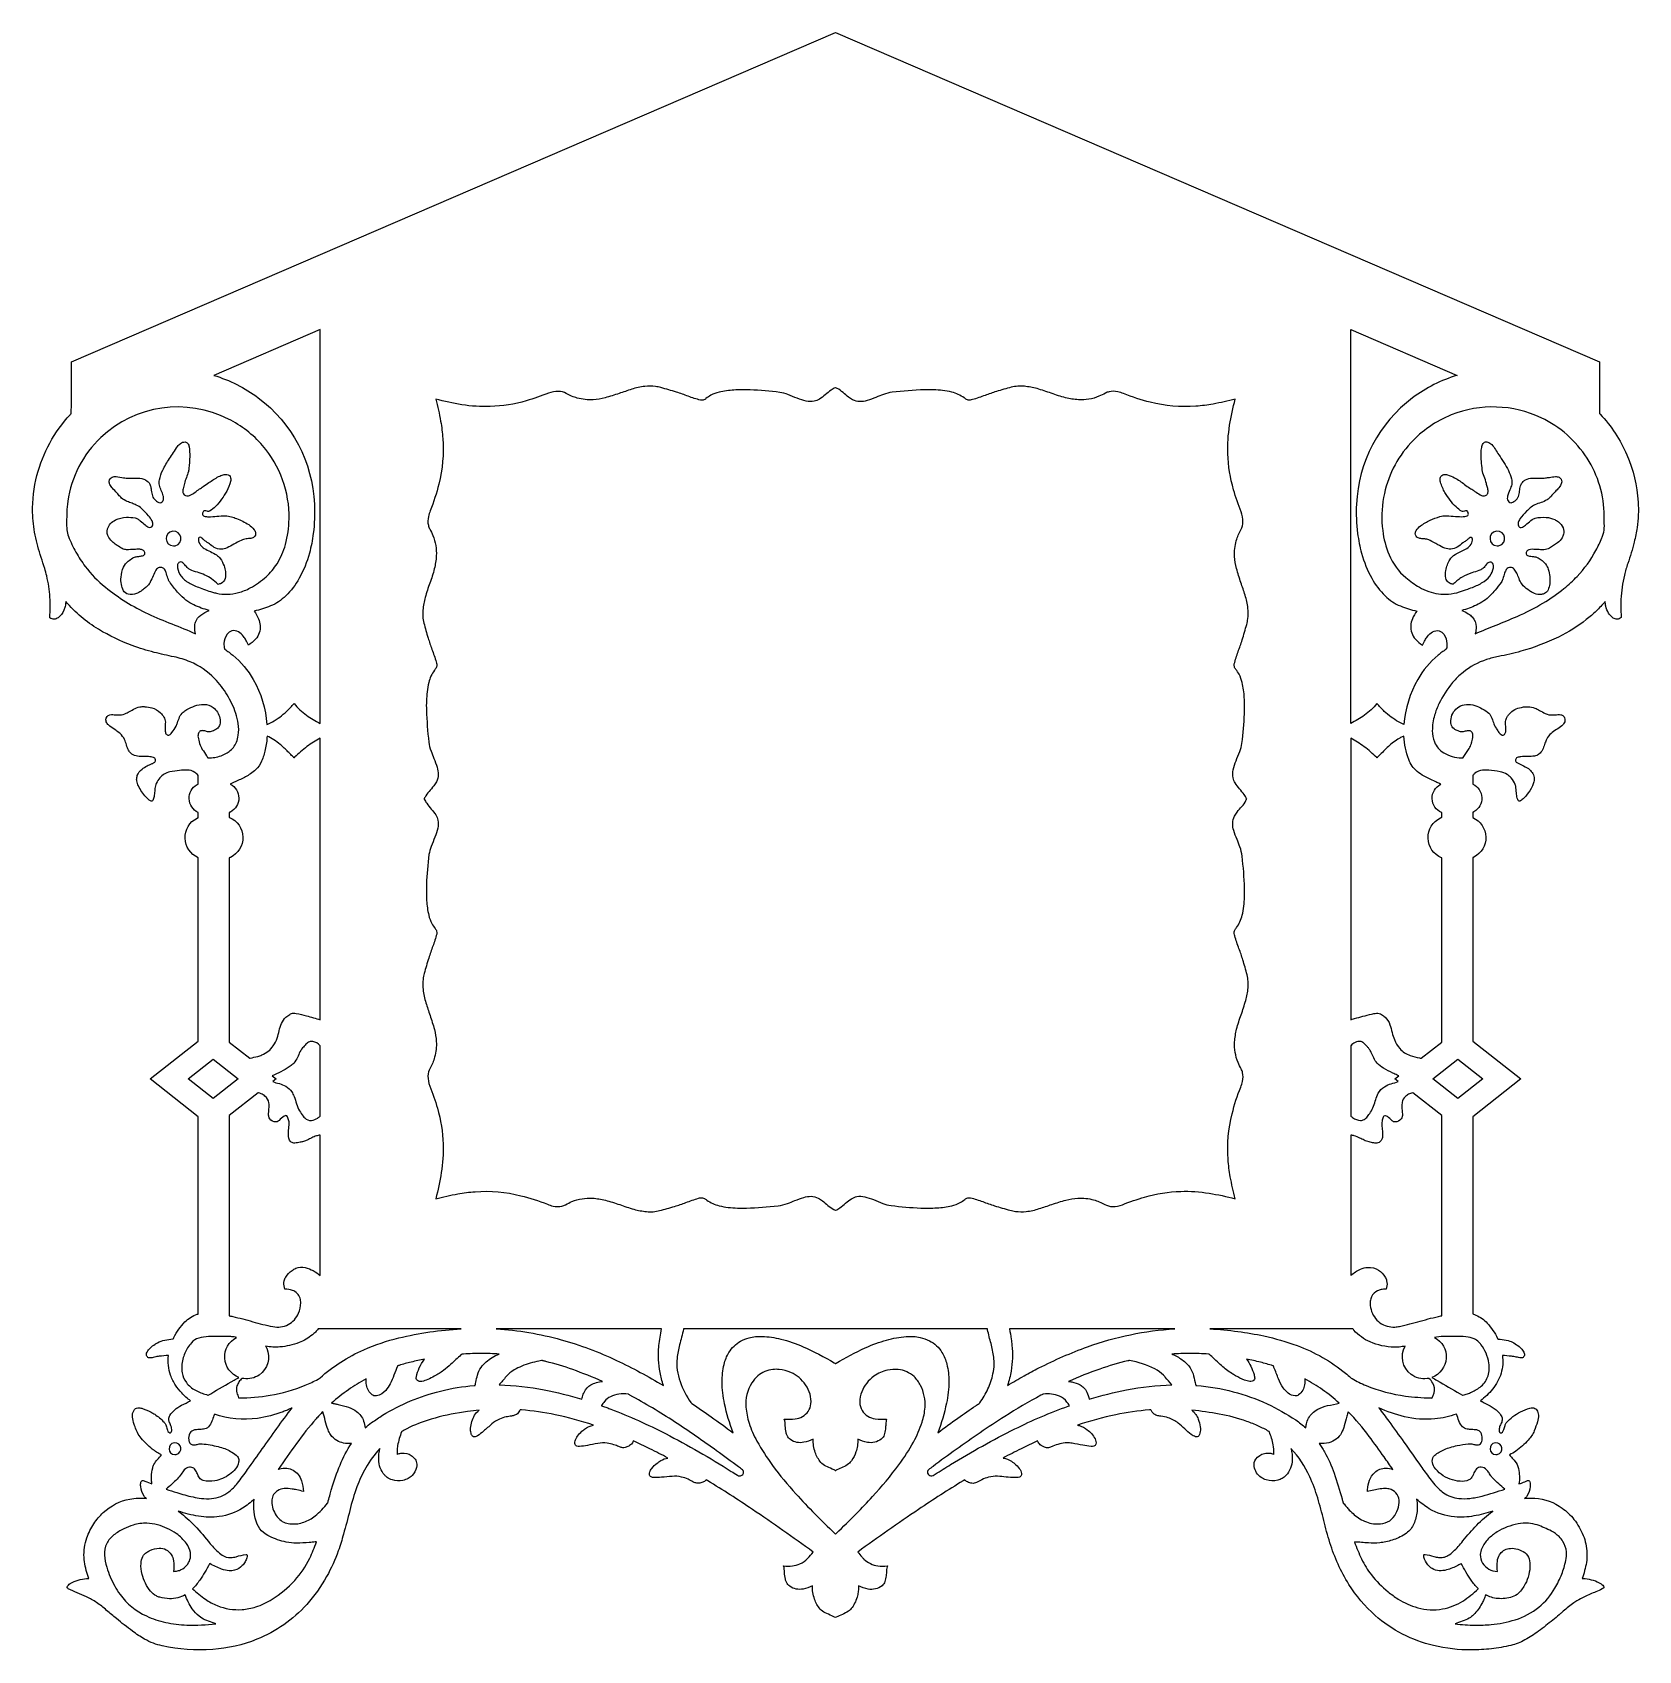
# Model space of a CAD drawing. Extents: x 2.94 to 12.7, y -14.56 to -4.73.
import ezdxf

# ---------------------------------------------------------------- set-up
doc = ezdxf.new("R2010")
doc.units = 0
doc.layers.add('LAYER_1', color=7, linetype='CONTINUOUS')

msp = doc.modelspace()

# ---------------------------------------------------------------- linework, layer by layer
at = {"layer": 'LAYER_1', "color": 250}
for points in [[(3.8862, -11.0908), (4.0376, -10.9719), (4.1891, -11.0908), (4.0376, -11.2097), (3.8862, -11.0908)], [(11.4476, -11.0908), (11.599, -10.9719), (11.7505, -11.0908), (11.599, -11.2097), (11.4476, -11.0908)]]:
    msp.add_lwpolyline(points, dxfattribs=at)
for points, knots in [([(7.9587, -14.1698), (7.9771, -14.179), (7.9967, -14.1857), (8.0168, -14.1897), (8.0466, -14.1956), (8.0775, -14.1881), (8.1012, -14.1692), (8.1093, -14.1628), (8.1153, -14.1541), (8.1185, -14.1443), (8.1222, -14.1329), (8.1247, -14.1212), (8.1259, -14.1093), (8.1269, -14.0991), (8.1278, -14.0888), (8.1284, -14.0785), (8.129, -14.0682), (8.1307, -14.058), (8.1334, -14.048), (8.1145, -14.0509), (8.0953, -14.0511), (8.0763, -14.0486), (8.0441, -14.0444), (8.0141, -14.0298), (7.9908, -14.0072), (7.9869, -14.0034), (7.9832, -13.9994), (7.9796, -13.9953), (7.9709, -13.9852), (7.9623, -13.975), (7.9539, -13.9647), (8.0754, -13.8763), (8.1985, -13.79), (8.323, -13.7059), (8.4119, -13.6458), (8.5022, -13.5879), (8.5939, -13.5323), (8.5939, -13.5323), (8.6033, -13.5265), (8.6033, -13.5265), (8.6038, -13.5266), (8.6042, -13.5268), (8.6045, -13.5272), (8.6055, -13.5287), (8.6067, -13.53), (8.6081, -13.5312), (8.612, -13.5345), (8.6164, -13.5372), (8.6211, -13.5393), (8.6294, -13.543), (8.6382, -13.5457), (8.6473, -13.5471), (8.6566, -13.5486), (8.6661, -13.547), (8.6744, -13.5425), (8.6855, -13.5365), (8.6968, -13.5307), (8.7081, -13.5252), (8.721, -13.519), (8.7345, -13.514), (8.7484, -13.5105), (8.7661, -13.5059), (8.7844, -13.5039), (8.8027, -13.5046), (8.8202, -13.5053), (8.8375, -13.5067), (8.8548, -13.5091), (8.8721, -13.5114), (8.8896, -13.5126), (8.907, -13.5128), (8.9167, -13.5129), (8.9263, -13.5118), (8.9357, -13.5095), (8.9423, -13.5079), (8.9471, -13.5023), (8.9477, -13.4955), (8.9487, -13.4845), (8.9458, -13.4735), (8.9396, -13.4643), (8.9323, -13.4535), (8.9237, -13.4436), (8.9141, -13.4349), (8.9055, -13.4272), (8.8964, -13.4201), (8.8868, -13.4136), (8.8721, -13.4038), (8.8556, -13.3971), (8.8382, -13.3938), (8.838, -13.3938), (8.8378, -13.3938), (8.8376, -13.3937), (8.8373, -13.3937), (8.8369, -13.3936), (8.8366, -13.3936), (8.8726, -13.3744), (8.9089, -13.3558), (8.9455, -13.3378), (8.9789, -13.3213), (9.0126, -13.3054), (9.0465, -13.2901), (9.0496, -13.2992), (9.055, -13.3072), (9.0622, -13.3135), (9.0662, -13.317), (9.0707, -13.32), (9.0755, -13.3223), (9.0813, -13.3251), (9.0872, -13.3275), (9.0933, -13.3294), (9.1017, -13.332), (9.1106, -13.3321), (9.1191, -13.3299), (9.1261, -13.328), (9.1329, -13.3255), (9.1395, -13.3224), (9.1658, -13.3099), (9.1945, -13.3028), (9.2236, -13.3017), (9.2342, -13.3013), (9.2448, -13.302), (9.2553, -13.3039), (9.277, -13.3078), (9.2986, -13.3119), (9.3202, -13.3162), (9.3369, -13.3195), (9.3537, -13.3219), (9.3707, -13.3234), (9.3762, -13.3239), (9.3818, -13.3234), (9.3872, -13.322), (9.39, -13.3213), (9.3927, -13.3199), (9.3949, -13.318), (9.3977, -13.3158), (9.3995, -13.3126), (9.4002, -13.3091), (9.4021, -13.2982), (9.4003, -13.287), (9.3951, -13.2773), (9.3889, -13.2659), (9.3814, -13.2553), (9.3727, -13.2457), (9.3649, -13.2371), (9.3565, -13.2291), (9.3476, -13.2217), (9.3339, -13.2104), (9.318, -13.202), (9.301, -13.1971), (9.2991, -13.1966), (9.2971, -13.1961), (9.2952, -13.1956), (9.2932, -13.1951), (9.2911, -13.1946), (9.289, -13.1942), (9.3649, -13.1688), (9.4422, -13.1478), (9.5205, -13.1311), (9.5884, -13.1167), (9.6572, -13.1067), (9.7263, -13.1013), (9.7282, -13.1012), (9.73, -13.1009), (9.7318, -13.1006), (9.7322, -13.1005), (9.7327, -13.1006), (9.7331, -13.1008), (9.7336, -13.1011), (9.734, -13.1015), (9.7342, -13.102), (9.7351, -13.104), (9.7361, -13.1059), (9.7374, -13.1077), (9.7408, -13.1128), (9.7446, -13.1176), (9.7487, -13.1221), (9.7544, -13.1283), (9.7616, -13.1328), (9.7696, -13.1352), (9.7777, -13.1375), (9.786, -13.1391), (9.7944, -13.14), (9.81, -13.1415), (9.8253, -13.1448), (9.8402, -13.1496), (9.8512, -13.1532), (9.8619, -13.1578), (9.8721, -13.1633), (9.8821, -13.1686), (9.8916, -13.1749), (9.9006, -13.182), (9.9142, -13.1929), (9.9273, -13.2044), (9.9399, -13.2165), (9.9524, -13.2286), (9.9657, -13.2399), (9.9797, -13.2504), (9.9874, -13.2562), (9.9959, -13.2611), (10.0049, -13.2648), (10.0084, -13.2662), (10.0123, -13.2664), (10.0159, -13.2654), (10.0195, -13.2643), (10.0226, -13.262), (10.0246, -13.2588), (10.031, -13.2485), (10.0346, -13.2367), (10.0349, -13.2245), (10.0351, -13.2175), (10.0347, -13.2106), (10.0338, -13.2036), (10.0316, -13.188), (10.0278, -13.1727), (10.0224, -13.158), (10.0186, -13.1479), (10.0136, -13.1383), (10.0074, -13.1295), (10.0005, -13.1198), (9.9926, -13.111), (9.9836, -13.1032), (10.0392, -13.1088), (10.0946, -13.1167), (10.1495, -13.1268), (10.2063, -13.1371), (10.2621, -13.152), (10.3166, -13.1711), (10.3411, -13.1798), (10.3653, -13.1895), (10.389, -13.2002), (10.4101, -13.2098), (10.4308, -13.2204), (10.451, -13.232), (10.4518, -13.2325), (10.4525, -13.233), (10.4532, -13.2337), (10.4536, -13.234), (10.4539, -13.2345), (10.4541, -13.2349), (10.4639, -13.2602), (10.4717, -13.2863), (10.4773, -13.3129), (10.481, -13.3305), (10.4825, -13.3485), (10.4817, -13.3665), (10.4817, -13.3672), (10.4816, -13.3679), (10.4816, -13.3686), (10.4815, -13.3696), (10.4815, -13.3707), (10.4814, -13.3718), (10.4802, -13.3706), (10.4788, -13.3698), (10.4773, -13.3692), (10.4712, -13.3668), (10.4648, -13.3651), (10.4583, -13.3642), (10.447, -13.3625), (10.4354, -13.3631), (10.4243, -13.3658), (10.4034, -13.3708), (10.3849, -13.3831), (10.3722, -13.4005), (10.3628, -13.4133), (10.3591, -13.4295), (10.3619, -13.4452), (10.3668, -13.4722), (10.382, -13.4962), (10.4043, -13.5122), (10.4135, -13.5188), (10.4238, -13.5238), (10.4347, -13.5269), (10.4577, -13.5334), (10.482, -13.5339), (10.5053, -13.5284), (10.5149, -13.5261), (10.5241, -13.5224), (10.5326, -13.5174), (10.5409, -13.5126), (10.5484, -13.5065), (10.5549, -13.4995), (10.5787, -13.4735), (10.5923, -13.4396), (10.5931, -13.4043), (10.5936, -13.3819), (10.5911, -13.3596), (10.5857, -13.3378), (10.5856, -13.3375), (10.5856, -13.3373), (10.5855, -13.337), (10.5854, -13.3367), (10.5853, -13.3364), (10.5853, -13.3362), (10.6329, -13.3861), (10.6715, -13.4439), (10.6994, -13.5071), (10.718, -13.5492), (10.734, -13.5923), (10.7475, -13.6363), (10.7612, -13.6812), (10.7736, -13.7265), (10.7845, -13.7722), (10.7955, -13.8179), (10.8079, -13.8632), (10.8218, -13.9081), (10.8494, -13.9971), (10.8883, -14.0822), (10.9375, -14.1613), (10.9811, -14.2313), (11.0347, -14.2946), (11.0966, -14.3492), (11.1981, -14.4388), (11.3202, -14.5019), (11.452, -14.5331), (11.5271, -14.5508), (11.604, -14.5596), (11.6812, -14.5594), (11.7219, -14.5593), (11.7625, -14.5569), (11.8029, -14.5522), (11.8426, -14.5476), (11.882, -14.5408), (11.9209, -14.5317), (11.9508, -14.5247), (11.9796, -14.5135), (12.0064, -14.4986), (12.0349, -14.4826), (12.0624, -14.465), (12.0888, -14.4458), (12.1041, -14.4346), (12.1193, -14.4231), (12.1342, -14.4114), (12.1616, -14.3898), (12.1886, -14.3678), (12.2153, -14.3454), (12.2207, -14.3409), (12.2259, -14.3363), (12.2311, -14.3315), (12.2517, -14.3125), (12.2735, -14.2948), (12.2964, -14.2785), (12.3047, -14.2726), (12.3131, -14.2669), (12.3218, -14.2615), (12.3365, -14.2522), (12.3517, -14.2439), (12.3675, -14.2366), (12.3907, -14.2258), (12.4142, -14.2156), (12.438, -14.2062), (12.4508, -14.2011), (12.4634, -14.1953), (12.4755, -14.1888), (12.4787, -14.1871), (12.4819, -14.1852), (12.4848, -14.1831), (12.4865, -14.1819), (12.4871, -14.1797), (12.4862, -14.1779), (12.4824, -14.1696), (12.4763, -14.1626), (12.4686, -14.1576), (12.4542, -14.1482), (12.4385, -14.141), (12.4219, -14.1361), (12.4055, -14.1312), (12.3886, -14.1279), (12.3716, -14.1261), (12.366, -14.1255), (12.3605, -14.1255), (12.355, -14.1262), (12.3548, -14.1262), (12.3546, -14.1262), (12.3544, -14.1263), (12.3542, -14.1263), (12.354, -14.1263), (12.3538, -14.1263), (12.3658, -14.0945), (12.3744, -14.0615), (12.3796, -14.0279), (12.3855, -13.9903), (12.3844, -13.952), (12.3764, -13.9148), (12.3727, -13.8974), (12.3674, -13.8803), (12.3606, -13.8639), (12.3463, -13.8292), (12.3274, -13.7965), (12.3044, -13.7669), (12.2841, -13.7407), (12.2602, -13.7176), (12.2334, -13.6982), (12.1845, -13.6628), (12.1267, -13.6418), (12.0665, -13.6375), (12.0563, -13.6368), (12.0461, -13.6366), (12.0359, -13.6368), (12.0251, -13.637), (12.0144, -13.6376), (12.0037, -13.6387), (12.0096, -13.6354), (12.0146, -13.6305), (12.0182, -13.6247), (12.029, -13.607), (12.0359, -13.5873), (12.0385, -13.5668), (12.0397, -13.5574), (12.0393, -13.5479), (12.0372, -13.5386), (12.0364, -13.5351), (12.0339, -13.5322), (12.0306, -13.531), (12.0278, -13.5299), (12.0247, -13.5299), (12.0219, -13.5311), (12.0113, -13.5355), (12.0007, -13.5397), (11.99, -13.5437), (11.9866, -13.545), (11.9832, -13.5463), (11.9798, -13.5476), (11.9766, -13.5488), (11.9734, -13.5499), (11.9703, -13.5511), (11.9753, -13.52), (11.9741, -13.4882), (11.9669, -13.4574), (11.963, -13.441), (11.9556, -13.4256), (11.945, -13.4124), (11.9399, -13.406), (11.9345, -13.3997), (11.9289, -13.3937), (11.9233, -13.3876), (11.918, -13.3813), (11.9131, -13.3746), (11.9266, -13.3677), (11.9396, -13.3599), (11.9519, -13.3511), (11.9791, -13.3316), (12.0042, -13.3093), (12.0267, -13.2846), (12.0346, -13.276), (12.0417, -13.2668), (12.048, -13.2571), (12.0538, -13.248), (12.0588, -13.2385), (12.0629, -13.2286), (12.0704, -13.2104), (12.0771, -13.1919), (12.083, -13.1731), (12.0871, -13.1602), (12.0888, -13.1466), (12.0882, -13.133), (12.0877, -13.1224), (12.0845, -13.1121), (12.079, -13.1031), (12.0732, -13.0936), (12.0627, -13.0878), (12.0515, -13.088), (12.0464, -13.0881), (12.0414, -13.0889), (12.0365, -13.0904), (12.0169, -13.0964), (11.9978, -13.1041), (11.9794, -13.1132), (11.9632, -13.1213), (11.9477, -13.131), (11.9334, -13.1421), (11.9188, -13.1535), (11.9054, -13.1662), (11.8934, -13.1801), (11.8896, -13.1845), (11.8869, -13.1897), (11.8854, -13.1952), (11.8831, -13.2038), (11.8806, -13.2124), (11.8779, -13.2208), (11.876, -13.2266), (11.8732, -13.232), (11.8696, -13.2368), (11.8666, -13.2407), (11.8616, -13.2423), (11.8569, -13.2408), (11.8546, -13.2401), (11.8528, -13.2383), (11.8521, -13.2361), (11.8493, -13.2276), (11.8489, -13.2186), (11.851, -13.2099), (11.8529, -13.2019), (11.8559, -13.1942), (11.8601, -13.1871), (11.8642, -13.18), (11.867, -13.1721), (11.8682, -13.164), (11.8696, -13.1548), (11.8677, -13.1454), (11.8629, -13.1374), (11.8572, -13.128), (11.8504, -13.1193), (11.8426, -13.1115), (11.8286, -13.0975), (11.8126, -13.0857), (11.7951, -13.0764), (11.7789, -13.0678), (11.7625, -13.0595), (11.7459, -13.0514), (11.7442, -13.0506), (11.7426, -13.0498), (11.7409, -13.049), (11.7393, -13.0482), (11.7376, -13.0474), (11.736, -13.0466), (11.7629, -13.0258), (11.7874, -13.0021), (11.8091, -12.9759), (11.8329, -12.9472), (11.8508, -12.914), (11.8615, -12.8782), (11.8667, -12.8612), (11.8699, -12.8436), (11.8713, -12.8258), (11.8727, -12.8073), (11.8722, -12.7887), (11.8697, -12.7703), (11.8879, -12.7725), (11.9061, -12.7743), (11.9244, -12.7757), (11.9342, -12.7764), (11.944, -12.778), (11.9536, -12.7804), (11.9632, -12.7828), (11.9731, -12.7846), (11.983, -12.7857), (11.9888, -12.7863), (11.9947, -12.784), (11.9985, -12.7796), (12.0042, -12.7733), (12.0058, -12.7643), (12.0027, -12.7564), (11.9992, -12.7475), (11.9941, -12.7394), (11.9876, -12.7325), (11.9823, -12.7268), (11.9767, -12.7216), (11.9707, -12.7167), (11.961, -12.7087), (11.9507, -12.7014), (11.9399, -12.6949), (11.929, -12.6883), (11.9172, -12.6836), (11.9049, -12.6808), (11.8885, -12.6771), (11.872, -12.6743), (11.8553, -12.6722), (11.8529, -12.6719), (11.8505, -12.6716), (11.848, -12.6714), (11.8456, -12.6712), (11.8432, -12.6709), (11.8407, -12.6705), (11.8405, -12.6704), (11.8402, -12.6702), (11.8402, -12.6699), (11.84, -12.6689), (11.8397, -12.6679), (11.8393, -12.667), (11.8238, -12.6333), (11.8031, -12.6022), (11.7779, -12.5749), (11.7585, -12.5539), (11.7349, -12.5371), (11.7086, -12.5257), (11.7055, -12.5244), (11.7025, -12.5232), (11.6993, -12.522), (11.6963, -12.5209), (11.6932, -12.5198), (11.6901, -12.5189), (11.6899, -12.5188), (11.6898, -12.5188), (11.6897, -12.5188), (11.6895, -12.5188), (11.6894, -12.5187), (11.6893, -12.5186), (11.6893, -12.5186), (11.6893, -11.3206), (11.6893, -11.3206), (11.6893, -11.3206), (11.9821, -11.0908), (11.9821, -11.0908), (11.9821, -11.0908), (11.6893, -10.861), (11.6893, -10.861), (11.6893, -10.861), (11.6893, -9.7478), (11.6893, -9.7478), (11.6896, -9.7473), (11.6901, -9.747), (11.6906, -9.7468), (11.6926, -9.7462), (11.6945, -9.7454), (11.6964, -9.7444), (11.7421, -9.721), (11.7703, -9.6734), (11.7689, -9.622), (11.7675, -9.5707), (11.7368, -9.5247), (11.6899, -9.5037), (11.6898, -9.5037), (11.6897, -9.5037), (11.6896, -9.5037), (11.6895, -9.5036), (11.6894, -9.5036), (11.6893, -9.5035), (11.6893, -9.5035), (11.6893, -9.4726), (11.6893, -9.4726), (11.6896, -9.4721), (11.6901, -9.4718), (11.6906, -9.4716), (11.6926, -9.4709), (11.6946, -9.47), (11.6964, -9.469), (11.7274, -9.4514), (11.7459, -9.418), (11.7445, -9.3825), (11.7431, -9.3469), (11.7219, -9.3152), (11.6897, -9.3001), (11.6897, -9.3001), (11.6896, -9.3001), (11.6895, -9.3001), (11.6894, -9.3), (11.6894, -9.3), (11.6893, -9.2999), (11.6893, -9.2999), (11.6893, -9.2489), (11.6893, -9.2489), (11.6896, -9.2481), (11.69, -9.2474), (11.6906, -9.2468), (11.6944, -9.2426), (11.6984, -9.2387), (11.7027, -9.2351), (11.7159, -9.2239), (11.7322, -9.2172), (11.7494, -9.2159), (11.762, -9.2149), (11.7746, -9.2149), (11.7871, -9.216), (11.81, -9.218), (11.8327, -9.221), (11.8553, -9.2251), (11.8708, -9.228), (11.8857, -9.2338), (11.899, -9.2422), (11.9079, -9.2479), (11.9159, -9.2548), (11.9227, -9.2628), (11.9331, -9.2749), (11.9414, -9.2887), (11.9472, -9.3036), (11.9497, -9.3101), (11.9513, -9.317), (11.9518, -9.324), (11.9528, -9.3369), (11.954, -9.3498), (11.9555, -9.3627), (11.9568, -9.3735), (11.9591, -9.3842), (11.9624, -9.3946), (11.9635, -9.398), (11.9656, -9.401), (11.9684, -9.4032), (11.9703, -9.4047), (11.973, -9.405), (11.9752, -9.404), (11.9824, -9.4006), (11.9891, -9.3962), (11.9949, -9.3908), (12.0028, -9.3836), (12.0102, -9.3757), (12.017, -9.3673), (12.0307, -9.3503), (12.0423, -9.3317), (12.0516, -9.312), (12.0553, -9.304), (12.0585, -9.2957), (12.061, -9.2873), (12.0643, -9.2757), (12.0641, -9.2635), (12.0604, -9.252), (12.0536, -9.2309), (12.0393, -9.213), (12.0203, -9.2016), (12.0051, -9.1925), (11.9892, -9.1845), (11.9729, -9.1775), (11.9674, -9.1752), (11.9622, -9.1726), (11.957, -9.1697), (11.9512, -9.1665), (11.9481, -9.16), (11.949, -9.1535), (11.9499, -9.1473), (11.954, -9.1421), (11.9597, -9.1397), (11.9669, -9.1367), (11.9744, -9.1348), (11.9822, -9.134), (11.9959, -9.1326), (12.0097, -9.1323), (12.0235, -9.1329), (12.0374, -9.1336), (12.0512, -9.1327), (12.0648, -9.1302), (12.0693, -9.1294), (12.0736, -9.1282), (12.0778, -9.1266), (12.0854, -9.1236), (12.0923, -9.1192), (12.0981, -9.1136), (12.1065, -9.1056), (12.113, -9.0957), (12.117, -9.0849), (12.121, -9.0743), (12.1247, -9.0636), (12.1282, -9.0529), (12.1312, -9.0439), (12.1348, -9.0351), (12.1389, -9.0266), (12.1453, -9.0138), (12.1542, -9.0023), (12.1651, -8.9929), (12.1752, -8.9842), (12.186, -8.9763), (12.1975, -8.9694), (12.2089, -8.9624), (12.2197, -8.9546), (12.2299, -8.9459), (12.2355, -8.9411), (12.2404, -8.9355), (12.2445, -8.9293), (12.2504, -8.9201), (12.2515, -8.9087), (12.2474, -8.8986), (12.2457, -8.8945), (12.2432, -8.8907), (12.24, -8.8875), (12.2357, -8.8834), (12.2303, -8.8805), (12.2245, -8.8794), (12.2187, -8.8782), (12.2128, -8.8779), (12.2069, -8.8785), (12.1961, -8.8797), (12.1853, -8.8805), (12.1744, -8.8809), (12.1592, -8.8815), (12.144, -8.8783), (12.1303, -8.8717), (12.1184, -8.8659), (12.1066, -8.8596), (12.0951, -8.853), (12.0859, -8.8477), (12.0765, -8.843), (12.0668, -8.8388), (12.0534, -8.833), (12.039, -8.8302), (12.0244, -8.8304), (12.0069, -8.8306), (11.9895, -8.8329), (11.9725, -8.8373), (11.9462, -8.844), (11.9229, -8.8593), (11.9063, -8.8807), (11.9027, -8.8854), (11.8995, -8.8903), (11.8966, -8.8954), (11.8923, -8.9027), (11.8898, -8.9109), (11.8892, -8.9194), (11.8884, -8.9292), (11.8887, -8.939), (11.8899, -8.9488), (11.8911, -8.9586), (11.8912, -8.9684), (11.8902, -8.9782), (11.8896, -8.9842), (11.8876, -8.99), (11.8846, -8.9952), (11.8816, -9.0002), (11.8761, -9.0033), (11.8703, -9.0034), (11.867, -9.0034), (11.8638, -9.0022), (11.8612, -9.0001), (11.855, -8.9948), (11.8494, -8.9887), (11.8448, -8.9819), (11.8399, -8.9748), (11.8353, -8.9675), (11.8308, -8.9601), (11.8245, -8.9495), (11.8193, -8.9384), (11.8151, -8.9268), (11.811, -8.9152), (11.8066, -8.9037), (11.802, -8.8923), (11.7972, -8.8805), (11.7893, -8.8704), (11.7791, -8.8629), (11.7523, -8.843), (11.7219, -8.8284), (11.6895, -8.82), (11.6727, -8.8156), (11.655, -8.815), (11.6379, -8.8183), (11.6226, -8.8212), (11.6082, -8.8279), (11.596, -8.8376), (11.5724, -8.8565), (11.558, -8.8846), (11.5565, -8.9147), (11.5561, -8.9222), (11.5566, -8.9298), (11.5581, -8.9371), (11.5603, -8.9482), (11.5666, -8.9581), (11.5757, -8.9647), (11.5796, -8.9675), (11.5836, -8.97), (11.5878, -8.9721), (11.5966, -8.9766), (11.6059, -8.98), (11.6154, -8.9823), (11.6207, -8.9835), (11.6263, -8.9835), (11.6315, -8.9822), (11.6394, -8.9803), (11.6474, -8.9786), (11.6553, -8.9771), (11.6597, -8.9762), (11.6643, -8.976), (11.6687, -8.9764), (11.6754, -8.977), (11.6814, -8.9806), (11.685, -8.9862), (11.6895, -8.993), (11.6914, -9.0011), (11.6905, -9.0092), (11.6891, -9.0213), (11.6868, -9.0332), (11.6835, -9.0449), (11.6819, -9.0508), (11.68, -9.0567), (11.6779, -9.0624), (11.6742, -9.0722), (11.6696, -9.0817), (11.6641, -9.0906), (11.6589, -9.099), (11.6534, -9.1073), (11.6476, -9.1153), (11.6417, -9.1233), (11.6362, -9.1316), (11.6311, -9.14), (11.6307, -9.1407), (11.6299, -9.1411), (11.6292, -9.1411), (11.6263, -9.141), (11.6234, -9.1409), (11.6206, -9.1408), (11.5829, -9.1402), (11.546, -9.1299), (11.5134, -9.1109), (11.4877, -9.0958), (11.4677, -9.0726), (11.4566, -9.0449), (11.448, -9.0233), (11.4436, -9.0001), (11.4437, -8.9768), (11.4439, -8.9446), (11.4486, -8.9127), (11.4576, -8.8818), (11.4646, -8.8581), (11.4734, -8.8349), (11.4842, -8.8126), (11.5063, -8.7665), (11.5343, -8.7234), (11.5672, -8.6843), (11.5864, -8.6616), (11.6077, -8.6407), (11.6309, -8.6219), (11.6732, -8.5877), (11.7213, -8.5614), (11.7731, -8.5444), (11.7968, -8.5366), (11.8211, -8.5303), (11.8457, -8.5258), (11.8914, -8.5173), (11.9367, -8.5067), (11.9814, -8.4941), (12.0601, -8.472), (12.1367, -8.4429), (12.2103, -8.4073), (12.2703, -8.3783), (12.327, -8.3428), (12.3794, -8.3015), (12.4003, -8.2851), (12.4203, -8.2677), (12.4395, -8.2493), (12.4583, -8.2311), (12.4763, -8.212), (12.4933, -8.192), (12.4942, -8.2015), (12.4957, -8.2108), (12.4978, -8.2201), (12.5012, -8.2348), (12.5071, -8.2488), (12.5151, -8.2615), (12.5225, -8.2732), (12.532, -8.2835), (12.5431, -8.2918), (12.5497, -8.2967), (12.5577, -8.2994), (12.5659, -8.2994), (12.57, -8.2995), (12.5741, -8.2987), (12.5779, -8.2972), (12.5828, -8.2953), (12.5874, -8.2926), (12.5916, -8.2893), (12.592, -8.289), (12.5922, -8.2885), (12.592, -8.288), (12.5916, -8.2861), (12.5914, -8.2843), (12.5912, -8.2824), (12.588, -8.248), (12.5874, -8.2134), (12.5893, -8.1788), (12.5919, -8.129), (12.5991, -8.0796), (12.6107, -8.0311), (12.6163, -8.0073), (12.6232, -7.9838), (12.6313, -7.9607), (12.6463, -7.9179), (12.6593, -7.8743), (12.6702, -7.8302), (12.6774, -7.8012), (12.6831, -7.7719), (12.6875, -7.7423), (12.695, -7.6912), (12.6972, -7.6394), (12.6941, -7.5878), (12.6881, -7.4887), (12.665, -7.3914), (12.6257, -7.3003), (12.5864, -7.2092), (12.5316, -7.1257), (12.4637, -7.0534), (12.4631, -7.0528), (12.4624, -7.0522), (12.4617, -7.0517), (12.461, -7.0512), (12.4605, -7.0505), (12.4602, -7.0497), (12.4602, -7.0497), (12.4601, -6.988), (12.4601, -6.988), (12.4601, -6.988), (12.46, -6.7367), (12.46, -6.7367), (12.46, -6.7367), (7.8184, -4.735), (7.8184, -4.735), (7.8184, -4.735), (7.8184, -4.7349), (7.8184, -4.7349), (7.8183, -4.7349), (7.8183, -4.7349), (7.8183, -4.7349), (7.8183, -4.7349), (3.1766, -6.7366), (3.1766, -6.7366), (3.1766, -6.7366), (3.1766, -6.988), (3.1766, -6.988), (3.1766, -6.988), (3.1765, -7.0497), (3.1765, -7.0497), (3.1763, -7.0503), (3.1759, -7.0509), (3.1754, -7.0514), (3.1733, -7.0532), (3.1714, -7.0551), (3.1695, -7.0571), (3.0727, -7.1614), (3.0034, -7.2881), (2.9678, -7.4259), (2.9488, -7.4993), (2.9398, -7.5749), (2.9412, -7.6506), (2.942, -7.6969), (2.9473, -7.743), (2.9571, -7.7882), (2.967, -7.8339), (2.979, -7.8791), (2.9931, -7.9236), (3.0002, -7.946), (3.0073, -7.9684), (3.0146, -7.9907), (3.0195, -8.0057), (3.0237, -8.021), (3.0272, -8.0363), (3.0371, -8.079), (3.0436, -8.1224), (3.0467, -8.1661), (3.0495, -8.2063), (3.049, -8.2467), (3.0451, -8.2869), (3.045, -8.2875), (3.0451, -8.2881), (3.0452, -8.2887), (3.0452, -8.2892), (3.0455, -8.2896), (3.0459, -8.29), (3.0499, -8.293), (3.0544, -8.2955), (3.0592, -8.2971), (3.0675, -8.2999), (3.0765, -8.2997), (3.0846, -8.2965), (3.0925, -8.2933), (3.0997, -8.2884), (3.1057, -8.2823), (3.1202, -8.2672), (3.131, -8.2489), (3.1369, -8.2288), (3.1384, -8.2239), (3.1396, -8.2188), (3.1405, -8.2137), (3.1417, -8.2065), (3.1427, -8.1993), (3.1434, -8.192), (3.2, -8.2586), (3.267, -8.3155), (3.3418, -8.3606), (3.4069, -8.3998), (3.4756, -8.4328), (3.5469, -8.4591), (3.5903, -8.4751), (3.6346, -8.4889), (3.6794, -8.5004), (3.7196, -8.5108), (3.7602, -8.52), (3.8009, -8.528), (3.8344, -8.5347), (3.867, -8.5446), (3.8985, -8.5578), (3.9544, -8.5812), (4.005, -8.6158), (4.0471, -8.6595), (4.0618, -8.6748), (4.0756, -8.6909), (4.0884, -8.7077), (4.1132, -8.7404), (4.1346, -8.7755), (4.1523, -8.8124), (4.1707, -8.8507), (4.1834, -8.8914), (4.1902, -8.9332), (4.194, -8.9567), (4.1942, -8.9805), (4.1908, -9.004), (4.1887, -9.0185), (4.1849, -9.0326), (4.1794, -9.0462), (4.1702, -9.0689), (4.1548, -9.0886), (4.135, -9.1031), (4.1202, -9.114), (4.1038, -9.1225), (4.0864, -9.1286), (4.061, -9.1374), (4.0343, -9.1415), (4.0074, -9.1408), (4.0063, -9.1407), (4.0053, -9.1401), (4.0047, -9.1391), (4.0027, -9.1355), (4.0005, -9.132), (3.9982, -9.1286), (3.9896, -9.1156), (3.9809, -9.1027), (3.9722, -9.0897), (3.9649, -9.0788), (3.9593, -9.0668), (3.9557, -9.0542), (3.952, -9.0412), (3.949, -9.0281), (3.9466, -9.0148), (3.9451, -9.0068), (3.946, -8.9986), (3.9491, -8.9911), (3.9504, -8.9879), (3.9523, -8.9851), (3.9547, -8.9827), (3.9589, -8.9784), (3.9648, -8.976), (3.9708, -8.976), (3.9782, -8.9759), (3.9856, -8.9771), (3.9926, -8.9795), (3.9996, -8.9819), (4.0069, -8.9831), (4.0143, -8.983), (4.0179, -8.983), (4.0215, -8.9825), (4.025, -8.9815), (4.0352, -8.9785), (4.045, -8.9744), (4.0542, -8.9691), (4.0585, -8.9667), (4.0624, -8.9637), (4.066, -8.9603), (4.0719, -8.9547), (4.0761, -8.9475), (4.078, -8.9396), (4.0811, -8.9267), (4.0814, -8.9133), (4.0788, -8.9003), (4.0735, -8.8745), (4.059, -8.8515), (4.038, -8.8356), (4.0218, -8.8233), (4.002, -8.8167), (3.9816, -8.8166), (3.9628, -8.8166), (3.9441, -8.8197), (3.9263, -8.826), (3.9097, -8.8318), (3.8936, -8.8394), (3.8785, -8.8485), (3.8707, -8.8532), (3.8632, -8.8584), (3.8561, -8.864), (3.8464, -8.8716), (3.8389, -8.8816), (3.8344, -8.893), (3.8298, -8.9045), (3.8254, -8.916), (3.8213, -8.9276), (3.8188, -8.9346), (3.8159, -8.9413), (3.8126, -8.9479), (3.8056, -8.9618), (3.7973, -8.975), (3.7879, -8.9874), (3.7847, -8.9917), (3.7811, -8.9956), (3.7771, -8.999), (3.772, -9.0035), (3.7646, -9.0043), (3.7587, -9.001), (3.7529, -8.9978), (3.7489, -8.9921), (3.7479, -8.9856), (3.7464, -8.9764), (3.7459, -8.9671), (3.7464, -8.9578), (3.747, -8.9467), (3.7474, -8.9355), (3.7476, -8.9244), (3.7478, -8.9133), (3.7448, -8.9025), (3.739, -8.8931), (3.733, -8.8836), (3.7259, -8.8749), (3.7178, -8.8672), (3.703, -8.853), (3.6849, -8.8428), (3.6652, -8.8372), (3.6516, -8.8334), (3.6377, -8.8311), (3.6237, -8.8304), (3.6164, -8.83), (3.609, -8.83), (3.6016, -8.8306), (3.5884, -8.8315), (3.5754, -8.8352), (3.5636, -8.8414), (3.5521, -8.8474), (3.5406, -8.8537), (3.5293, -8.8601), (3.5204, -8.8652), (3.5112, -8.8697), (3.5019, -8.8736), (3.4891, -8.879), (3.4753, -8.8815), (3.4614, -8.8809), (3.4504, -8.8804), (3.4395, -8.8796), (3.4285, -8.8785), (3.4226, -8.8779), (3.4166, -8.8783), (3.4108, -8.8797), (3.3964, -8.883), (3.3864, -8.896), (3.3867, -8.9107), (3.3869, -8.9189), (3.3897, -8.9269), (3.3947, -8.9334), (3.3991, -8.9392), (3.4044, -8.9444), (3.4103, -8.9487), (3.4221, -8.9572), (3.4341, -8.9656), (3.4461, -8.9738), (3.4554, -8.9801), (3.4642, -8.9869), (3.4726, -8.9942), (3.4842, -9.0043), (3.4936, -9.0167), (3.5, -9.0306), (3.5048, -9.041), (3.5086, -9.0519), (3.5116, -9.063), (3.5145, -9.0741), (3.5188, -9.0849), (3.5244, -9.0949), (3.5279, -9.1013), (3.5323, -9.1072), (3.5374, -9.1124), (3.5463, -9.1213), (3.5576, -9.1274), (3.5699, -9.1299), (3.5825, -9.1324), (3.5952, -9.1334), (3.608, -9.133), (3.6207, -9.1326), (3.6334, -9.1327), (3.6461, -9.1334), (3.6558, -9.1339), (3.6655, -9.1356), (3.6748, -9.1384), (3.6815, -9.1405), (3.6864, -9.1461), (3.6876, -9.153), (3.6879, -9.1549), (3.6879, -9.1567), (3.6876, -9.1586), (3.687, -9.1619), (3.6853, -9.1648), (3.6828, -9.167), (3.6782, -9.171), (3.6729, -9.1741), (3.6672, -9.1763), (3.6568, -9.1802), (3.6465, -9.1848), (3.6366, -9.19), (3.6261, -9.1954), (3.6161, -9.2017), (3.6067, -9.2089), (3.5932, -9.2191), (3.583, -9.233), (3.5773, -9.249), (3.5759, -9.2528), (3.5749, -9.2567), (3.5742, -9.2607), (3.573, -9.2675), (3.573, -9.2744), (3.5744, -9.2812), (3.5765, -9.2918), (3.5799, -9.3021), (3.5847, -9.3119), (3.5967, -9.3365), (3.6122, -9.3593), (3.6306, -9.3795), (3.6386, -9.3883), (3.6477, -9.396), (3.6576, -9.4026), (3.66, -9.4041), (3.6629, -9.4048), (3.6658, -9.4043), (3.6679, -9.4039), (3.6698, -9.4026), (3.6708, -9.4007), (3.6748, -9.393), (3.6777, -9.3848), (3.6792, -9.3763), (3.6811, -9.3656), (3.6824, -9.3548), (3.6829, -9.344), (3.6834, -9.3332), (3.6848, -9.3224), (3.6871, -9.3118), (3.6883, -9.3065), (3.69, -9.3013), (3.6924, -9.2964), (3.6981, -9.2844), (3.7054, -9.2731), (3.714, -9.263), (3.7298, -9.2445), (3.7512, -9.2318), (3.7749, -9.2267), (3.7946, -9.2225), (3.8145, -9.2194), (3.8345, -9.2174), (3.8494, -9.216), (3.8643, -9.2152), (3.8792, -9.2151), (3.8964, -9.215), (3.9133, -9.2202), (3.9274, -9.23), (3.9309, -9.2324), (3.9342, -9.2351), (3.9372, -9.238), (3.9407, -9.2413), (3.944, -9.2448), (3.947, -9.2484), (3.9471, -9.2485), (3.9472, -9.2486), (3.9473, -9.2487), (3.9473, -9.2487), (3.9474, -9.2488), (3.9474, -9.2489), (3.9474, -9.2489), (3.9474, -9.2999), (3.9474, -9.2999), (3.9471, -9.3004), (3.9466, -9.3008), (3.9461, -9.3009), (3.9441, -9.3016), (3.9421, -9.3025), (3.9403, -9.3036), (3.9093, -9.3212), (3.8908, -9.3545), (3.8922, -9.3901), (3.8936, -9.4256), (3.9147, -9.4574), (3.947, -9.4724), (3.947, -9.4725), (3.9471, -9.4725), (3.9472, -9.4725), (3.9473, -9.4725), (3.9473, -9.4725), (3.9474, -9.4726), (3.9474, -9.4726), (3.9474, -9.5035), (3.9474, -9.5035), (3.9471, -9.5039), (3.9467, -9.5043), (3.9461, -9.5045), (3.9441, -9.5051), (3.9422, -9.5059), (3.9404, -9.5068), (3.8946, -9.5303), (3.8664, -9.5779), (3.8678, -9.6293), (3.8692, -9.6806), (3.8999, -9.7266), (3.9468, -9.7475), (3.9469, -9.7476), (3.947, -9.7476), (3.9471, -9.7476), (3.9472, -9.7476), (3.9473, -9.7477), (3.9474, -9.7478), (3.9474, -9.7478), (3.9474, -10.861), (3.9474, -10.861), (3.9474, -10.861), (3.6546, -11.0908), (3.6546, -11.0908), (3.6546, -11.0908), (3.9474, -11.3206), (3.9474, -11.3206), (3.9474, -11.3206), (3.9474, -12.5186), (3.9474, -12.5186), (3.9471, -12.519), (3.9467, -12.5192), (3.9463, -12.5193), (3.9445, -12.5196), (3.9428, -12.5201), (3.9411, -12.5207), (3.9131, -12.5303), (3.8876, -12.5462), (3.8666, -12.5672), (3.8391, -12.5948), (3.8164, -12.6269), (3.7997, -12.6621), (3.7991, -12.6635), (3.7985, -12.6649), (3.7979, -12.6662), (3.7973, -12.6676), (3.7967, -12.669), (3.7961, -12.6704), (3.796, -12.6706), (3.7957, -12.6707), (3.7955, -12.6707), (3.7947, -12.6706), (3.7938, -12.6706), (3.793, -12.6707), (3.7769, -12.6728), (3.7609, -12.6751), (3.7449, -12.6776), (3.729, -12.68), (3.7137, -12.6853), (3.6997, -12.6932), (3.6947, -12.696), (3.6899, -12.699), (3.6852, -12.7023), (3.6752, -12.7092), (3.6657, -12.7168), (3.6567, -12.725), (3.6488, -12.7322), (3.6421, -12.7405), (3.6367, -12.7498), (3.6338, -12.7546), (3.6325, -12.7602), (3.6329, -12.7658), (3.6331, -12.7693), (3.634, -12.7726), (3.6357, -12.7756), (3.6386, -12.781), (3.644, -12.7846), (3.65, -12.7853), (3.6555, -12.786), (3.6612, -12.7856), (3.6666, -12.7842), (3.6765, -12.7816), (3.6865, -12.7792), (3.6966, -12.7773), (3.7012, -12.7764), (3.7059, -12.7758), (3.7106, -12.7755), (3.7294, -12.7743), (3.7482, -12.7726), (3.767, -12.7703), (3.7616, -12.8109), (3.7659, -12.8522), (3.7796, -12.8908), (3.7872, -12.9121), (3.7974, -12.9324), (3.8098, -12.9513), (3.8209, -12.9681), (3.8335, -12.9839), (3.8474, -12.9984), (3.8639, -13.0158), (3.8817, -13.0319), (3.9007, -13.0466), (3.8827, -13.0556), (3.8646, -13.0645), (3.8466, -13.0735), (3.8313, -13.0811), (3.8171, -13.0906), (3.8043, -13.1018), (3.7933, -13.1115), (3.7835, -13.1227), (3.7754, -13.135), (3.7711, -13.1414), (3.7686, -13.1488), (3.7681, -13.1564), (3.7677, -13.1628), (3.7689, -13.1692), (3.7716, -13.175), (3.7751, -13.1828), (3.7786, -13.1907), (3.7819, -13.1987), (3.7857, -13.2076), (3.7873, -13.2173), (3.7867, -13.227), (3.7865, -13.2307), (3.7854, -13.2342), (3.7836, -13.2374), (3.7819, -13.2404), (3.7784, -13.2419), (3.7751, -13.2409), (3.7701, -13.2395), (3.7659, -13.2362), (3.7633, -13.2317), (3.7609, -13.2274), (3.7591, -13.2229), (3.7581, -13.2181), (3.7561, -13.2093), (3.7535, -13.2007), (3.7502, -13.1923), (3.7478, -13.1861), (3.7442, -13.1804), (3.7397, -13.1756), (3.7228, -13.1576), (3.7039, -13.1416), (3.6832, -13.1281), (3.6762, -13.1235), (3.669, -13.1193), (3.6615, -13.1155), (3.6448, -13.1069), (3.6275, -13.0995), (3.6098, -13.0933), (3.6027, -13.0908), (3.5953, -13.0891), (3.5877, -13.0883), (3.5776, -13.0871), (3.5675, -13.0911), (3.5608, -13.0988), (3.5526, -13.1085), (3.5481, -13.1208), (3.5484, -13.1335), (3.5487, -13.1483), (3.5509, -13.163), (3.555, -13.1772), (3.5575, -13.1861), (3.5604, -13.195), (3.5636, -13.2037), (3.568, -13.2159), (3.573, -13.228), (3.5786, -13.2397), (3.5844, -13.252), (3.5918, -13.2634), (3.6007, -13.2737), (3.6211, -13.2975), (3.6437, -13.3193), (3.6681, -13.339), (3.6766, -13.3457), (3.6854, -13.3521), (3.6945, -13.3579), (3.7039, -13.364), (3.7136, -13.3695), (3.7236, -13.3746), (3.7163, -13.3845), (3.7084, -13.3939), (3.6998, -13.4027), (3.6911, -13.4115), (3.6839, -13.4216), (3.6784, -13.4326), (3.6751, -13.4392), (3.6725, -13.446), (3.6707, -13.4531), (3.6661, -13.471), (3.6636, -13.4894), (3.6633, -13.5078), (3.6631, -13.5148), (3.6633, -13.5219), (3.6638, -13.5288), (3.6644, -13.5363), (3.6652, -13.5437), (3.6664, -13.5511), (3.6522, -13.5458), (3.638, -13.5403), (3.6239, -13.5346), (3.6204, -13.5332), (3.6168, -13.532), (3.6132, -13.5309), (3.6067, -13.5291), (3.6001, -13.5332), (3.5989, -13.5399), (3.5973, -13.5488), (3.5971, -13.5579), (3.5982, -13.5668), (3.6008, -13.5873), (3.6077, -13.607), (3.6185, -13.6247), (3.6221, -13.6305), (3.6271, -13.6354), (3.633, -13.6387), (3.5994, -13.6352), (3.5654, -13.6366), (3.5322, -13.6428), (3.4717, -13.6541), (3.4157, -13.6825), (3.3708, -13.7245), (3.3489, -13.745), (3.3295, -13.7681), (3.3131, -13.7933), (3.2957, -13.8201), (3.2815, -13.8487), (3.2706, -13.8787), (3.2569, -13.9165), (3.2512, -13.9569), (3.2541, -13.9971), (3.2566, -14.0326), (3.2634, -14.0676), (3.2742, -14.1015), (3.2755, -14.1055), (3.2768, -14.1094), (3.2782, -14.1133), (3.2797, -14.1177), (3.2813, -14.122), (3.2829, -14.1263), (3.2781, -14.1256), (3.2733, -14.1254), (3.2685, -14.1258), (3.2517, -14.1274), (3.2351, -14.1304), (3.2188, -14.1349), (3.2013, -14.1398), (3.1847, -14.1471), (3.1693, -14.1567), (3.1613, -14.1617), (3.1548, -14.1689), (3.1507, -14.1774), (3.1504, -14.178), (3.1502, -14.1787), (3.1501, -14.1794), (3.15, -14.1805), (3.1504, -14.1816), (3.1512, -14.1823), (3.1532, -14.1843), (3.1556, -14.186), (3.1582, -14.1873), (3.176, -14.1958), (3.194, -14.204), (3.2122, -14.2117), (3.231, -14.2196), (3.2497, -14.2279), (3.2683, -14.2364), (3.2898, -14.2462), (3.3104, -14.2578), (3.3298, -14.2712), (3.3512, -14.2858), (3.3716, -14.3017), (3.391, -14.3188), (3.4104, -14.3358), (3.4301, -14.3525), (3.4502, -14.3688), (3.4821, -14.3949), (3.5146, -14.4205), (3.5476, -14.4454), (3.571, -14.4631), (3.5957, -14.4792), (3.6214, -14.4935), (3.6386, -14.5032), (3.6566, -14.5116), (3.6751, -14.5187), (3.6924, -14.5253), (3.7102, -14.5306), (3.7283, -14.5344), (3.829, -14.5561), (3.9324, -14.5635), (4.0352, -14.5565), (4.1273, -14.5501), (4.2178, -14.5294), (4.3035, -14.4949), (4.4192, -14.4483), (4.5228, -14.376), (4.6063, -14.2833), (4.653, -14.2315), (4.6937, -14.1746), (4.7276, -14.1136), (4.7556, -14.0634), (4.7792, -14.011), (4.7984, -13.9568), (4.8101, -13.9238), (4.8206, -13.8904), (4.8299, -13.8567), (4.8431, -13.8086), (4.8558, -13.7604), (4.8678, -13.712), (4.8798, -13.6635), (4.8945, -13.6158), (4.9118, -13.569), (4.9264, -13.5294), (4.9441, -13.4911), (4.9646, -13.4542), (4.9884, -13.4113), (5.0176, -13.3716), (5.0514, -13.3362), (5.0459, -13.3579), (5.0433, -13.3803), (5.0435, -13.4027), (5.0439, -13.4376), (5.0568, -13.4713), (5.08, -13.4974), (5.0844, -13.5024), (5.0893, -13.507), (5.0945, -13.511), (5.1041, -13.5183), (5.1149, -13.5238), (5.1265, -13.5271), (5.1476, -13.5331), (5.1697, -13.5339), (5.1912, -13.5295), (5.2022, -13.5273), (5.2128, -13.5235), (5.2227, -13.5182), (5.2315, -13.5136), (5.2395, -13.5076), (5.2464, -13.5005), (5.2598, -13.4866), (5.2691, -13.4693), (5.2734, -13.4506), (5.2748, -13.4442), (5.2754, -13.4377), (5.2752, -13.4312), (5.2748, -13.4202), (5.2711, -13.4096), (5.2647, -13.4007), (5.2583, -13.3919), (5.2503, -13.3843), (5.2412, -13.3783), (5.2242, -13.3671), (5.2039, -13.3619), (5.1836, -13.3636), (5.1762, -13.3642), (5.1689, -13.3658), (5.1619, -13.3682), (5.1596, -13.3689), (5.1575, -13.3701), (5.1556, -13.3715), (5.1555, -13.3715), (5.1555, -13.3716), (5.1554, -13.3716), (5.1554, -13.3717), (5.1553, -13.3717), (5.1553, -13.3718), (5.1549, -13.3649), (5.1548, -13.3581), (5.155, -13.3512), (5.1553, -13.3399), (5.1565, -13.3285), (5.1587, -13.3174), (5.1614, -13.3034), (5.1648, -13.2895), (5.1688, -13.2758), (5.1728, -13.262), (5.1774, -13.2483), (5.1826, -13.2349), (5.1831, -13.2337), (5.184, -13.2326), (5.1852, -13.232), (5.1897, -13.2296), (5.1942, -13.2271), (5.1987, -13.2247), (5.2432, -13.2003), (5.2899, -13.1804), (5.3383, -13.165), (5.4021, -13.1448), (5.4674, -13.1292), (5.5335, -13.1184), (5.5503, -13.1157), (5.5672, -13.1133), (5.5841, -13.1111), (5.6071, -13.1082), (5.63, -13.1055), (5.653, -13.1032), (5.6427, -13.1122), (5.6338, -13.1227), (5.6264, -13.1343), (5.6192, -13.1458), (5.6138, -13.1582), (5.6102, -13.1712), (5.6066, -13.1845), (5.6038, -13.1979), (5.602, -13.2115), (5.6006, -13.2222), (5.6015, -13.2331), (5.6046, -13.2434), (5.6065, -13.2495), (5.6095, -13.2551), (5.6135, -13.26), (5.6172, -13.2645), (5.6231, -13.2666), (5.6288, -13.2656), (5.6339, -13.2646), (5.6389, -13.2626), (5.6432, -13.2597), (5.6564, -13.2508), (5.669, -13.2411), (5.6809, -13.2306), (5.6973, -13.2161), (5.7138, -13.2015), (5.7302, -13.187), (5.7443, -13.1745), (5.7603, -13.1643), (5.7775, -13.1568), (5.7905, -13.1512), (5.804, -13.147), (5.8178, -13.1442), (5.8285, -13.1421), (5.8392, -13.1402), (5.85, -13.1386), (5.8564, -13.1376), (5.8628, -13.1362), (5.869, -13.1342), (5.8775, -13.1316), (5.8849, -13.1265), (5.8905, -13.1195), (5.8935, -13.1157), (5.8964, -13.1118), (5.8992, -13.1078), (5.9007, -13.1057), (5.9021, -13.1034), (5.9034, -13.1011), (5.9034, -13.101), (5.9034, -13.101), (5.9035, -13.1009), (5.9035, -13.1009), (5.9035, -13.1008), (5.9036, -13.1008), (5.904, -13.1006), (5.9045, -13.1005), (5.9049, -13.1006), (5.9067, -13.1009), (5.9085, -13.1012), (5.9104, -13.1013), (5.9795, -13.1067), (6.0483, -13.1167), (6.1161, -13.1311), (6.1945, -13.1478), (6.2718, -13.1688), (6.3477, -13.1942), (6.3308, -13.1977), (6.3147, -13.2042), (6.3001, -13.2136), (6.2923, -13.2187), (6.285, -13.2245), (6.2782, -13.231), (6.2685, -13.2405), (6.2594, -13.2506), (6.251, -13.2613), (6.2444, -13.2698), (6.2397, -13.2797), (6.2372, -13.2902), (6.236, -13.2953), (6.2355, -13.3005), (6.2357, -13.3057), (6.2361, -13.3129), (6.2408, -13.3192), (6.2477, -13.3215), (6.2528, -13.3231), (6.2581, -13.3238), (6.2634, -13.3234), (6.2795, -13.3224), (6.2955, -13.3203), (6.3112, -13.3172), (6.3324, -13.3131), (6.3535, -13.309), (6.3747, -13.305), (6.3935, -13.3014), (6.4128, -13.3009), (6.4318, -13.3034), (6.4454, -13.3052), (6.4588, -13.3084), (6.4718, -13.313), (6.4822, -13.3166), (6.4925, -13.3205), (6.5027, -13.3247), (6.5086, -13.327), (6.5146, -13.3289), (6.5208, -13.3303), (6.5293, -13.3323), (6.5382, -13.3316), (6.5464, -13.3285), (6.5537, -13.3257), (6.5608, -13.3223), (6.5676, -13.3184), (6.5767, -13.3132), (6.5839, -13.3051), (6.5881, -13.2955), (6.5885, -13.2946), (6.5888, -13.2938), (6.5891, -13.293), (6.5895, -13.292), (6.5898, -13.2911), (6.5902, -13.2901), (6.6241, -13.3054), (6.6578, -13.3213), (6.6913, -13.3378), (6.7278, -13.3558), (6.7641, -13.3744), (6.8001, -13.3936), (6.785, -13.3962), (6.7706, -13.4015), (6.7574, -13.409), (6.7496, -13.4135), (6.7423, -13.4185), (6.7353, -13.4241), (6.7232, -13.4339), (6.7122, -13.4448), (6.7024, -13.4568), (6.6971, -13.4632), (6.6932, -13.4706), (6.6908, -13.4785), (6.6894, -13.4832), (6.6887, -13.488), (6.6887, -13.4929), (6.6886, -13.4997), (6.6926, -13.5059), (6.6988, -13.5086), (6.7037, -13.5108), (6.7089, -13.512), (6.7143, -13.5122), (6.7303, -13.5127), (6.7464, -13.5123), (6.7624, -13.5108), (6.7839, -13.5089), (6.8053, -13.5069), (6.8268, -13.5051), (6.8459, -13.5034), (6.8651, -13.5048), (6.8838, -13.5092), (6.8972, -13.5124), (6.9102, -13.5169), (6.9226, -13.5228), (6.9326, -13.5275), (6.9424, -13.5324), (6.9522, -13.5376), (6.9578, -13.5405), (6.9636, -13.543), (6.9696, -13.545), (6.9779, -13.5478), (6.9868, -13.5481), (6.9952, -13.5458), (7.0028, -13.5437), (7.0103, -13.5411), (7.0175, -13.538), (7.0234, -13.5354), (7.0288, -13.5316), (7.0331, -13.5268), (7.0332, -13.5267), (7.0332, -13.5267), (7.0332, -13.5266), (7.0333, -13.5266), (7.0333, -13.5265), (7.0334, -13.5265), (7.0334, -13.5265), (7.0428, -13.5323), (7.0428, -13.5323), (7.1345, -13.5879), (7.2248, -13.6458), (7.3137, -13.7058), (7.4382, -13.79), (7.5613, -13.8763), (7.6828, -13.9647), (7.672, -13.978), (7.6608, -13.991), (7.6492, -14.0036), (7.636, -14.018), (7.62, -14.0293), (7.6021, -14.037), (7.5875, -14.0433), (7.5721, -14.0474), (7.5563, -14.0491), (7.5387, -14.0511), (7.5209, -14.0507), (7.5033, -14.048), (7.5069, -14.0613), (7.5088, -14.075), (7.5091, -14.0888), (7.5094, -14.1026), (7.511, -14.1163), (7.5138, -14.1298), (7.5152, -14.1362), (7.5173, -14.1425), (7.5201, -14.1485), (7.5246, -14.1584), (7.5317, -14.1668), (7.5407, -14.173), (7.5645, -14.1895), (7.5941, -14.1954), (7.6224, -14.1893), (7.6417, -14.1851), (7.6603, -14.1786), (7.6779, -14.1698), (7.6779, -14.1976), (7.6824, -14.2252), (7.6913, -14.2515), (7.6987, -14.2734), (7.7103, -14.2936), (7.7256, -14.311), (7.7341, -14.3207), (7.7447, -14.3285), (7.7564, -14.334), (7.7697, -14.34), (7.7829, -14.3461), (7.7962, -14.3521), (7.8019, -14.3546), (7.8075, -14.3575), (7.8129, -14.3606), (7.8161, -14.3624), (7.8199, -14.3624), (7.8231, -14.3607), (7.8351, -14.354), (7.8477, -14.3482), (7.8605, -14.3434), (7.8735, -14.3385), (7.8857, -14.3319), (7.8969, -14.3238), (7.9056, -14.3175), (7.9132, -14.3098), (7.9194, -14.301), (7.9346, -14.2797), (7.9457, -14.2556), (7.9519, -14.2302), (7.9542, -14.2209), (7.9559, -14.2115), (7.957, -14.202), (7.9582, -14.1913), (7.9588, -14.1805), (7.9587, -14.1698)], [0, 0, 0, 0, 1, 1, 1, 2, 2, 2, 3, 3, 3, 4, 4, 4, 5, 5, 5, 6, 6, 6, 7, 7, 7, 8, 8, 8, 9, 9, 9, 10, 10, 10, 11, 11, 11, 12, 12, 12, 13, 13, 13, 14, 14, 14, 15, 15, 15, 16, 16, 16, 17, 17, 17, 18, 18, 18, 19, 19, 19, 20, 20, 20, 21, 21, 21, 22, 22, 22, 23, 23, 23, 24, 24, 24, 25, 25, 25, 26, 26, 26, 27, 27, 27, 28, 28, 28, 29, 29, 29, 30, 30, 30, 31, 31, 31, 32, 32, 32, 33, 33, 33, 34, 34, 34, 35, 35, 35, 36, 36, 36, 37, 37, 37, 38, 38, 38, 39, 39, 39, 40, 40, 40, 41, 41, 41, 42, 42, 42, 43, 43, 43, 44, 44, 44, 45, 45, 45, 46, 46, 46, 47, 47, 47, 48, 48, 48, 49, 49, 49, 50, 50, 50, 51, 51, 51, 52, 52, 52, 53, 53, 53, 54, 54, 54, 55, 55, 55, 56, 56, 56, 57, 57, 57, 58, 58, 58, 59, 59, 59, 60, 60, 60, 61, 61, 61, 62, 62, 62, 63, 63, 63, 64, 64, 64, 65, 65, 65, 66, 66, 66, 67, 67, 67, 68, 68, 68, 69, 69, 69, 70, 70, 70, 71, 71, 71, 72, 72, 72, 73, 73, 73, 74, 74, 74, 75, 75, 75, 76, 76, 76, 77, 77, 77, 78, 78, 78, 79, 79, 79, 80, 80, 80, 81, 81, 81, 82, 82, 82, 83, 83, 83, 84, 84, 84, 85, 85, 85, 86, 86, 86, 87, 87, 87, 88, 88, 88, 89, 89, 89, 90, 90, 90, 91, 91, 91, 92, 92, 92, 93, 93, 93, 94, 94, 94, 95, 95, 95, 96, 96, 96, 97, 97, 97, 98, 98, 98, 99, 99, 99, 100, 100, 100, 101, 101, 101, 102, 102, 102, 103, 103, 103, 104, 104, 104, 105, 105, 105, 106, 106, 106, 107, 107, 107, 108, 108, 108, 109, 109, 109, 110, 110, 110, 111, 111, 111, 112, 112, 112, 113, 113, 113, 114, 114, 114, 115, 115, 115, 116, 116, 116, 117, 117, 117, 118, 118, 118, 119, 119, 119, 120, 120, 120, 121, 121, 121, 122, 122, 122, 123, 123, 123, 124, 124, 124, 125, 125, 125, 126, 126, 126, 127, 127, 127, 128, 128, 128, 129, 129, 129, 130, 130, 130, 131, 131, 131, 132, 132, 132, 133, 133, 133, 134, 134, 134, 135, 135, 135, 136, 136, 136, 137, 137, 137, 138, 138, 138, 139, 139, 139, 140, 140, 140, 141, 141, 141, 142, 142, 142, 143, 143, 143, 144, 144, 144, 145, 145, 145, 146, 146, 146, 147, 147, 147, 148, 148, 148, 149, 149, 149, 150, 150, 150, 151, 151, 151, 152, 152, 152, 153, 153, 153, 154, 154, 154, 155, 155, 155, 156, 156, 156, 157, 157, 157, 158, 158, 158, 159, 159, 159, 160, 160, 160, 161, 161, 161, 162, 162, 162, 163, 163, 163, 164, 164, 164, 165, 165, 165, 166, 166, 166, 167, 167, 167, 168, 168, 168, 169, 169, 169, 170, 170, 170, 171, 171, 171, 172, 172, 172, 173, 173, 173, 174, 174, 174, 175, 175, 175, 176, 176, 176, 177, 177, 177, 178, 178, 178, 179, 179, 179, 180, 180, 180, 181, 181, 181, 182, 182, 182, 183, 183, 183, 184, 184, 184, 185, 185, 185, 186, 186, 186, 187, 187, 187, 188, 188, 188, 189, 189, 189, 190, 190, 190, 191, 191, 191, 192, 192, 192, 193, 193, 193, 194, 194, 194, 195, 195, 195, 196, 196, 196, 197, 197, 197, 198, 198, 198, 199, 199, 199, 200, 200, 200, 201, 201, 201, 202, 202, 202, 203, 203, 203, 204, 204, 204, 205, 205, 205, 206, 206, 206, 207, 207, 207, 208, 208, 208, 209, 209, 209, 210, 210, 210, 211, 211, 211, 212, 212, 212, 213, 213, 213, 214, 214, 214, 215, 215, 215, 216, 216, 216, 217, 217, 217, 218, 218, 218, 219, 219, 219, 220, 220, 220, 221, 221, 221, 222, 222, 222, 223, 223, 223, 224, 224, 224, 225, 225, 225, 226, 226, 226, 227, 227, 227, 228, 228, 228, 229, 229, 229, 230, 230, 230, 231, 231, 231, 232, 232, 232, 233, 233, 233, 234, 234, 234, 235, 235, 235, 236, 236, 236, 237, 237, 237, 238, 238, 238, 239, 239, 239, 240, 240, 240, 241, 241, 241, 242, 242, 242, 243, 243, 243, 244, 244, 244, 245, 245, 245, 246, 246, 246, 247, 247, 247, 248, 248, 248, 249, 249, 249, 250, 250, 250, 251, 251, 251, 252, 252, 252, 253, 253, 253, 254, 254, 254, 255, 255, 255, 256, 256, 256, 257, 257, 257, 258, 258, 258, 259, 259, 259, 260, 260, 260, 261, 261, 261, 262, 262, 262, 263, 263, 263, 264, 264, 264, 265, 265, 265, 266, 266, 266, 267, 267, 267, 268, 268, 268, 269, 269, 269, 270, 270, 270, 271, 271, 271, 272, 272, 272, 273, 273, 273, 274, 274, 274, 275, 275, 275, 276, 276, 276, 277, 277, 277, 278, 278, 278, 279, 279, 279, 280, 280, 280, 281, 281, 281, 282, 282, 282, 283, 283, 283, 284, 284, 284, 285, 285, 285, 286, 286, 286, 287, 287, 287, 288, 288, 288, 289, 289, 289, 290, 290, 290, 291, 291, 291, 292, 292, 292, 293, 293, 293, 294, 294, 294, 295, 295, 295, 296, 296, 296, 297, 297, 297, 298, 298, 298, 299, 299, 299, 300, 300, 300, 301, 301, 301, 302, 302, 302, 303, 303, 303, 304, 304, 304, 305, 305, 305, 306, 306, 306, 307, 307, 307, 308, 308, 308, 309, 309, 309, 310, 310, 310, 311, 311, 311, 312, 312, 312, 313, 313, 313, 314, 314, 314, 315, 315, 315, 316, 316, 316, 317, 317, 317, 318, 318, 318, 319, 319, 319, 320, 320, 320, 321, 321, 321, 322, 322, 322, 323, 323, 323, 324, 324, 324, 325, 325, 325, 326, 326, 326, 327, 327, 327, 328, 328, 328, 329, 329, 329, 330, 330, 330, 331, 331, 331, 332, 332, 332, 333, 333, 333, 334, 334, 334, 335, 335, 335, 336, 336, 336, 337, 337, 337, 338, 338, 338, 339, 339, 339, 340, 340, 340, 341, 341, 341, 342, 342, 342, 343, 343, 343, 344, 344, 344, 345, 345, 345, 346, 346, 346, 347, 347, 347, 348, 348, 348, 349, 349, 349, 350, 350, 350, 351, 351, 351, 352, 352, 352, 353, 353, 353, 354, 354, 354, 355, 355, 355, 356, 356, 356, 357, 357, 357, 358, 358, 358, 359, 359, 359, 360, 360, 360, 361, 361, 361, 362, 362, 362, 363, 363, 363, 364, 364, 364, 365, 365, 365, 366, 366, 366, 367, 367, 367, 368, 368, 368, 369, 369, 369, 370, 370, 370, 371, 371, 371, 372, 372, 372, 373, 373, 373, 374, 374, 374, 375, 375, 375, 376, 376, 376, 377, 377, 377, 378, 378, 378, 379, 379, 379, 380, 380, 380, 381, 381, 381, 382, 382, 382, 383, 383, 383, 384, 384, 384, 385, 385, 385, 386, 386, 386, 387, 387, 387, 388, 388, 388, 389, 389, 389, 390, 390, 390, 391, 391, 391, 392, 392, 392, 393, 393, 393, 394, 394, 394, 395, 395, 395, 396, 396, 396, 397, 397, 397, 398, 398, 398, 399, 399, 399, 400, 400, 400, 401, 401, 401, 402, 402, 402, 403, 403, 403, 404, 404, 404, 405, 405, 405, 406, 406, 406, 407, 407, 407, 408, 408, 408, 409, 409, 409, 410, 410, 410, 411, 411, 411, 412, 412, 412, 413, 413, 413, 414, 414, 414, 415, 415, 415, 416, 416, 416, 417, 417, 417, 418, 418, 418, 419, 419, 419, 420, 420, 420, 421, 421, 421, 422, 422, 422, 423, 423, 423, 424, 424, 424, 425, 425, 425, 426, 426, 426, 427, 427, 427, 428, 428, 428, 429, 429, 429, 430, 430, 430, 431, 431, 431, 432, 432, 432, 433, 433, 433, 434, 434, 434, 435, 435, 435, 436, 436, 436, 437, 437, 437, 438, 438, 438, 439, 439, 439, 440, 440, 440, 441, 441, 441, 442, 442, 442, 443, 443, 443, 444, 444, 444, 445, 445, 445, 446, 446, 446, 447, 447, 447, 448, 448, 448, 449, 449, 449, 450, 450, 450, 451, 451, 451, 452, 452, 452, 453, 453, 453, 454, 454, 454, 455, 455, 455, 456, 456, 456, 457, 457, 457, 458, 458, 458, 459, 459, 459, 460, 460, 460, 461, 461, 461, 462, 462, 462, 463, 463, 463, 464, 464, 464, 465, 465, 465, 466, 466, 466, 467, 467, 467, 468, 468, 468, 469, 469, 469, 470, 470, 470, 471, 471, 471, 472, 472, 472, 473, 473, 473, 474, 474, 474, 475, 475, 475, 476, 476, 476, 477, 477, 477, 478, 478, 478, 479, 479, 479, 480, 480, 480, 481, 481, 481, 482, 482, 482, 483, 483, 483, 484, 484, 484, 485, 485, 485, 486, 486, 486, 487, 487, 487, 488, 488, 488, 489, 489, 489, 490, 490, 490, 491, 491, 491, 492, 492, 492, 493, 493, 493, 494, 494, 494, 495, 495, 495, 496, 496, 496, 497, 497, 497, 498, 498, 498, 499, 499, 499, 500, 500, 500, 501, 501, 501, 502, 502, 502, 503, 503, 503, 504, 504, 504, 505, 505, 505, 506, 506, 506, 507, 507, 507, 508, 508, 508, 509, 509, 509, 510, 510, 510, 511, 511, 511, 512, 512, 512, 513, 513, 513, 514, 514, 514, 515, 515, 515, 516, 516, 516, 517, 517, 517, 518, 518, 518, 519, 519, 519, 520, 520, 520, 521, 521, 521, 522, 522, 522, 523, 523, 523, 524, 524, 524, 525, 525, 525, 526, 526, 526, 527, 527, 527, 528, 528, 528, 529, 529, 529, 530, 530, 530, 531, 531, 531, 532, 532, 532, 533, 533, 533, 534, 534, 534, 535, 535, 535, 536, 536, 536, 537, 537, 537, 538, 538, 538, 539, 539, 539, 540, 540, 540, 541, 541, 541, 542, 542, 542, 543, 543, 543, 544, 544, 544, 545, 545, 545, 546, 546, 546, 547, 547, 547, 548, 548, 548, 549, 549, 549, 550, 550, 550, 551, 551, 551, 552, 552, 552, 553, 553, 553, 554, 554, 554, 555, 555, 555, 556, 556, 556, 557, 557, 557, 558, 558, 558, 559, 559, 559, 560, 560, 560, 561, 561, 561, 562, 562, 562, 563, 563, 563, 564, 564, 564, 565, 565, 565, 566, 566, 566, 567, 567, 567, 568, 568, 568, 569, 569, 569, 570, 570, 570, 571, 571, 571, 572, 572, 572, 573, 573, 573, 574, 574, 574, 575, 575, 575, 576, 576, 576, 577, 577, 577, 578, 578, 578, 579, 579, 579, 580, 580, 580, 581, 581, 581, 582, 582, 582, 583, 583, 583, 584, 584, 584, 585, 585, 585, 586, 586, 586, 587, 587, 587, 588, 588, 588, 589, 589, 589, 590, 590, 590, 591, 591, 591, 592, 592, 592, 593, 593, 593, 594, 594, 594, 595, 595, 595, 596, 596, 596, 597, 597, 597, 598, 598, 598, 599, 599, 599, 600, 600, 600, 601, 601, 601, 602, 602, 602, 603, 603, 603, 604, 604, 604, 605, 605, 605, 606, 606, 606, 607, 607, 607, 608, 608, 608, 609, 609, 609, 610, 610, 610, 611, 611, 611, 612, 612, 612, 613, 613, 613, 614, 614, 614, 615, 615, 615, 616, 616, 616, 617, 617, 617, 618, 618, 618, 619, 619, 619, 620, 620, 620, 621, 621, 621, 622, 622, 622, 623, 623, 623, 624, 624, 624, 625, 625, 625, 626, 626, 626, 627, 627, 627, 628, 628, 628, 629, 629, 629, 630, 630, 630, 631, 631, 631, 632, 632, 632, 633, 633, 633, 634, 634, 634, 635, 635, 635, 636, 636, 636, 637, 637, 637, 638, 638, 638, 639, 639, 639, 640, 640, 640, 641, 641, 641, 642, 642, 642, 643, 643, 643, 644, 644, 644, 645, 645, 645, 646, 646, 646, 647, 647, 647, 648, 648, 648, 649, 649, 649, 650, 650, 650, 651, 651, 651, 652, 652, 652, 653, 653, 653, 654, 654, 654, 655, 655, 655, 656, 656, 656, 657, 657, 657, 658, 658, 658, 659, 659, 659, 660, 660, 660, 661, 661, 661, 662, 662, 662, 663, 663, 663, 664, 664, 664, 665, 665, 665, 666, 666, 666, 667, 667, 667, 668, 668, 668, 668]), ([(4.0415, -6.8182), (4.0415, -6.8182), (4.6879, -6.5391), (4.6879, -6.5391), (4.6879, -6.5391), (4.6878, -8.9327), (4.6878, -8.9327), (4.6592, -8.9177), (4.6316, -8.9008), (4.6053, -8.8821), (4.5771, -8.8621), (4.5516, -8.8385), (4.5294, -8.812), (4.5153, -8.8285), (4.5002, -8.8442), (4.4844, -8.8591), (4.4584, -8.8836), (4.4293, -8.9048), (4.398, -8.9221), (4.393, -8.9249), (4.388, -8.9276), (4.3829, -8.9302), (4.3769, -8.9332), (4.3709, -8.9362), (4.3648, -8.9391), (4.3575, -8.8428), (4.3291, -8.7492), (4.2816, -8.665), (4.2498, -8.6087), (4.2078, -8.5588), (4.1578, -8.5178), (4.1501, -8.5116), (4.1424, -8.5055), (4.1344, -8.4997), (4.1259, -8.4934), (4.1173, -8.4873), (4.1086, -8.4814), (4.1073, -8.4805), (4.1065, -8.4792), (4.1062, -8.4778), (4.1043, -8.4678), (4.1035, -8.4577), (4.1039, -8.4476), (4.1047, -8.427), (4.1116, -8.4071), (4.1238, -8.3904), (4.1306, -8.381), (4.1402, -8.3741), (4.1512, -8.3707), (4.1646, -8.3665), (4.1792, -8.3683), (4.1911, -8.3757), (4.2034, -8.3834), (4.2142, -8.3932), (4.223, -8.4048), (4.2281, -8.4115), (4.2328, -8.4186), (4.2369, -8.426), (4.2424, -8.4358), (4.2473, -8.4459), (4.2518, -8.4562), (4.2681, -8.4467), (4.2828, -8.4348), (4.2954, -8.4208), (4.3157, -8.3982), (4.3259, -8.3683), (4.3235, -8.3381), (4.3225, -8.3242), (4.3192, -8.3106), (4.3139, -8.2977), (4.3069, -8.2806), (4.2979, -8.2644), (4.2871, -8.2494), (4.3213, -8.2425), (4.3546, -8.2322), (4.3868, -8.2188), (4.421, -8.2045), (4.4522, -8.1838), (4.4788, -8.1579), (4.5112, -8.1263), (4.5388, -8.0902), (4.5606, -8.0506), (4.5873, -8.0025), (4.6081, -7.9512), (4.6226, -7.8981), (4.6333, -7.8588), (4.6412, -7.8189), (4.6463, -7.7785), (4.6538, -7.7195), (4.6563, -7.6601), (4.6536, -7.6007), (4.6423, -7.3451), (4.5171, -7.108), (4.3125, -6.9544), (4.2307, -6.8931), (4.1389, -6.847), (4.0415, -6.8182)], [0, 0, 0, 0, 1, 1, 1, 2, 2, 2, 3, 3, 3, 4, 4, 4, 5, 5, 5, 6, 6, 6, 7, 7, 7, 8, 8, 8, 9, 9, 9, 10, 10, 10, 11, 11, 11, 12, 12, 12, 13, 13, 13, 14, 14, 14, 15, 15, 15, 16, 16, 16, 17, 17, 17, 18, 18, 18, 19, 19, 19, 20, 20, 20, 21, 21, 21, 22, 22, 22, 23, 23, 23, 24, 24, 24, 25, 25, 25, 26, 26, 26, 27, 27, 27, 28, 28, 28, 29, 29, 29, 30, 30, 30, 31, 31, 31, 32, 32, 32, 32]), ([(11.5952, -6.8182), (11.5952, -6.8182), (10.9488, -6.5391), (10.9488, -6.5391), (10.9488, -6.5391), (10.9488, -8.9327), (10.9488, -8.9327), (10.9775, -8.9177), (11.005, -8.9008), (11.0314, -8.8821), (11.0596, -8.8621), (11.0851, -8.8385), (11.1073, -8.812), (11.1214, -8.8285), (11.1364, -8.8442), (11.1523, -8.8591), (11.1783, -8.8836), (11.2073, -8.9048), (11.2386, -8.9221), (11.2436, -8.9249), (11.2487, -8.9276), (11.2538, -8.9302), (11.2598, -8.9332), (11.2658, -8.9362), (11.2718, -8.9391), (11.2791, -8.8428), (11.3076, -8.7492), (11.3551, -8.665), (11.3869, -8.6087), (11.4289, -8.5588), (11.4789, -8.5178), (11.4865, -8.5116), (11.4943, -8.5055), (11.5022, -8.4997), (11.5107, -8.4934), (11.5193, -8.4873), (11.5281, -8.4814), (11.5294, -8.4805), (11.5302, -8.4792), (11.5305, -8.4778), (11.5324, -8.4678), (11.5332, -8.4577), (11.5328, -8.4476), (11.5319, -8.427), (11.525, -8.4071), (11.5129, -8.3904), (11.5061, -8.381), (11.4965, -8.3741), (11.4854, -8.3707), (11.472, -8.3665), (11.4575, -8.3683), (11.4456, -8.3757), (11.4333, -8.3834), (11.4225, -8.3932), (11.4137, -8.4048), (11.4086, -8.4115), (11.4039, -8.4186), (11.3998, -8.426), (11.3943, -8.4358), (11.3893, -8.4459), (11.3849, -8.4562), (11.3686, -8.4467), (11.3539, -8.4348), (11.3413, -8.4208), (11.321, -8.3982), (11.3108, -8.3683), (11.3131, -8.3381), (11.3142, -8.3242), (11.3174, -8.3106), (11.3227, -8.2977), (11.3297, -8.2806), (11.3388, -8.2644), (11.3495, -8.2494), (11.3154, -8.2425), (11.282, -8.2322), (11.2499, -8.2188), (11.2157, -8.2045), (11.1844, -8.1838), (11.1579, -8.1579), (11.1255, -8.1263), (11.0979, -8.0902), (11.076, -8.0506), (11.0494, -8.0025), (11.0286, -7.9512), (11.0141, -7.8981), (11.0034, -7.8588), (10.9955, -7.8189), (10.9903, -7.7785), (10.9828, -7.7195), (10.9804, -7.6601), (10.983, -7.6007), (10.9944, -7.3451), (11.1195, -7.108), (11.3242, -6.9544), (11.406, -6.8931), (11.4978, -6.847), (11.5952, -6.8182)], [0, 0, 0, 0, 1, 1, 1, 2, 2, 2, 3, 3, 3, 4, 4, 4, 5, 5, 5, 6, 6, 6, 7, 7, 7, 8, 8, 8, 9, 9, 9, 10, 10, 10, 11, 11, 11, 12, 12, 12, 13, 13, 13, 14, 14, 14, 15, 15, 15, 16, 16, 16, 17, 17, 17, 18, 18, 18, 19, 19, 19, 20, 20, 20, 21, 21, 21, 22, 22, 22, 23, 23, 23, 24, 24, 24, 25, 25, 25, 26, 26, 26, 27, 27, 27, 28, 28, 28, 29, 29, 29, 30, 30, 30, 31, 31, 31, 32, 32, 32, 32]), ([(4.0141, -8.2457), (3.9959, -8.253), (3.9787, -8.2625), (3.963, -8.2741), (3.9483, -8.2848), (3.9373, -8.2997), (3.9313, -8.3169), (3.928, -8.3263), (3.9264, -8.3362), (3.9264, -8.3462), (3.9265, -8.3601), (3.9282, -8.3738), (3.9315, -8.3873), (3.8837, -8.3663), (3.8354, -8.3464), (3.7867, -8.3276), (3.738, -8.3087), (3.69, -8.2882), (3.6426, -8.2661), (3.5501, -8.2229), (3.4632, -8.1687), (3.3836, -8.1047), (3.3376, -8.0677), (3.2963, -8.0252), (3.2607, -7.9782), (3.2401, -7.9509), (3.2214, -7.9223), (3.2047, -7.8925), (3.1873, -7.8614), (3.172, -7.8291), (3.1589, -7.7959), (3.1539, -7.7834), (3.1508, -7.7703), (3.1497, -7.7569), (3.1483, -7.7405), (3.1477, -7.7239), (3.1479, -7.7074), (3.1482, -7.6879), (3.1486, -7.6684), (3.1492, -7.6489), (3.1498, -7.6269), (3.1517, -7.6049), (3.1549, -7.583), (3.1762, -7.4348), (3.2472, -7.2982), (3.3562, -7.1956), (3.5653, -6.9988), (3.8752, -6.9539), (4.1315, -7.0833), (4.2101, -7.1229), (4.2802, -7.1776), (4.3378, -7.2441), (4.445, -7.3678), (4.5026, -7.5269), (4.4994, -7.6905), (4.4983, -7.7431), (4.4909, -7.7954), (4.4772, -7.8461), (4.4661, -7.8874), (4.4489, -7.9267), (4.426, -7.9628), (4.4077, -7.9917), (4.3856, -8.0179), (4.3602, -8.0408), (4.3307, -8.0673), (4.2982, -8.0902), (4.2633, -8.109), (4.2406, -8.1213), (4.2165, -8.131), (4.1916, -8.1378), (4.1481, -8.1497), (4.1023, -8.1509), (4.0583, -8.1413), (4.0499, -8.1395), (4.0415, -8.1373), (4.0333, -8.1347), (4.0047, -8.1258), (3.9764, -8.1159), (3.9484, -8.1052), (3.9259, -8.0965), (3.9042, -8.0859), (3.8836, -8.0735), (3.8651, -8.0624), (3.8495, -8.0472), (3.8378, -8.0292), (3.8266, -8.012), (3.821, -7.9918), (3.8218, -7.9714), (3.822, -7.965), (3.825, -7.9591), (3.83, -7.9552), (3.8372, -7.9496), (3.8475, -7.9501), (3.8541, -7.9565), (3.8598, -7.9621), (3.8653, -7.9681), (3.8705, -7.9743), (3.8736, -7.9781), (3.877, -7.9817), (3.8804, -7.9852), (3.8854, -7.9901), (3.891, -7.9942), (3.8973, -7.9974), (3.9116, -8.0047), (3.9268, -8.0104), (3.9424, -8.0144), (3.958, -8.0183), (3.9732, -8.0238), (3.9878, -8.0307), (4.0022, -8.0375), (4.016, -8.0456), (4.029, -8.0548), (4.0425, -8.0644), (4.0551, -8.075), (4.0667, -8.0867), (4.0673, -8.0873), (4.0681, -8.0875), (4.0689, -8.0874), (4.0748, -8.0862), (4.0805, -8.0843), (4.086, -8.0817), (4.0981, -8.0759), (4.107, -8.0649), (4.1102, -8.0518), (4.1134, -8.038), (4.1142, -8.0237), (4.1123, -8.0097), (4.1107, -7.9981), (4.108, -7.9867), (4.1041, -7.9757), (4.0984, -7.9597), (4.0906, -7.9446), (4.0811, -7.9306), (4.0751, -7.9219), (4.0675, -7.9145), (4.0585, -7.9089), (4.0466, -7.9014), (4.0342, -7.8947), (4.0215, -7.8886), (4.0086, -7.8825), (3.9961, -7.8759), (3.9838, -7.8687), (3.9754, -7.8638), (3.968, -7.8575), (3.9619, -7.8499), (3.9534, -7.8395), (3.9487, -7.8266), (3.9484, -7.8132), (3.9483, -7.8092), (3.9503, -7.8054), (3.9537, -7.8031), (3.9573, -7.8007), (3.962, -7.8009), (3.9654, -7.8037), (3.9685, -7.8062), (3.9715, -7.8089), (3.9744, -7.8116), (3.9787, -7.8158), (3.9834, -7.8195), (3.9884, -7.8228), (3.9977, -7.829), (4.0067, -7.8354), (4.0155, -7.8423), (4.025, -7.8497), (4.0349, -7.8566), (4.0452, -7.863), (4.0578, -7.8707), (4.0725, -7.8745), (4.0873, -7.8737), (4.0993, -7.8731), (4.1112, -7.8703), (4.1222, -7.8654), (4.1365, -7.8591), (4.1505, -7.852), (4.164, -7.8441), (4.1785, -7.8356), (4.1934, -7.8276), (4.2085, -7.8201), (4.2178, -7.8155), (4.2279, -7.8126), (4.2382, -7.8114), (4.2479, -7.8103), (4.2576, -7.8094), (4.2673, -7.8087), (4.2751, -7.808), (4.2824, -7.8048), (4.288, -7.7994), (4.2942, -7.7936), (4.2972, -7.785), (4.2959, -7.7766), (4.2948, -7.7689), (4.2918, -7.7616), (4.2871, -7.7553), (4.2781, -7.7431), (4.2668, -7.7326), (4.2539, -7.7245), (4.2306, -7.7098), (4.2059, -7.6975), (4.1802, -7.6878), (4.17, -7.684), (4.1597, -7.6804), (4.1493, -7.6771), (4.137, -7.6732), (4.1241, -7.6712), (4.1111, -7.6711), (4.0943, -7.671), (4.0775, -7.672), (4.0607, -7.674), (4.044, -7.6761), (4.0272, -7.6769), (4.0103, -7.6767), (4.0014, -7.6766), (3.9926, -7.6753), (3.984, -7.6728), (3.9807, -7.6719), (3.9777, -7.6698), (3.9758, -7.6669), (3.9743, -7.6648), (3.9736, -7.6623), (3.9736, -7.6597), (3.9737, -7.6535), (3.9759, -7.6474), (3.9798, -7.6425), (3.9814, -7.6406), (3.9838, -7.6397), (3.9862, -7.6401), (3.9911, -7.6411), (3.996, -7.6422), (4.0008, -7.6435), (4.0038, -7.6443), (4.0069, -7.6446), (4.0101, -7.6444), (4.0123, -7.6443), (4.0144, -7.6436), (4.0163, -7.6425), (4.0294, -7.6346), (4.0415, -7.6251), (4.0523, -7.6141), (4.0793, -7.5866), (4.1022, -7.5553), (4.1204, -7.5213), (4.1303, -7.5027), (4.1381, -7.483), (4.1434, -7.4626), (4.1453, -7.4554), (4.1456, -7.4478), (4.1442, -7.4405), (4.1422, -7.4295), (4.1332, -7.4213), (4.1221, -7.4203), (4.1145, -7.4196), (4.1069, -7.4202), (4.0995, -7.422), (4.0895, -7.4245), (4.0799, -7.4283), (4.0709, -7.4332), (4.0507, -7.4443), (4.0311, -7.4565), (4.0123, -7.4697), (4.0006, -7.4778), (3.989, -7.4859), (3.9773, -7.494), (3.9701, -7.4989), (3.9628, -7.5036), (3.9554, -7.5082), (3.9458, -7.5141), (3.9366, -7.5207), (3.9279, -7.5278), (3.9191, -7.535), (3.9094, -7.5409), (3.899, -7.5455), (3.8924, -7.5485), (3.8852, -7.5499), (3.8779, -7.5498), (3.8664, -7.5495), (3.8567, -7.5411), (3.8548, -7.5298), (3.8535, -7.5225), (3.8539, -7.515), (3.8559, -7.5079), (3.8588, -7.4971), (3.8615, -7.4863), (3.8639, -7.4754), (3.8667, -7.463), (3.8706, -7.4508), (3.8756, -7.4391), (3.8806, -7.4274), (3.8845, -7.4152), (3.8874, -7.4028), (3.8889, -7.3962), (3.89, -7.3895), (3.8908, -7.3827), (3.8934, -7.359), (3.895, -7.3351), (3.8957, -7.3112), (3.8962, -7.2915), (3.8951, -7.2719), (3.8923, -7.2524), (3.8913, -7.245), (3.8886, -7.2379), (3.8844, -7.2317), (3.8805, -7.2259), (3.874, -7.2224), (3.8671, -7.2224), (3.8573, -7.2223), (3.8478, -7.2254), (3.84, -7.2313), (3.8331, -7.2365), (3.8271, -7.2428), (3.8222, -7.2499), (3.8137, -7.2621), (3.8055, -7.2746), (3.7977, -7.2873), (3.79, -7.2998), (3.7818, -7.312), (3.7732, -7.3238), (3.7572, -7.346), (3.7432, -7.3695), (3.7315, -7.3941), (3.7226, -7.4128), (3.7159, -7.4324), (3.7115, -7.4527), (3.7092, -7.4634), (3.7094, -7.4745), (3.7119, -7.4851), (3.7146, -7.4961), (3.7183, -7.5069), (3.7232, -7.5171), (3.728, -7.5274), (3.7319, -7.5381), (3.7347, -7.549), (3.7367, -7.5567), (3.7371, -7.5646), (3.7359, -7.5724), (3.7347, -7.5801), (3.73, -7.5867), (3.7231, -7.5903), (3.7184, -7.5928), (3.7129, -7.5929), (3.7081, -7.5907), (3.6978, -7.5859), (3.6885, -7.5791), (3.6808, -7.5706), (3.6736, -7.5627), (3.6687, -7.5528), (3.6669, -7.5422), (3.6649, -7.5304), (3.6629, -7.5186), (3.6609, -7.5068), (3.6597, -7.4995), (3.6579, -7.4924), (3.6556, -7.4854), (3.6521, -7.4754), (3.646, -7.4666), (3.6378, -7.46), (3.6251, -7.4498), (3.6095, -7.4438), (3.5932, -7.443), (3.5789, -7.4422), (3.5646, -7.4421), (3.5503, -7.4425), (3.5427, -7.4428), (3.535, -7.4429), (3.5274, -7.4427), (3.5161, -7.4426), (3.5048, -7.4415), (3.4937, -7.4396), (3.4788, -7.4371), (3.4638, -7.4349), (3.4488, -7.4333), (3.4408, -7.4324), (3.4326, -7.4333), (3.4251, -7.4361), (3.4142, -7.44), (3.4069, -7.4503), (3.4067, -7.4619), (3.4067, -7.4688), (3.4083, -7.4757), (3.4114, -7.4818), (3.4154, -7.4896), (3.4205, -7.4968), (3.4266, -7.5031), (3.4361, -7.5129), (3.4454, -7.5229), (3.4545, -7.5331), (3.4577, -7.5367), (3.4608, -7.5403), (3.4638, -7.544), (3.4694, -7.5509), (3.4756, -7.5573), (3.4823, -7.5632), (3.4923, -7.5719), (3.5037, -7.579), (3.5159, -7.5841), (3.5255, -7.5882), (3.5353, -7.5919), (3.5451, -7.5952), (3.554, -7.5982), (3.5627, -7.6017), (3.5713, -7.6056), (3.5832, -7.611), (3.5942, -7.6184), (3.6036, -7.6276), (3.6181, -7.6417), (3.6322, -7.6562), (3.6459, -7.671), (3.6543, -7.6802), (3.6614, -7.6904), (3.6669, -7.7016), (3.6697, -7.7073), (3.6716, -7.7134), (3.6725, -7.7197), (3.6738, -7.7287), (3.6688, -7.7374), (3.6605, -7.741), (3.6555, -7.7432), (3.6497, -7.7429), (3.6449, -7.7403), (3.6379, -7.7364), (3.6312, -7.7319), (3.6251, -7.7268), (3.6151, -7.7184), (3.6053, -7.7099), (3.5956, -7.7012), (3.5904, -7.6965), (3.5845, -7.6924), (3.5783, -7.6892), (3.5738, -7.6869), (3.5689, -7.6853), (3.5639, -7.6843), (3.5465, -7.6812), (3.5287, -7.6798), (3.511, -7.6803), (3.488, -7.6808), (3.4654, -7.6863), (3.4447, -7.6963), (3.4219, -7.7072), (3.4045, -7.7269), (3.3964, -7.7509), (3.3904, -7.7687), (3.3932, -7.7882), (3.4039, -7.8036), (3.4113, -7.8144), (3.4202, -7.8241), (3.4301, -7.8325), (3.4382, -7.8393), (3.4466, -7.8457), (3.4553, -7.8515), (3.4651, -7.8581), (3.4752, -7.8643), (3.4857, -7.8699), (3.4939, -7.8743), (3.5031, -7.8767), (3.5125, -7.8769), (3.5276, -7.8771), (3.5427, -7.8767), (3.5578, -7.8756), (3.5693, -7.8747), (3.5808, -7.8743), (3.5923, -7.8745), (3.5991, -7.8745), (3.6057, -7.8763), (3.6116, -7.8797), (3.6172, -7.8828), (3.6213, -7.888), (3.623, -7.8942), (3.6238, -7.8972), (3.6238, -7.9003), (3.6231, -7.9034), (3.6221, -7.9078), (3.6186, -7.9113), (3.6142, -7.9125), (3.6069, -7.9145), (3.5995, -7.9159), (3.592, -7.9167), (3.5851, -7.9175), (3.5782, -7.9184), (3.5714, -7.9195), (3.5639, -7.9207), (3.5566, -7.9233), (3.5501, -7.9273), (3.5403, -7.9333), (3.5307, -7.9399), (3.5217, -7.9471), (3.5095, -7.9568), (3.4999, -7.9693), (3.4937, -7.9835), (3.4856, -8.0023), (3.4805, -8.0223), (3.4788, -8.0428), (3.4775, -8.0577), (3.4781, -8.0728), (3.4805, -8.0877), (3.4826, -8.1011), (3.4869, -8.1141), (3.4933, -8.126), (3.4991, -8.1369), (3.5095, -8.1447), (3.5215, -8.1473), (3.5385, -8.1509), (3.5561, -8.1496), (3.5722, -8.1434), (3.582, -8.1397), (3.5912, -8.1348), (3.5998, -8.1288), (3.607, -8.1238), (3.614, -8.1185), (3.6207, -8.1129), (3.6279, -8.1068), (3.6349, -8.1005), (3.6416, -8.0939), (3.6475, -8.0881), (3.6524, -8.0813), (3.656, -8.0738), (3.6621, -8.0612), (3.6678, -8.0485), (3.6731, -8.0355), (3.6781, -8.0235), (3.684, -8.0119), (3.6907, -8.0009), (3.6953, -7.9934), (3.7024, -7.9879), (3.7108, -7.9854), (3.7157, -7.9839), (3.721, -7.9837), (3.726, -7.9849), (3.7328, -7.9865), (3.7387, -7.9904), (3.7428, -7.996), (3.7473, -8.0021), (3.7505, -8.0089), (3.7526, -8.0161), (3.7557, -8.0272), (3.759, -8.0383), (3.7626, -8.0493), (3.7645, -8.0552), (3.7669, -8.061), (3.7698, -8.0665), (3.7723, -8.0714), (3.7753, -8.0762), (3.7787, -8.0806), (3.7948, -8.1016), (3.8116, -8.1221), (3.8289, -8.1421), (3.8421, -8.1573), (3.8569, -8.1711), (3.8729, -8.1833), (3.8876, -8.1945), (3.9034, -8.2041), (3.92, -8.2119), (3.9502, -8.2262), (3.9817, -8.2375), (4.0141, -8.2457)], [0, 0, 0, 0, 1, 1, 1, 2, 2, 2, 3, 3, 3, 4, 4, 4, 5, 5, 5, 6, 6, 6, 7, 7, 7, 8, 8, 8, 9, 9, 9, 10, 10, 10, 11, 11, 11, 12, 12, 12, 13, 13, 13, 14, 14, 14, 15, 15, 15, 16, 16, 16, 17, 17, 17, 18, 18, 18, 19, 19, 19, 20, 20, 20, 21, 21, 21, 22, 22, 22, 23, 23, 23, 24, 24, 24, 25, 25, 25, 26, 26, 26, 27, 27, 27, 28, 28, 28, 29, 29, 29, 30, 30, 30, 31, 31, 31, 32, 32, 32, 33, 33, 33, 34, 34, 34, 35, 35, 35, 36, 36, 36, 37, 37, 37, 38, 38, 38, 39, 39, 39, 40, 40, 40, 41, 41, 41, 42, 42, 42, 43, 43, 43, 44, 44, 44, 45, 45, 45, 46, 46, 46, 47, 47, 47, 48, 48, 48, 49, 49, 49, 50, 50, 50, 51, 51, 51, 52, 52, 52, 53, 53, 53, 54, 54, 54, 55, 55, 55, 56, 56, 56, 57, 57, 57, 58, 58, 58, 59, 59, 59, 60, 60, 60, 61, 61, 61, 62, 62, 62, 63, 63, 63, 64, 64, 64, 65, 65, 65, 66, 66, 66, 67, 67, 67, 68, 68, 68, 69, 69, 69, 70, 70, 70, 71, 71, 71, 72, 72, 72, 73, 73, 73, 74, 74, 74, 75, 75, 75, 76, 76, 76, 77, 77, 77, 78, 78, 78, 79, 79, 79, 80, 80, 80, 81, 81, 81, 82, 82, 82, 83, 83, 83, 84, 84, 84, 85, 85, 85, 86, 86, 86, 87, 87, 87, 88, 88, 88, 89, 89, 89, 90, 90, 90, 91, 91, 91, 92, 92, 92, 93, 93, 93, 94, 94, 94, 95, 95, 95, 96, 96, 96, 97, 97, 97, 98, 98, 98, 99, 99, 99, 100, 100, 100, 101, 101, 101, 102, 102, 102, 103, 103, 103, 104, 104, 104, 105, 105, 105, 106, 106, 106, 107, 107, 107, 108, 108, 108, 109, 109, 109, 110, 110, 110, 111, 111, 111, 112, 112, 112, 113, 113, 113, 114, 114, 114, 115, 115, 115, 116, 116, 116, 117, 117, 117, 118, 118, 118, 119, 119, 119, 120, 120, 120, 121, 121, 121, 122, 122, 122, 123, 123, 123, 124, 124, 124, 125, 125, 125, 126, 126, 126, 127, 127, 127, 128, 128, 128, 129, 129, 129, 130, 130, 130, 131, 131, 131, 132, 132, 132, 133, 133, 133, 134, 134, 134, 135, 135, 135, 136, 136, 136, 137, 137, 137, 138, 138, 138, 139, 139, 139, 140, 140, 140, 141, 141, 141, 142, 142, 142, 143, 143, 143, 144, 144, 144, 145, 145, 145, 146, 146, 146, 147, 147, 147, 148, 148, 148, 149, 149, 149, 150, 150, 150, 151, 151, 151, 152, 152, 152, 153, 153, 153, 154, 154, 154, 155, 155, 155, 156, 156, 156, 157, 157, 157, 158, 158, 158, 159, 159, 159, 160, 160, 160, 161, 161, 161, 162, 162, 162, 163, 163, 163, 164, 164, 164, 165, 165, 165, 166, 166, 166, 167, 167, 167, 168, 168, 168, 169, 169, 169, 170, 170, 170, 171, 171, 171, 172, 172, 172, 173, 173, 173, 174, 174, 174, 175, 175, 175, 176, 176, 176, 177, 177, 177, 178, 178, 178, 179, 179, 179, 180, 180, 180, 181, 181, 181, 182, 182, 182, 183, 183, 183, 184, 184, 184, 184]), ([(5.3901, -11.8191), (5.404, -11.7668), (5.4153, -11.7138), (5.4239, -11.6603), (5.4331, -11.6033), (5.4368, -11.5456), (5.4349, -11.4879), (5.4326, -11.4137), (5.4209, -11.3402), (5.4002, -11.2689), (5.387, -11.2233), (5.3716, -11.1784), (5.3541, -11.1343), (5.3464, -11.1149), (5.3426, -11.0943), (5.343, -11.0735), (5.3432, -11.0569), (5.3476, -11.0406), (5.3558, -11.0262), (5.3678, -11.0051), (5.3771, -10.9826), (5.3836, -10.9592), (5.3923, -10.928), (5.3957, -10.8955), (5.3936, -10.8632), (5.3921, -10.8386), (5.3881, -10.8143), (5.3817, -10.7906), (5.374, -10.7619), (5.3654, -10.7334), (5.3557, -10.7053), (5.347, -10.6798), (5.3385, -10.6542), (5.3301, -10.6286), (5.3217, -10.6027), (5.3159, -10.5761), (5.3129, -10.549), (5.3104, -10.5277), (5.3106, -10.5062), (5.3135, -10.485), (5.315, -10.4735), (5.3173, -10.4621), (5.3203, -10.4509), (5.3288, -10.4195), (5.3379, -10.3882), (5.3477, -10.3571), (5.3554, -10.3329), (5.3637, -10.3088), (5.3727, -10.285), (5.3818, -10.2608), (5.3895, -10.2362), (5.3958, -10.2111), (5.3971, -10.2056), (5.397, -10.1997), (5.3954, -10.1943), (5.3936, -10.1881), (5.3905, -10.1823), (5.3865, -10.1774), (5.3789, -10.1682), (5.3723, -10.1584), (5.3666, -10.1479), (5.358, -10.1321), (5.3516, -10.1151), (5.3476, -10.0975), (5.3409, -10.0679), (5.3366, -10.0379), (5.3348, -10.0076), (5.3329, -9.9748), (5.3325, -9.9418), (5.3338, -9.9089), (5.3362, -9.8486), (5.3414, -9.7884), (5.3492, -9.7286), (5.3514, -9.7117), (5.3558, -9.6951), (5.3622, -9.6793), (5.3699, -9.6604), (5.3775, -9.6416), (5.3851, -9.6228), (5.3922, -9.6051), (5.398, -9.5868), (5.4023, -9.5682), (5.406, -9.5524), (5.4063, -9.536), (5.4032, -9.5201), (5.401, -9.5087), (5.3966, -9.4979), (5.3902, -9.4882), (5.382, -9.4757), (5.373, -9.4638), (5.3634, -9.4524), (5.3536, -9.441), (5.3442, -9.4292), (5.3352, -9.4172), (5.3292, -9.4093), (5.3244, -9.4006), (5.3207, -9.3914), (5.3204, -9.3906), (5.3205, -9.3898), (5.3208, -9.3891), (5.3222, -9.3864), (5.3236, -9.3836), (5.325, -9.3809), (5.3317, -9.3679), (5.3401, -9.3558), (5.3499, -9.3449), (5.3597, -9.3341), (5.3691, -9.3229), (5.378, -9.3114), (5.384, -9.3036), (5.3893, -9.2953), (5.3939, -9.2865), (5.401, -9.2731), (5.4048, -9.2581), (5.405, -9.2429), (5.4053, -9.2279), (5.4031, -9.213), (5.3987, -9.1987), (5.3931, -9.1804), (5.3866, -9.1623), (5.3792, -9.1446), (5.373, -9.1298), (5.3671, -9.1148), (5.3614, -9.0998), (5.3549, -9.0824), (5.3505, -9.0643), (5.3483, -9.0458), (5.3406, -8.9811), (5.3357, -8.916), (5.3334, -8.8508), (5.3321, -8.8138), (5.3335, -8.7767), (5.3377, -8.7399), (5.3398, -8.7211), (5.3431, -8.7025), (5.3476, -8.6842), (5.3542, -8.6572), (5.366, -8.6318), (5.3824, -8.6095), (5.386, -8.6046), (5.3892, -8.5995), (5.3922, -8.5943), (5.3958, -8.5878), (5.3973, -8.5803), (5.3963, -8.5729), (5.3957, -8.5682), (5.3946, -8.5635), (5.3932, -8.5589), (5.3854, -8.5331), (5.3767, -8.5075), (5.3672, -8.4822), (5.3587, -8.4596), (5.3509, -8.4367), (5.3438, -8.4135), (5.3345, -8.3834), (5.326, -8.3531), (5.3181, -8.3226), (5.3115, -8.2967), (5.3094, -8.2699), (5.312, -8.2433), (5.3146, -8.2173), (5.3194, -8.1917), (5.3264, -8.1666), (5.3345, -8.1373), (5.3438, -8.1084), (5.3544, -8.08), (5.365, -8.0515), (5.374, -8.0225), (5.3814, -7.9931), (5.3878, -7.9674), (5.3919, -7.9412), (5.3936, -7.9148), (5.3962, -7.8722), (5.3892, -7.8296), (5.3729, -7.7903), (5.3673, -7.7768), (5.3609, -7.7636), (5.3537, -7.7509), (5.3498, -7.744), (5.3469, -7.7366), (5.3452, -7.7288), (5.3414, -7.7113), (5.3415, -7.6931), (5.3457, -7.6757), (5.3485, -7.6637), (5.3522, -7.6521), (5.3568, -7.6407), (5.3777, -7.588), (5.3951, -7.534), (5.4089, -7.479), (5.4315, -7.3884), (5.4397, -7.2949), (5.4331, -7.2017), (5.4306, -7.1665), (5.4262, -7.1314), (5.4199, -7.0966), (5.4118, -7.0515), (5.4018, -7.0068), (5.3901, -6.9625), (5.4424, -6.9765), (5.4954, -6.9878), (5.5489, -6.9964), (5.6058, -7.0056), (5.6636, -7.0093), (5.7213, -7.0074), (5.7955, -7.0051), (5.869, -6.9934), (5.9403, -6.9727), (5.9859, -6.9595), (6.0308, -6.9441), (6.0749, -6.9265), (6.0943, -6.9189), (6.1149, -6.9151), (6.1357, -6.9154), (6.1523, -6.9157), (6.1685, -6.9201), (6.183, -6.9283), (6.2041, -6.9403), (6.2266, -6.9496), (6.25, -6.9561), (6.2812, -6.9648), (6.3137, -6.9682), (6.346, -6.9661), (6.3705, -6.9645), (6.3948, -6.9606), (6.4186, -6.9542), (6.4473, -6.9465), (6.4758, -6.9379), (6.5039, -6.9282), (6.5294, -6.9195), (6.5549, -6.9109), (6.5806, -6.9026), (6.6064, -6.8942), (6.6331, -6.8884), (6.6601, -6.8854), (6.6814, -6.8829), (6.703, -6.8831), (6.7242, -6.8859), (6.7357, -6.8875), (6.747, -6.8897), (6.7582, -6.8928), (6.7897, -6.9012), (6.821, -6.9104), (6.852, -6.9202), (6.8763, -6.9279), (6.9004, -6.9362), (6.9242, -6.9451), (6.9483, -6.9542), (6.973, -6.962), (6.9981, -6.9682), (7.0036, -6.9696), (7.0094, -6.9695), (7.0149, -6.9679), (7.0211, -6.9661), (7.0268, -6.963), (7.0318, -6.9589), (7.041, -6.9514), (7.0508, -6.9448), (7.0612, -6.9391), (7.0771, -6.9305), (7.0941, -6.9241), (7.1117, -6.9201), (7.1413, -6.9134), (7.1713, -6.9091), (7.2015, -6.9073), (7.2344, -6.9053), (7.2674, -6.905), (7.3003, -6.9063), (7.3606, -6.9087), (7.4208, -6.9139), (7.4806, -6.9217), (7.4975, -6.9239), (7.5141, -6.9283), (7.5299, -6.9347), (7.5487, -6.9423), (7.5676, -6.95), (7.5864, -6.9576), (7.6041, -6.9647), (7.6223, -6.9705), (7.6409, -6.9748), (7.6568, -6.9785), (7.6732, -6.9788), (7.6891, -6.9757), (7.7005, -6.9735), (7.7113, -6.969), (7.721, -6.9627), (7.7334, -6.9544), (7.7454, -6.9455), (7.7567, -6.9358), (7.7682, -6.9261), (7.78, -6.9167), (7.792, -6.9077), (7.7999, -6.9017), (7.8086, -6.8969), (7.8178, -6.8932), (7.8185, -6.8929), (7.8194, -6.8929), (7.8201, -6.8933), (7.8228, -6.8947), (7.8255, -6.8961), (7.8282, -6.8975), (7.8413, -6.9042), (7.8534, -6.9126), (7.8642, -6.9224), (7.875, -6.9322), (7.8863, -6.9416), (7.8978, -6.9505), (7.9056, -6.9565), (7.9139, -6.9618), (7.9226, -6.9664), (7.9361, -6.9734), (7.9511, -6.9773), (7.9663, -6.9775), (7.9813, -6.9777), (7.9962, -6.9756), (8.0105, -6.9712), (8.0288, -6.9656), (8.0469, -6.9591), (8.0645, -6.9517), (8.0794, -6.9455), (8.0943, -6.9395), (8.1094, -6.9339), (8.1268, -6.9274), (8.1449, -6.923), (8.1633, -6.9208), (8.2281, -6.9131), (8.2932, -6.9082), (8.3584, -6.9059), (8.3954, -6.9046), (8.4325, -6.906), (8.4693, -6.9102), (8.4881, -6.9123), (8.5067, -6.9156), (8.525, -6.9201), (8.552, -6.9267), (8.5773, -6.9385), (8.5997, -6.9549), (8.6046, -6.9584), (8.6097, -6.9617), (8.6149, -6.9647), (8.6214, -6.9683), (8.6289, -6.9698), (8.6362, -6.9688), (8.641, -6.9682), (8.6457, -6.9671), (8.6503, -6.9657), (8.6761, -6.9579), (8.7017, -6.9492), (8.727, -6.9397), (8.7496, -6.9312), (8.7726, -6.9234), (8.7957, -6.9162), (8.8258, -6.907), (8.8561, -6.8984), (8.8866, -6.8906), (8.9124, -6.8839), (8.9393, -6.8819), (8.9659, -6.8845), (8.9918, -6.8871), (9.0175, -6.8919), (9.0426, -6.8988), (9.0719, -6.907), (9.1007, -6.9163), (9.1292, -6.9269), (9.1577, -6.9375), (9.1867, -6.9465), (9.2161, -6.9539), (9.2418, -6.9603), (9.268, -6.9644), (9.2944, -6.966), (9.337, -6.9687), (9.3795, -6.9617), (9.4189, -6.9453), (9.4324, -6.9397), (9.4456, -6.9333), (9.4583, -6.9261), (9.4652, -6.9222), (9.4726, -6.9194), (9.4803, -6.9177), (9.4979, -6.9139), (9.5161, -6.914), (9.5335, -6.9182), (9.5454, -6.921), (9.5571, -6.9247), (9.5685, -6.9292), (9.6212, -6.9502), (9.6752, -6.9676), (9.7302, -6.9814), (9.8207, -7.004), (9.9143, -7.0122), (10.0074, -7.0056), (10.0427, -7.003), (10.0778, -6.9987), (10.1125, -6.9924), (10.1576, -6.9843), (10.2024, -6.9743), (10.2466, -6.9625), (10.2327, -7.0149), (10.2214, -7.0679), (10.2128, -7.1213), (10.2036, -7.1783), (10.1999, -7.2361), (10.2017, -7.2938), (10.2041, -7.3679), (10.2158, -7.4415), (10.2365, -7.5127), (10.2497, -7.5583), (10.2651, -7.6033), (10.2826, -7.6474), (10.2903, -7.6667), (10.2941, -7.6874), (10.2937, -7.7082), (10.2935, -7.7248), (10.2891, -7.741), (10.2809, -7.7555), (10.2689, -7.7766), (10.2596, -7.7991), (10.2531, -7.8225), (10.2444, -7.8537), (10.241, -7.8862), (10.2431, -7.9185), (10.2446, -7.943), (10.2486, -7.9673), (10.255, -7.9911), (10.2627, -8.0198), (10.2713, -8.0482), (10.281, -8.0764), (10.2897, -8.1019), (10.2982, -8.1274), (10.3066, -8.153), (10.315, -8.1789), (10.3207, -8.2056), (10.3238, -8.2326), (10.3263, -8.2539), (10.3261, -8.2754), (10.3232, -8.2967), (10.3217, -8.3082), (10.3194, -8.3195), (10.3164, -8.3307), (10.3079, -8.3622), (10.2988, -8.3935), (10.289, -8.4245), (10.2813, -8.4488), (10.273, -8.4729), (10.264, -8.4967), (10.2549, -8.5208), (10.2472, -8.5455), (10.2409, -8.5706), (10.2395, -8.5761), (10.2397, -8.5819), (10.2413, -8.5874), (10.2431, -8.5936), (10.2462, -8.5993), (10.2502, -8.6043), (10.2578, -8.6135), (10.2644, -8.6233), (10.2701, -8.6337), (10.2787, -8.6496), (10.2851, -8.6666), (10.2891, -8.6842), (10.2958, -8.7137), (10.3001, -8.7438), (10.3019, -8.774), (10.3038, -8.8069), (10.3042, -8.8399), (10.3028, -8.8729), (10.3005, -8.9332), (10.2953, -8.9933), (10.2875, -9.0531), (10.2853, -9.07), (10.2809, -9.0866), (10.2745, -9.1024), (10.2668, -9.1212), (10.2592, -9.1401), (10.2516, -9.1589), (10.2445, -9.1766), (10.2387, -9.1948), (10.2344, -9.2134), (10.2307, -9.2292), (10.2303, -9.2457), (10.2335, -9.2616), (10.2357, -9.273), (10.2401, -9.2838), (10.2465, -9.2935), (10.2547, -9.3059), (10.2637, -9.3179), (10.2733, -9.3292), (10.2831, -9.3407), (10.2925, -9.3525), (10.3015, -9.3645), (10.3075, -9.3724), (10.3123, -9.3811), (10.316, -9.3903), (10.3163, -9.391), (10.3162, -9.3919), (10.3159, -9.3926), (10.3145, -9.3953), (10.3131, -9.398), (10.3117, -9.4007), (10.305, -9.4138), (10.2966, -9.4259), (10.2868, -9.4367), (10.277, -9.4475), (10.2676, -9.4587), (10.2587, -9.4703), (10.2527, -9.4781), (10.2474, -9.4864), (10.2428, -9.4951), (10.2357, -9.5086), (10.2319, -9.5236), (10.2317, -9.5388), (10.2314, -9.5538), (10.2336, -9.5687), (10.2379, -9.583), (10.2436, -9.6013), (10.2501, -9.6193), (10.2575, -9.637), (10.2637, -9.6519), (10.2696, -9.6669), (10.2752, -9.682), (10.2819, -9.7003), (10.2864, -9.7193), (10.2887, -9.7386), (10.2962, -9.8027), (10.3011, -9.8671), (10.3033, -9.9317), (10.3046, -9.9684), (10.3031, -10.0052), (10.299, -10.0418), (10.2969, -10.0606), (10.2936, -10.0792), (10.2891, -10.0975), (10.2825, -10.1244), (10.2707, -10.1498), (10.2543, -10.1722), (10.2507, -10.1771), (10.2475, -10.1821), (10.2445, -10.1874), (10.2409, -10.1939), (10.2394, -10.2014), (10.2404, -10.2087), (10.241, -10.2135), (10.2421, -10.2182), (10.2434, -10.2228), (10.2513, -10.2486), (10.26, -10.2742), (10.2695, -10.2995), (10.278, -10.3221), (10.2858, -10.345), (10.2929, -10.3682), (10.3022, -10.3982), (10.3107, -10.4286), (10.3186, -10.4591), (10.3252, -10.4849), (10.3273, -10.5118), (10.3247, -10.5384), (10.3221, -10.5643), (10.3173, -10.59), (10.3103, -10.6151), (10.3022, -10.6443), (10.2928, -10.6732), (10.2823, -10.7017), (10.2717, -10.7301), (10.2627, -10.7592), (10.2553, -10.7886), (10.2489, -10.8143), (10.2448, -10.8405), (10.2431, -10.8669), (10.2405, -10.9094), (10.2475, -10.952), (10.2638, -10.9914), (10.2694, -11.0049), (10.2758, -11.0181), (10.283, -11.0308), (10.2869, -11.0377), (10.2898, -11.0451), (10.2915, -11.0528), (10.2953, -11.0704), (10.2952, -11.0885), (10.291, -11.106), (10.2882, -11.1179), (10.2845, -11.1296), (10.2799, -11.141), (10.259, -11.1937), (10.2416, -11.2477), (10.2278, -11.3027), (10.2052, -11.3932), (10.197, -11.4868), (10.2036, -11.5799), (10.2061, -11.6152), (10.2105, -11.6503), (10.2168, -11.685), (10.2249, -11.7301), (10.2348, -11.7749), (10.2466, -11.8191), (10.1943, -11.8052), (10.1413, -11.7939), (10.0878, -11.7853), (10.0308, -11.7761), (9.9731, -11.7724), (9.9154, -11.7742), (9.8413, -11.7766), (9.7677, -11.7883), (9.6965, -11.809), (9.6509, -11.8222), (9.6059, -11.8376), (9.5618, -11.8551), (9.5424, -11.8628), (9.5218, -11.8666), (9.501, -11.8662), (9.4844, -11.866), (9.4682, -11.8615), (9.4537, -11.8534), (9.4326, -11.8414), (9.4101, -11.8321), (9.3867, -11.8256), (9.3555, -11.8169), (9.323, -11.8135), (9.2907, -11.8156), (9.2662, -11.8171), (9.2419, -11.8211), (9.2181, -11.8275), (9.1894, -11.8352), (9.1609, -11.8438), (9.1328, -11.8535), (9.1073, -11.8622), (9.0818, -11.8707), (9.0561, -11.879), (9.0303, -11.8874), (9.0036, -11.8932), (8.9765, -11.8963), (8.9552, -11.8987), (8.9337, -11.8985), (8.9125, -11.8957), (8.901, -11.8942), (8.8896, -11.8919), (8.8785, -11.8889), (8.847, -11.8804), (8.8157, -11.8713), (8.7846, -11.8615), (8.7604, -11.8538), (8.7363, -11.8455), (8.7125, -11.8365), (8.6883, -11.8274), (8.6637, -11.8197), (8.6386, -11.8134), (8.6331, -11.812), (8.6272, -11.8122), (8.6218, -11.8138), (8.6156, -11.8156), (8.6098, -11.8187), (8.6049, -11.8227), (8.5957, -11.8302), (8.5859, -11.8369), (8.5755, -11.8426), (8.5596, -11.8512), (8.5426, -11.8576), (8.525, -11.8616), (8.4954, -11.8683), (8.4654, -11.8726), (8.4352, -11.8744), (8.4022, -11.8763), (8.3692, -11.8766), (8.3363, -11.8753), (8.276, -11.8729), (8.2159, -11.8678), (8.1561, -11.86), (8.1392, -11.8578), (8.1226, -11.8534), (8.1068, -11.847), (8.088, -11.8393), (8.0691, -11.8317), (8.0503, -11.8241), (8.0326, -11.817), (8.0143, -11.8112), (7.9958, -11.8069), (7.9799, -11.8031), (7.9635, -11.8028), (7.9476, -11.806), (7.9362, -11.8082), (7.9254, -11.8126), (7.9157, -11.819), (7.9033, -11.8272), (7.8913, -11.8362), (7.8799, -11.8458), (7.8685, -11.8556), (7.8567, -11.865), (7.8447, -11.874), (7.8368, -11.88), (7.8281, -11.8848), (7.8189, -11.8885), (7.8182, -11.8888), (7.8173, -11.8887), (7.8166, -11.8884), (7.8139, -11.887), (7.8112, -11.8856), (7.8084, -11.8842), (7.7954, -11.8775), (7.7833, -11.8691), (7.7725, -11.8593), (7.7616, -11.8495), (7.7504, -11.8401), (7.7389, -11.8312), (7.7311, -11.8252), (7.7228, -11.8199), (7.7141, -11.8153), (7.7006, -11.8082), (7.6856, -11.8044), (7.6704, -11.8042), (7.6554, -11.8039), (7.6405, -11.806), (7.6262, -11.8104), (7.6079, -11.8161), (7.5898, -11.8226), (7.5722, -11.83), (7.5573, -11.8362), (7.5423, -11.8421), (7.5272, -11.8477), (7.5089, -11.8544), (7.4899, -11.8589), (7.4706, -11.8612), (7.4064, -11.8687), (7.342, -11.8736), (7.2775, -11.8758), (7.2408, -11.877), (7.204, -11.8756), (7.1674, -11.8715), (7.1486, -11.8694), (7.13, -11.8661), (7.1117, -11.8616), (7.0847, -11.855), (7.0594, -11.8432), (7.037, -11.8268), (7.0321, -11.8232), (7.027, -11.82), (7.0218, -11.817), (7.0153, -11.8133), (7.0078, -11.8119), (7.0005, -11.8129), (6.9957, -11.8135), (6.991, -11.8145), (6.9864, -11.8159), (6.9606, -11.8238), (6.935, -11.8325), (6.9097, -11.842), (6.8871, -11.8505), (6.8642, -11.8583), (6.841, -11.8654), (6.8109, -11.8747), (6.7806, -11.8832), (6.7501, -11.8911), (6.7242, -11.8977), (6.6974, -11.8998), (6.6708, -11.8972), (6.6449, -11.8946), (6.6192, -11.8898), (6.5941, -11.8828), (6.5648, -11.8747), (6.5359, -11.8653), (6.5075, -11.8548), (6.479, -11.8442), (6.45, -11.8352), (6.4206, -11.8278), (6.3949, -11.8214), (6.3687, -11.8173), (6.3423, -11.8156), (6.2997, -11.8129), (6.2572, -11.82), (6.2178, -11.8363), (6.2043, -11.8419), (6.1911, -11.8483), (6.1784, -11.8555), (6.1715, -11.8594), (6.1641, -11.8623), (6.1563, -11.864), (6.1388, -11.8678), (6.1206, -11.8677), (6.1032, -11.8635), (6.0913, -11.8607), (6.0796, -11.857), (6.0682, -11.8524), (6.0155, -11.8315), (5.9615, -11.8141), (5.9065, -11.8003), (5.816, -11.7777), (5.7224, -11.7695), (5.6292, -11.7761), (5.594, -11.7786), (5.5589, -11.783), (5.5241, -11.7893), (5.4791, -11.7974), (5.4343, -11.8073), (5.3901, -11.8191)], [0, 0, 0, 0, 1, 1, 1, 2, 2, 2, 3, 3, 3, 4, 4, 4, 5, 5, 5, 6, 6, 6, 7, 7, 7, 8, 8, 8, 9, 9, 9, 10, 10, 10, 11, 11, 11, 12, 12, 12, 13, 13, 13, 14, 14, 14, 15, 15, 15, 16, 16, 16, 17, 17, 17, 18, 18, 18, 19, 19, 19, 20, 20, 20, 21, 21, 21, 22, 22, 22, 23, 23, 23, 24, 24, 24, 25, 25, 25, 26, 26, 26, 27, 27, 27, 28, 28, 28, 29, 29, 29, 30, 30, 30, 31, 31, 31, 32, 32, 32, 33, 33, 33, 34, 34, 34, 35, 35, 35, 36, 36, 36, 37, 37, 37, 38, 38, 38, 39, 39, 39, 40, 40, 40, 41, 41, 41, 42, 42, 42, 43, 43, 43, 44, 44, 44, 45, 45, 45, 46, 46, 46, 47, 47, 47, 48, 48, 48, 49, 49, 49, 50, 50, 50, 51, 51, 51, 52, 52, 52, 53, 53, 53, 54, 54, 54, 55, 55, 55, 56, 56, 56, 57, 57, 57, 58, 58, 58, 59, 59, 59, 60, 60, 60, 61, 61, 61, 62, 62, 62, 63, 63, 63, 64, 64, 64, 65, 65, 65, 66, 66, 66, 67, 67, 67, 68, 68, 68, 69, 69, 69, 70, 70, 70, 71, 71, 71, 72, 72, 72, 73, 73, 73, 74, 74, 74, 75, 75, 75, 76, 76, 76, 77, 77, 77, 78, 78, 78, 79, 79, 79, 80, 80, 80, 81, 81, 81, 82, 82, 82, 83, 83, 83, 84, 84, 84, 85, 85, 85, 86, 86, 86, 87, 87, 87, 88, 88, 88, 89, 89, 89, 90, 90, 90, 91, 91, 91, 92, 92, 92, 93, 93, 93, 94, 94, 94, 95, 95, 95, 96, 96, 96, 97, 97, 97, 98, 98, 98, 99, 99, 99, 100, 100, 100, 101, 101, 101, 102, 102, 102, 103, 103, 103, 104, 104, 104, 105, 105, 105, 106, 106, 106, 107, 107, 107, 108, 108, 108, 109, 109, 109, 110, 110, 110, 111, 111, 111, 112, 112, 112, 113, 113, 113, 114, 114, 114, 115, 115, 115, 116, 116, 116, 117, 117, 117, 118, 118, 118, 119, 119, 119, 120, 120, 120, 121, 121, 121, 122, 122, 122, 123, 123, 123, 124, 124, 124, 125, 125, 125, 126, 126, 126, 127, 127, 127, 128, 128, 128, 129, 129, 129, 130, 130, 130, 131, 131, 131, 132, 132, 132, 133, 133, 133, 134, 134, 134, 135, 135, 135, 136, 136, 136, 137, 137, 137, 138, 138, 138, 139, 139, 139, 140, 140, 140, 141, 141, 141, 142, 142, 142, 143, 143, 143, 144, 144, 144, 145, 145, 145, 146, 146, 146, 147, 147, 147, 148, 148, 148, 149, 149, 149, 150, 150, 150, 151, 151, 151, 152, 152, 152, 153, 153, 153, 154, 154, 154, 155, 155, 155, 156, 156, 156, 157, 157, 157, 158, 158, 158, 159, 159, 159, 160, 160, 160, 161, 161, 161, 162, 162, 162, 163, 163, 163, 164, 164, 164, 165, 165, 165, 166, 166, 166, 167, 167, 167, 168, 168, 168, 169, 169, 169, 170, 170, 170, 171, 171, 171, 172, 172, 172, 173, 173, 173, 174, 174, 174, 175, 175, 175, 176, 176, 176, 177, 177, 177, 178, 178, 178, 179, 179, 179, 180, 180, 180, 181, 181, 181, 182, 182, 182, 183, 183, 183, 184, 184, 184, 185, 185, 185, 186, 186, 186, 187, 187, 187, 188, 188, 188, 189, 189, 189, 190, 190, 190, 191, 191, 191, 192, 192, 192, 193, 193, 193, 194, 194, 194, 195, 195, 195, 196, 196, 196, 197, 197, 197, 198, 198, 198, 199, 199, 199, 200, 200, 200, 201, 201, 201, 202, 202, 202, 203, 203, 203, 204, 204, 204, 205, 205, 205, 206, 206, 206, 207, 207, 207, 208, 208, 208, 209, 209, 209, 210, 210, 210, 211, 211, 211, 212, 212, 212, 213, 213, 213, 214, 214, 214, 215, 215, 215, 216, 216, 216, 217, 217, 217, 218, 218, 218, 219, 219, 219, 220, 220, 220, 221, 221, 221, 222, 222, 222, 223, 223, 223, 224, 224, 224, 225, 225, 225, 226, 226, 226, 227, 227, 227, 228, 228, 228, 229, 229, 229, 230, 230, 230, 231, 231, 231, 232, 232, 232, 233, 233, 233, 234, 234, 234, 235, 235, 235, 236, 236, 236, 237, 237, 237, 238, 238, 238, 239, 239, 239, 240, 240, 240, 241, 241, 241, 242, 242, 242, 243, 243, 243, 244, 244, 244, 245, 245, 245, 246, 246, 246, 247, 247, 247, 248, 248, 248, 249, 249, 249, 250, 250, 250, 251, 251, 251, 252, 252, 252, 253, 253, 253, 254, 254, 254, 255, 255, 255, 256, 256, 256, 257, 257, 257, 258, 258, 258, 259, 259, 259, 260, 260, 260, 261, 261, 261, 262, 262, 262, 263, 263, 263, 264, 264, 264, 264]), ([(11.7051, -8.3873), (11.7086, -8.3734), (11.7103, -8.3591), (11.71, -8.3448), (11.7097, -8.3227), (11.7011, -8.3014), (11.686, -8.2853), (11.6791, -8.2779), (11.6712, -8.2714), (11.6626, -8.266), (11.6499, -8.2581), (11.6365, -8.2513), (11.6227, -8.2457), (11.6533, -8.2379), (11.6832, -8.2273), (11.7119, -8.214), (11.7428, -8.1996), (11.7709, -8.1799), (11.795, -8.1557), (11.8056, -8.1451), (11.8157, -8.134), (11.8253, -8.1224), (11.8381, -8.1071), (11.8504, -8.0913), (11.8621, -8.0752), (11.8668, -8.0688), (11.8703, -8.0616), (11.8725, -8.0539), (11.8758, -8.0421), (11.8795, -8.0303), (11.8833, -8.0186), (11.8858, -8.0111), (11.8892, -8.004), (11.8933, -7.9973), (11.899, -7.9883), (11.9092, -7.9833), (11.9197, -7.9842), (11.9279, -7.985), (11.9355, -7.9889), (11.9408, -7.9952), (11.9472, -8.0026), (11.9525, -8.0108), (11.9566, -8.0196), (11.9617, -8.0304), (11.9664, -8.0414), (11.9705, -8.0527), (11.9746, -8.0639), (11.9802, -8.0746), (11.9871, -8.0844), (11.99, -8.0884), (11.9932, -8.0922), (11.9967, -8.0956), (12.0084, -8.1068), (12.0209, -8.1173), (12.0341, -8.1268), (12.041, -8.1318), (12.0483, -8.1362), (12.056, -8.1399), (12.0683, -8.1459), (12.0817, -8.149), (12.0953, -8.149), (12.1028, -8.149), (12.1102, -8.1481), (12.1174, -8.1464), (12.1279, -8.1438), (12.137, -8.1372), (12.1427, -8.1279), (12.1489, -8.1176), (12.1532, -8.1062), (12.1553, -8.0943), (12.1603, -8.0654), (12.1589, -8.0357), (12.1512, -8.0074), (12.1488, -7.9985), (12.1457, -7.9899), (12.1419, -7.9815), (12.136, -7.9686), (12.1274, -7.9572), (12.1165, -7.948), (12.109, -7.9417), (12.1011, -7.9359), (12.0929, -7.9307), (12.0889, -7.9282), (12.0849, -7.9259), (12.0807, -7.9238), (12.0759, -7.9214), (12.0706, -7.9198), (12.0651, -7.9193), (12.0551, -7.9183), (12.0451, -7.9171), (12.0352, -7.9155), (12.0305, -7.9148), (12.026, -7.9136), (12.0216, -7.9119), (12.016, -7.9097), (12.0126, -7.9039), (12.0134, -7.8979), (12.0142, -7.8917), (12.0173, -7.886), (12.0222, -7.882), (12.0248, -7.8798), (12.0278, -7.8781), (12.0311, -7.8771), (12.0373, -7.8751), (12.0439, -7.8742), (12.0504, -7.8744), (12.0646, -7.8749), (12.0788, -7.8757), (12.0929, -7.8766), (12.1026, -7.8772), (12.1122, -7.8773), (12.1219, -7.8769), (12.1341, -7.8765), (12.1459, -7.873), (12.1564, -7.8667), (12.1727, -7.8571), (12.1885, -7.8465), (12.2037, -7.8351), (12.2151, -7.8266), (12.2249, -7.816), (12.2325, -7.8039), (12.2365, -7.7976), (12.2394, -7.7907), (12.2412, -7.7834), (12.2444, -7.7704), (12.2432, -7.7567), (12.2378, -7.7445), (12.2314, -7.73), (12.2217, -7.7174), (12.2094, -7.7075), (12.2026, -7.7021), (12.1952, -7.6975), (12.1872, -7.6939), (12.1709, -7.6864), (12.1534, -7.6819), (12.1356, -7.6806), (12.1131, -7.679), (12.0906, -7.6806), (12.0686, -7.6854), (12.0619, -7.6869), (12.0555, -7.6899), (12.0501, -7.6942), (12.0395, -7.7027), (12.0291, -7.7114), (12.019, -7.7204), (12.0124, -7.7262), (12.0056, -7.7317), (11.9985, -7.7368), (11.9942, -7.7399), (11.9891, -7.7418), (11.9837, -7.7422), (11.9763, -7.7428), (11.9694, -7.7385), (11.9667, -7.7316), (11.9642, -7.7255), (11.9639, -7.7187), (11.9656, -7.7124), (11.9678, -7.7043), (11.9715, -7.6967), (11.9765, -7.69), (11.9887, -7.6736), (12.0021, -7.6581), (12.0166, -7.6437), (12.0237, -7.6367), (12.0309, -7.6298), (12.0383, -7.6231), (12.0467, -7.6155), (12.0563, -7.6092), (12.0667, -7.6046), (12.079, -7.5991), (12.0916, -7.5945), (12.1045, -7.5907), (12.1174, -7.5869), (12.1297, -7.5812), (12.1409, -7.5737), (12.1489, -7.5684), (12.1563, -7.5621), (12.1628, -7.5551), (12.168, -7.5496), (12.173, -7.5439), (12.1778, -7.5381), (12.1852, -7.5293), (12.193, -7.521), (12.2013, -7.5131), (12.2096, -7.5051), (12.2169, -7.4961), (12.2228, -7.4863), (12.2267, -7.4798), (12.2292, -7.4726), (12.23, -7.4651), (12.2313, -7.4532), (12.2248, -7.4418), (12.2138, -7.437), (12.2067, -7.4338), (12.199, -7.4325), (12.1913, -7.4331), (12.1792, -7.4339), (12.1672, -7.4354), (12.1553, -7.4375), (12.1474, -7.4388), (12.1395, -7.44), (12.1315, -7.4411), (12.1208, -7.4425), (12.11, -7.4431), (12.0992, -7.4429), (12.0834, -7.4426), (12.0676, -7.4424), (12.0518, -7.4422), (12.0375, -7.4421), (12.0233, -7.4456), (12.0106, -7.4523), (12.0054, -7.4551), (12.0006, -7.4585), (11.9962, -7.4625), (11.9886, -7.4695), (11.983, -7.4784), (11.9799, -7.4883), (11.9766, -7.4988), (11.9746, -7.5097), (11.9737, -7.5207), (11.9729, -7.5317), (11.9705, -7.5425), (11.9666, -7.5529), (11.9646, -7.5582), (11.9618, -7.5633), (11.9583, -7.5678), (11.9515, -7.5768), (11.9426, -7.5841), (11.9324, -7.5889), (11.9295, -7.5903), (11.9264, -7.5912), (11.9232, -7.5916), (11.9181, -7.5922), (11.913, -7.5906), (11.9092, -7.5871), (11.9014, -7.5797), (11.8979, -7.5689), (11.9, -7.5583), (11.9017, -7.5498), (11.9041, -7.5414), (11.9072, -7.5332), (11.9119, -7.5206), (11.9168, -7.5081), (11.9218, -7.4956), (11.9258, -7.4859), (11.9275, -7.4754), (11.927, -7.4648), (11.9268, -7.4586), (11.9258, -7.4524), (11.9243, -7.4464), (11.9197, -7.4289), (11.9135, -7.4118), (11.9058, -7.3953), (11.898, -7.3788), (11.8891, -7.3629), (11.879, -7.3477), (11.8684, -7.3317), (11.8577, -7.3157), (11.847, -7.2998), (11.8401, -7.2894), (11.8335, -7.2788), (11.8273, -7.268), (11.8211, -7.2572), (11.8135, -7.2472), (11.8046, -7.2383), (11.7979, -7.2315), (11.7896, -7.2263), (11.7805, -7.2232), (11.7743, -7.2211), (11.7676, -7.2213), (11.7615, -7.2237), (11.7576, -7.2253), (11.7543, -7.2282), (11.7523, -7.2319), (11.7481, -7.2397), (11.7452, -7.2481), (11.7437, -7.2568), (11.7418, -7.2677), (11.7408, -7.2787), (11.7408, -7.2897), (11.7406, -7.3238), (11.7428, -7.3579), (11.7473, -7.3917), (11.7492, -7.4061), (11.7532, -7.4201), (11.7591, -7.4333), (11.765, -7.4465), (11.7695, -7.4602), (11.7725, -7.4744), (11.7743, -7.4828), (11.7765, -7.4911), (11.7791, -7.4993), (11.7816, -7.5075), (11.7827, -7.5162), (11.7824, -7.5248), (11.7823, -7.5285), (11.7815, -7.532), (11.7801, -7.5354), (11.7776, -7.5412), (11.7729, -7.5458), (11.7671, -7.5481), (11.759, -7.5513), (11.7499, -7.5511), (11.742, -7.5474), (11.7307, -7.5421), (11.7199, -7.5357), (11.7098, -7.5284), (11.7048, -7.5247), (11.6997, -7.5212), (11.6947, -7.5176), (11.6873, -7.5125), (11.6798, -7.5076), (11.6722, -7.5029), (11.661, -7.496), (11.6502, -7.4885), (11.6398, -7.4806), (11.6205, -7.4658), (11.6001, -7.4523), (11.5789, -7.4402), (11.5653, -7.4325), (11.5508, -7.4262), (11.5358, -7.4217), (11.5286, -7.4195), (11.5211, -7.4191), (11.5138, -7.4205), (11.5091, -7.4214), (11.5047, -7.4235), (11.5009, -7.4265), (11.4962, -7.4303), (11.4931, -7.4357), (11.4923, -7.4417), (11.4911, -7.4498), (11.4916, -7.4581), (11.4939, -7.466), (11.5004, -7.4882), (11.5095, -7.5096), (11.5209, -7.5297), (11.5392, -7.5619), (11.5618, -7.5915), (11.5882, -7.6176), (11.5983, -7.6277), (11.6097, -7.6364), (11.6221, -7.6435), (11.6247, -7.645), (11.6279, -7.6454), (11.6308, -7.6445), (11.636, -7.643), (11.6412, -7.6417), (11.6464, -7.6405), (11.6482, -7.6402), (11.65, -7.6401), (11.6517, -7.6403), (11.6544, -7.6406), (11.6568, -7.6422), (11.6582, -7.6445), (11.6602, -7.6483), (11.6617, -7.6523), (11.6625, -7.6565), (11.6637, -7.6624), (11.661, -7.6684), (11.6557, -7.6714), (11.6516, -7.6738), (11.6469, -7.6752), (11.6421, -7.6756), (11.6275, -7.6766), (11.6129, -7.6767), (11.5983, -7.6757), (11.5802, -7.6745), (11.5622, -7.6731), (11.5442, -7.6714), (11.5319, -7.6703), (11.5196, -7.6706), (11.5074, -7.6722), (11.5016, -7.6729), (11.4958, -7.6742), (11.4901, -7.676), (11.4699, -7.6823), (11.45, -7.6898), (11.4307, -7.6984), (11.4097, -7.7078), (11.3899, -7.7193), (11.3714, -7.733), (11.361, -7.7406), (11.3523, -7.7502), (11.3456, -7.7612), (11.3423, -7.7666), (11.3405, -7.7728), (11.3405, -7.7792), (11.3406, -7.7906), (11.3474, -7.8009), (11.3579, -7.8053), (11.365, -7.8083), (11.3726, -7.81), (11.3803, -7.8101), (11.388, -7.8102), (11.3956, -7.8109), (11.4032, -7.812), (11.4125, -7.8134), (11.4216, -7.8164), (11.43, -7.8208), (11.4459, -7.8291), (11.4616, -7.8377), (11.4771, -7.8467), (11.4907, -7.8545), (11.5048, -7.8613), (11.5193, -7.8672), (11.5311, -7.8719), (11.5439, -7.8742), (11.5567, -7.8738), (11.5707, -7.8733), (11.5843, -7.8688), (11.5958, -7.8607), (11.6072, -7.8526), (11.6184, -7.8444), (11.6294, -7.8359), (11.6351, -7.8315), (11.6409, -7.8274), (11.6469, -7.8235), (11.6529, -7.8196), (11.6586, -7.8152), (11.6638, -7.8103), (11.6667, -7.8075), (11.6699, -7.8051), (11.6734, -7.8032), (11.6781, -7.8006), (11.684, -7.8023), (11.6865, -7.807), (11.6885, -7.8106), (11.6892, -7.8147), (11.6886, -7.8187), (11.6868, -7.8306), (11.6818, -7.8417), (11.6741, -7.8508), (11.6661, -7.8602), (11.6564, -7.868), (11.6455, -7.8736), (11.6347, -7.8791), (11.6238, -7.8845), (11.6128, -7.8898), (11.6023, -7.8948), (11.592, -7.9003), (11.5821, -7.9064), (11.5693, -7.9143), (11.5587, -7.925), (11.551, -7.9379), (11.539, -7.9581), (11.5303, -7.9801), (11.5253, -8.0031), (11.5219, -8.0187), (11.5222, -8.035), (11.5264, -8.0504), (11.5278, -8.0555), (11.5298, -8.0603), (11.5325, -8.0649), (11.5369, -8.0725), (11.5436, -8.0785), (11.5516, -8.0821), (11.5542, -8.0833), (11.5568, -8.0842), (11.5595, -8.085), (11.5627, -8.0859), (11.5659, -8.0867), (11.5692, -8.0872), (11.5697, -8.0873), (11.5702, -8.0871), (11.5705, -8.0867), (11.5715, -8.0853), (11.5727, -8.084), (11.5739, -8.0828), (11.5894, -8.0679), (11.6065, -8.0548), (11.6249, -8.0438), (11.6432, -8.0329), (11.6627, -8.0242), (11.683, -8.0178), (11.6979, -8.0131), (11.7126, -8.0082), (11.7273, -8.0031), (11.7349, -8.0004), (11.742, -7.9968), (11.7486, -7.9922), (11.7553, -7.9875), (11.7611, -7.9816), (11.7657, -7.9749), (11.7703, -7.9682), (11.7759, -7.9621), (11.7822, -7.957), (11.7852, -7.9546), (11.7887, -7.9529), (11.7924, -7.9521), (11.7987, -7.9507), (11.8053, -7.9529), (11.8094, -7.9579), (11.8132, -7.9624), (11.8152, -7.968), (11.8153, -7.9738), (11.8155, -7.9915), (11.8109, -8.009), (11.8019, -8.0243), (11.7911, -8.0428), (11.7761, -8.0584), (11.7582, -8.07), (11.7387, -8.0826), (11.718, -8.0933), (11.6965, -8.102), (11.6841, -8.1069), (11.6717, -8.1116), (11.6592, -8.116), (11.6422, -8.1221), (11.6252, -8.1278), (11.6081, -8.1333), (11.5868, -8.1402), (11.5648, -8.1446), (11.5425, -8.1465), (11.5016, -8.1501), (11.4604, -8.1447), (11.4218, -8.1309), (11.4023, -8.1238), (11.3833, -8.1151), (11.3653, -8.1047), (11.3361, -8.088), (11.3085, -8.0686), (11.283, -8.0467), (11.2386, -8.0088), (11.2038, -7.961), (11.1813, -7.9072), (11.1617, -7.8605), (11.1486, -7.8113), (11.1423, -7.7611), (11.1339, -7.694), (11.1358, -7.6261), (11.1478, -7.5596), (11.1702, -7.4358), (11.2274, -7.321), (11.3127, -7.2285), (11.3812, -7.1542), (11.4655, -7.0962), (11.5593, -7.0588), (11.7359, -6.9882), (11.9339, -6.9945), (12.1057, -7.0761), (12.2196, -7.1302), (12.316, -7.215), (12.3842, -7.3211), (12.4514, -7.4258), (12.4876, -7.5474), (12.4884, -7.6718), (12.4885, -7.6921), (12.4886, -7.7124), (12.4888, -7.7327), (12.489, -7.7499), (12.4867, -7.767), (12.482, -7.7835), (12.4799, -7.791), (12.4773, -7.7984), (12.4742, -7.8056), (12.4631, -7.8315), (12.4508, -7.857), (12.4375, -7.8818), (12.4068, -7.9391), (12.3685, -7.9919), (12.3237, -8.039), (12.2987, -8.0653), (12.272, -8.0899), (12.2437, -8.1125), (12.2033, -8.1449), (12.1607, -8.1745), (12.1162, -8.2009), (12.0654, -8.2312), (12.0128, -8.2583), (11.9587, -8.2821), (11.9169, -8.3006), (11.8746, -8.3181), (11.832, -8.3348), (11.7894, -8.3514), (11.7471, -8.3689), (11.7051, -8.3873)], [0, 0, 0, 0, 1, 1, 1, 2, 2, 2, 3, 3, 3, 4, 4, 4, 5, 5, 5, 6, 6, 6, 7, 7, 7, 8, 8, 8, 9, 9, 9, 10, 10, 10, 11, 11, 11, 12, 12, 12, 13, 13, 13, 14, 14, 14, 15, 15, 15, 16, 16, 16, 17, 17, 17, 18, 18, 18, 19, 19, 19, 20, 20, 20, 21, 21, 21, 22, 22, 22, 23, 23, 23, 24, 24, 24, 25, 25, 25, 26, 26, 26, 27, 27, 27, 28, 28, 28, 29, 29, 29, 30, 30, 30, 31, 31, 31, 32, 32, 32, 33, 33, 33, 34, 34, 34, 35, 35, 35, 36, 36, 36, 37, 37, 37, 38, 38, 38, 39, 39, 39, 40, 40, 40, 41, 41, 41, 42, 42, 42, 43, 43, 43, 44, 44, 44, 45, 45, 45, 46, 46, 46, 47, 47, 47, 48, 48, 48, 49, 49, 49, 50, 50, 50, 51, 51, 51, 52, 52, 52, 53, 53, 53, 54, 54, 54, 55, 55, 55, 56, 56, 56, 57, 57, 57, 58, 58, 58, 59, 59, 59, 60, 60, 60, 61, 61, 61, 62, 62, 62, 63, 63, 63, 64, 64, 64, 65, 65, 65, 66, 66, 66, 67, 67, 67, 68, 68, 68, 69, 69, 69, 70, 70, 70, 71, 71, 71, 72, 72, 72, 73, 73, 73, 74, 74, 74, 75, 75, 75, 76, 76, 76, 77, 77, 77, 78, 78, 78, 79, 79, 79, 80, 80, 80, 81, 81, 81, 82, 82, 82, 83, 83, 83, 84, 84, 84, 85, 85, 85, 86, 86, 86, 87, 87, 87, 88, 88, 88, 89, 89, 89, 90, 90, 90, 91, 91, 91, 92, 92, 92, 93, 93, 93, 94, 94, 94, 95, 95, 95, 96, 96, 96, 97, 97, 97, 98, 98, 98, 99, 99, 99, 100, 100, 100, 101, 101, 101, 102, 102, 102, 103, 103, 103, 104, 104, 104, 105, 105, 105, 106, 106, 106, 107, 107, 107, 108, 108, 108, 109, 109, 109, 110, 110, 110, 111, 111, 111, 112, 112, 112, 113, 113, 113, 114, 114, 114, 115, 115, 115, 116, 116, 116, 117, 117, 117, 118, 118, 118, 119, 119, 119, 120, 120, 120, 121, 121, 121, 122, 122, 122, 123, 123, 123, 124, 124, 124, 125, 125, 125, 126, 126, 126, 127, 127, 127, 128, 128, 128, 129, 129, 129, 130, 130, 130, 131, 131, 131, 132, 132, 132, 133, 133, 133, 134, 134, 134, 135, 135, 135, 136, 136, 136, 137, 137, 137, 138, 138, 138, 139, 139, 139, 140, 140, 140, 141, 141, 141, 142, 142, 142, 143, 143, 143, 144, 144, 144, 145, 145, 145, 146, 146, 146, 147, 147, 147, 148, 148, 148, 149, 149, 149, 150, 150, 150, 151, 151, 151, 152, 152, 152, 153, 153, 153, 154, 154, 154, 155, 155, 155, 156, 156, 156, 157, 157, 157, 158, 158, 158, 159, 159, 159, 160, 160, 160, 161, 161, 161, 162, 162, 162, 163, 163, 163, 164, 164, 164, 165, 165, 165, 166, 166, 166, 167, 167, 167, 168, 168, 168, 169, 169, 169, 170, 170, 170, 171, 171, 171, 172, 172, 172, 173, 173, 173, 174, 174, 174, 175, 175, 175, 176, 176, 176, 177, 177, 177, 178, 178, 178, 179, 179, 179, 180, 180, 180, 181, 181, 181, 182, 182, 182, 183, 183, 183, 184, 184, 184, 185, 185, 185, 186, 186, 186, 187, 187, 187, 188, 188, 188, 189, 189, 189, 190, 190, 190, 191, 191, 191, 192, 192, 192, 192]), ([(3.7975, -7.8536), (3.7415, -7.8532), (3.7373, -7.771), (3.7929, -7.7649), (3.8485, -7.7588), (3.8623, -7.8399), (3.8078, -7.8525), (3.8061, -7.8528), (3.8044, -7.8531), (3.8027, -7.8533), (3.801, -7.8535), (3.7992, -7.8536), (3.7975, -7.8536)], [0, 0, 0, 0, 1, 1, 1, 2, 2, 2, 3, 3, 3, 4, 4, 4, 4]), ([(11.8386, -7.8536), (11.7829, -7.8532), (11.7784, -7.7714), (11.8338, -7.765), (11.8891, -7.7585), (11.9036, -7.8391), (11.8495, -7.8523), (11.8477, -7.8528), (11.8459, -7.8531), (11.8441, -7.8533), (11.8423, -7.8535), (11.8405, -7.8536), (11.8386, -7.8536)], [0, 0, 0, 0, 1, 1, 1, 2, 2, 2, 3, 3, 3, 4, 4, 4, 4]), ([(4.1414, -9.3011), (4.1622, -9.291), (4.1831, -9.2811), (4.2043, -9.2717), (4.2255, -9.2623), (4.2458, -9.251), (4.2651, -9.2382), (4.276, -9.2309), (4.2862, -9.2228), (4.2956, -9.2138), (4.3112, -9.1988), (4.3237, -9.1809), (4.3322, -9.161), (4.3418, -9.1384), (4.3494, -9.1149), (4.3546, -9.0909), (4.3606, -9.0638), (4.3643, -9.0363), (4.3657, -9.0086), (4.3942, -9.0222), (4.4208, -9.0394), (4.4449, -9.0598), (4.4615, -9.0739), (4.4774, -9.0885), (4.4927, -9.1039), (4.4986, -9.1098), (4.5045, -9.1158), (4.5104, -9.1218), (4.5163, -9.1277), (4.5222, -9.1337), (4.5281, -9.1396), (4.5283, -9.1398), (4.5285, -9.1401), (4.5286, -9.1404), (4.5288, -9.1407), (4.5291, -9.1409), (4.5294, -9.1409), (4.5298, -9.1409), (4.5301, -9.1408), (4.5303, -9.1405), (4.5311, -9.1394), (4.532, -9.1384), (4.5329, -9.1374), (4.5564, -9.1142), (4.5815, -9.0926), (4.6079, -9.0727), (4.6333, -9.0537), (4.66, -9.0364), (4.6878, -9.0211), (4.6878, -9.0211), (4.6879, -10.7314), (4.6879, -10.7314), (4.6604, -10.7236), (4.6329, -10.7157), (4.6055, -10.7078), (4.5847, -10.7018), (4.5636, -10.697), (4.5422, -10.6936), (4.5367, -10.6927), (4.5311, -10.6923), (4.5255, -10.6923), (4.5175, -10.6924), (4.5098, -10.6947), (4.503, -10.699), (4.495, -10.7042), (4.4873, -10.7101), (4.4803, -10.7166), (4.4687, -10.7274), (4.4594, -10.7405), (4.4531, -10.755), (4.447, -10.7692), (4.4423, -10.7839), (4.4392, -10.799), (4.436, -10.8141), (4.4319, -10.8289), (4.4268, -10.8434), (4.4211, -10.86), (4.4131, -10.8757), (4.4033, -10.8901), (4.3863, -10.9149), (4.3624, -10.9343), (4.3346, -10.9457), (4.3263, -10.9492), (4.3178, -10.952), (4.3091, -10.9543), (4.2937, -10.9584), (4.278, -10.962), (4.2623, -10.9649), (4.262, -10.965), (4.2618, -10.965), (4.2615, -10.9651), (4.2613, -10.9652), (4.261, -10.9653), (4.2607, -10.9652), (4.2607, -10.9652), (4.1359, -10.8672), (4.1359, -10.8672), (4.1359, -10.8672), (4.1359, -9.749), (4.1359, -9.749), (4.1362, -9.7486), (4.1366, -9.7482), (4.1371, -9.7481), (4.139, -9.7475), (4.1409, -9.7468), (4.1427, -9.746), (4.1901, -9.7232), (4.2197, -9.6748), (4.2184, -9.6222), (4.2171, -9.5697), (4.185, -9.5228), (4.1365, -9.5026), (4.1364, -9.5025), (4.1363, -9.5025), (4.1362, -9.5025), (4.1361, -9.5025), (4.136, -9.5024), (4.1359, -9.5023), (4.1359, -9.5023), (4.1359, -9.4739), (4.1359, -9.4739), (4.1362, -9.4734), (4.1367, -9.4731), (4.1372, -9.4729), (4.1392, -9.4723), (4.1411, -9.4715), (4.143, -9.4705), (4.1746, -9.454), (4.1943, -9.4211), (4.194, -9.3855), (4.1936, -9.3497), (4.1733, -9.3172), (4.1414, -9.3011)], [0, 0, 0, 0, 1, 1, 1, 2, 2, 2, 3, 3, 3, 4, 4, 4, 5, 5, 5, 6, 6, 6, 7, 7, 7, 8, 8, 8, 9, 9, 9, 10, 10, 10, 11, 11, 11, 12, 12, 12, 13, 13, 13, 14, 14, 14, 15, 15, 15, 16, 16, 16, 17, 17, 17, 18, 18, 18, 19, 19, 19, 20, 20, 20, 21, 21, 21, 22, 22, 22, 23, 23, 23, 24, 24, 24, 25, 25, 25, 26, 26, 26, 27, 27, 27, 28, 28, 28, 29, 29, 29, 30, 30, 30, 31, 31, 31, 32, 32, 32, 33, 33, 33, 34, 34, 34, 35, 35, 35, 36, 36, 36, 37, 37, 37, 38, 38, 38, 39, 39, 39, 40, 40, 40, 41, 41, 41, 42, 42, 42, 43, 43, 43, 44, 44, 44, 44]), ([(10.9488, -10.7314), (10.9488, -10.7314), (10.9489, -9.0211), (10.9489, -9.0211), (10.9771, -9.0366), (11.0042, -9.0542), (11.0299, -9.0736), (11.0568, -9.0939), (11.0823, -9.116), (11.1061, -9.1398), (11.1063, -9.14), (11.1065, -9.1402), (11.1066, -9.1405), (11.1067, -9.1407), (11.107, -9.1409), (11.1073, -9.1409), (11.1077, -9.1409), (11.1081, -9.1407), (11.1083, -9.1404), (11.1092, -9.1392), (11.1101, -9.1381), (11.1112, -9.137), (11.1306, -9.1175), (11.1502, -9.0981), (11.1699, -9.0789), (11.1895, -9.0598), (11.2111, -9.043), (11.2343, -9.0286), (11.24, -9.025), (11.2457, -9.0217), (11.2516, -9.0185), (11.258, -9.015), (11.2644, -9.0118), (11.271, -9.0086), (11.2735, -9.0577), (11.2835, -9.1061), (11.3007, -9.1521), (11.3111, -9.1798), (11.3286, -9.2043), (11.3513, -9.2232), (11.3647, -9.2342), (11.3791, -9.2439), (11.3944, -9.252), (11.4161, -9.2635), (11.4382, -9.2744), (11.4605, -9.2847), (11.468, -9.2882), (11.4756, -9.2917), (11.4831, -9.2953), (11.4872, -9.2972), (11.4913, -9.2992), (11.4953, -9.3011), (11.4622, -9.3178), (11.4417, -9.3521), (11.4428, -9.3892), (11.4439, -9.4261), (11.4663, -9.4591), (11.5004, -9.4737), (11.5004, -9.4737), (11.5005, -9.4737), (11.5006, -9.4737), (11.5006, -9.4738), (11.5007, -9.4738), (11.5008, -9.4739), (11.5008, -9.4739), (11.5008, -9.5023), (11.5008, -9.5023), (11.5005, -9.5028), (11.5, -9.5031), (11.4995, -9.5032), (11.4976, -9.5038), (11.4957, -9.5045), (11.4939, -9.5054), (11.4466, -9.5281), (11.4169, -9.5765), (11.4183, -9.6291), (11.4196, -9.6816), (11.4517, -9.7285), (11.5002, -9.7487), (11.5003, -9.7488), (11.5004, -9.7488), (11.5005, -9.7488), (11.5006, -9.7488), (11.5007, -9.7489), (11.5008, -9.749), (11.5008, -9.749), (11.5008, -10.8672), (11.5008, -10.8672), (11.5008, -10.8672), (11.376, -10.9652), (11.376, -10.9652), (11.3754, -10.9654), (11.3747, -10.9654), (11.3741, -10.9652), (11.3716, -10.9645), (11.3691, -10.9639), (11.3666, -10.9634), (11.3474, -10.9597), (11.3285, -10.9548), (11.31, -10.9486), (11.2853, -10.9405), (11.2633, -10.926), (11.2461, -10.9065), (11.232, -10.8906), (11.2209, -10.8723), (11.2135, -10.8524), (11.2082, -10.8384), (11.2038, -10.8242), (11.2001, -10.8097), (11.196, -10.7936), (11.1914, -10.7776), (11.1863, -10.7618), (11.1807, -10.7444), (11.1705, -10.7288), (11.1568, -10.7167), (11.1501, -10.7108), (11.143, -10.7053), (11.1355, -10.7002), (11.1263, -10.694), (11.1152, -10.6912), (11.1041, -10.6923), (11.094, -10.6933), (11.084, -10.695), (11.0742, -10.6974), (11.0398, -10.7058), (11.0056, -10.715), (10.9716, -10.7248), (10.9669, -10.7262), (10.9621, -10.7276), (10.9573, -10.7289), (10.9545, -10.7297), (10.9517, -10.7305), (10.9488, -10.7314)], [0, 0, 0, 0, 1, 1, 1, 2, 2, 2, 3, 3, 3, 4, 4, 4, 5, 5, 5, 6, 6, 6, 7, 7, 7, 8, 8, 8, 9, 9, 9, 10, 10, 10, 11, 11, 11, 12, 12, 12, 13, 13, 13, 14, 14, 14, 15, 15, 15, 16, 16, 16, 17, 17, 17, 18, 18, 18, 19, 19, 19, 20, 20, 20, 21, 21, 21, 22, 22, 22, 23, 23, 23, 24, 24, 24, 25, 25, 25, 26, 26, 26, 27, 27, 27, 28, 28, 28, 29, 29, 29, 30, 30, 30, 31, 31, 31, 32, 32, 32, 33, 33, 33, 34, 34, 34, 35, 35, 35, 36, 36, 36, 37, 37, 37, 38, 38, 38, 39, 39, 39, 40, 40, 40, 41, 41, 41, 42, 42, 42, 43, 43, 43, 44, 44, 44, 44]), ([(4.3997, -11.1073), (4.3997, -11.1073), (4.4207, -11.0908), (4.4207, -11.0908), (4.4207, -11.0908), (4.3972, -11.0724), (4.3972, -11.0724), (4.4146, -11.0637), (4.4321, -11.0553), (4.4498, -11.0473), (4.4675, -11.0393), (4.4844, -11.0297), (4.5004, -11.0186), (4.5077, -11.0135), (4.5147, -11.0079), (4.5212, -11.0019), (4.5314, -10.9925), (4.5398, -10.9814), (4.546, -10.9691), (4.5516, -10.9579), (4.5568, -10.9466), (4.5615, -10.935), (4.5662, -10.9234), (4.5729, -10.9127), (4.5813, -10.9033), (4.5881, -10.8957), (4.5949, -10.8881), (4.6016, -10.8805), (4.6073, -10.874), (4.6145, -10.8689), (4.6224, -10.8657), (4.6291, -10.863), (4.6364, -10.8623), (4.6434, -10.8636), (4.6604, -10.867), (4.6757, -10.8759), (4.687, -10.8891), (4.6871, -10.8892), (4.6873, -10.8894), (4.6875, -10.8896), (4.6877, -10.8897), (4.6878, -10.89), (4.6879, -10.8902), (4.6879, -10.8902), (4.6879, -11.3169), (4.6879, -11.3169), (4.6876, -11.3175), (4.6872, -11.3181), (4.6867, -11.3186), (4.6824, -11.3223), (4.678, -11.3257), (4.6733, -11.3289), (4.6621, -11.3366), (4.6491, -11.3414), (4.6355, -11.3429), (4.6202, -11.3446), (4.605, -11.3392), (4.5942, -11.3283), (4.5906, -11.3247), (4.5874, -11.3209), (4.5844, -11.3169), (4.5768, -11.3066), (4.5697, -11.296), (4.5631, -11.285), (4.5549, -11.2716), (4.5486, -11.2571), (4.5443, -11.2419), (4.5401, -11.2268), (4.5351, -11.2119), (4.5294, -11.1973), (4.5257, -11.1876), (4.5209, -11.1783), (4.5153, -11.1695), (4.5063, -11.1555), (4.494, -11.1439), (4.4793, -11.1359), (4.4669, -11.129), (4.4538, -11.1237), (4.4401, -11.12), (4.4265, -11.1162), (4.413, -11.112), (4.3997, -11.1073)], [0, 0, 0, 0, 1, 1, 1, 2, 2, 2, 3, 3, 3, 4, 4, 4, 5, 5, 5, 6, 6, 6, 7, 7, 7, 8, 8, 8, 9, 9, 9, 10, 10, 10, 11, 11, 11, 12, 12, 12, 13, 13, 13, 14, 14, 14, 15, 15, 15, 16, 16, 16, 17, 17, 17, 18, 18, 18, 19, 19, 19, 20, 20, 20, 21, 21, 21, 22, 22, 22, 23, 23, 23, 24, 24, 24, 25, 25, 25, 26, 26, 26, 27, 27, 27, 27]), ([(11.2395, -11.0724), (11.2395, -11.0724), (11.216, -11.0908), (11.216, -11.0908), (11.216, -11.0908), (11.237, -11.1073), (11.237, -11.1073), (11.2229, -11.1123), (11.2086, -11.1168), (11.1941, -11.1207), (11.1796, -11.1247), (11.1658, -11.1306), (11.1529, -11.1384), (11.137, -11.1481), (11.1242, -11.162), (11.1159, -11.1787), (11.1098, -11.1911), (11.1046, -11.2039), (11.1003, -11.217), (11.096, -11.2301), (11.0916, -11.2431), (11.087, -11.256), (11.0823, -11.2694), (11.0758, -11.2822), (11.0678, -11.2939), (11.0618, -11.3026), (11.0559, -11.3113), (11.0499, -11.32), (11.0448, -11.3275), (11.0379, -11.3337), (11.0299, -11.3379), (11.0233, -11.3415), (11.0159, -11.3432), (11.0083, -11.3431), (10.9908, -11.3427), (10.9737, -11.3368), (10.9597, -11.3263), (10.9579, -11.3249), (10.9562, -11.3236), (10.9546, -11.3222), (10.9528, -11.3206), (10.951, -11.319), (10.9493, -11.3174), (10.9492, -11.3173), (10.9491, -11.3172), (10.949, -11.3172), (10.9489, -11.3171), (10.9488, -11.317), (10.9488, -11.3169), (10.9488, -11.3169), (10.9488, -10.8902), (10.9488, -10.8902), (10.9491, -10.8894), (10.9495, -10.8887), (10.9501, -10.8881), (10.9536, -10.8844), (10.9574, -10.881), (10.9614, -10.8779), (10.97, -10.8711), (10.98, -10.8664), (10.9907, -10.8641), (10.9955, -10.863), (11.0005, -10.8628), (11.0054, -10.8634), (11.0129, -10.8642), (11.02, -10.8674), (11.0257, -10.8725), (11.0343, -10.8801), (11.0423, -10.8882), (11.0498, -10.8969), (11.0535, -10.9012), (11.057, -10.9055), (11.0605, -10.91), (11.0652, -10.9162), (11.0694, -10.9228), (11.0728, -10.9298), (11.0784, -10.941), (11.0835, -10.9524), (11.0881, -10.964), (11.0928, -10.9756), (11.0997, -10.9863), (11.1084, -10.9953), (11.12, -11.0072), (11.1331, -11.0175), (11.1474, -11.0258), (11.1662, -11.0366), (11.1854, -11.0466), (11.2049, -11.0558), (11.2131, -11.0597), (11.2213, -11.0636), (11.2294, -11.0675), (11.2328, -11.0691), (11.2361, -11.0707), (11.2395, -11.0724)], [0, 0, 0, 0, 1, 1, 1, 2, 2, 2, 3, 3, 3, 4, 4, 4, 5, 5, 5, 6, 6, 6, 7, 7, 7, 8, 8, 8, 9, 9, 9, 10, 10, 10, 11, 11, 11, 12, 12, 12, 13, 13, 13, 14, 14, 14, 15, 15, 15, 16, 16, 16, 17, 17, 17, 18, 18, 18, 19, 19, 19, 20, 20, 20, 21, 21, 21, 22, 22, 22, 23, 23, 23, 24, 24, 24, 25, 25, 25, 26, 26, 26, 27, 27, 27, 28, 28, 28, 29, 29, 29, 30, 30, 30, 31, 31, 31, 31]), ([(4.6879, -11.4322), (4.6879, -11.4322), (4.6879, -12.2856), (4.6879, -12.2856), (4.6626, -12.2618), (4.6314, -12.2453), (4.5976, -12.2375), (4.5788, -12.2333), (4.5592, -12.2345), (4.5412, -12.2412), (4.5328, -12.2443), (4.5249, -12.2486), (4.5177, -12.2538), (4.5023, -12.2649), (4.4893, -12.279), (4.4794, -12.2952), (4.4753, -12.3019), (4.4722, -12.3091), (4.4702, -12.3167), (4.4665, -12.3305), (4.4667, -12.3451), (4.4708, -12.3589), (4.4716, -12.3615), (4.4723, -12.3642), (4.4731, -12.3668), (4.4733, -12.3676), (4.474, -12.3681), (4.4748, -12.3681), (4.49, -12.3682), (4.5051, -12.3707), (4.5194, -12.3756), (4.5417, -12.3832), (4.5589, -12.4009), (4.5658, -12.4234), (4.5686, -12.4326), (4.5701, -12.4422), (4.5701, -12.4519), (4.5701, -12.4733), (4.5658, -12.4944), (4.5574, -12.514), (4.5448, -12.5436), (4.5222, -12.5679), (4.4937, -12.5828), (4.465, -12.5977), (4.4319, -12.6023), (4.4002, -12.5959), (4.3592, -12.5875), (4.3185, -12.5774), (4.2783, -12.5657), (4.2381, -12.554), (4.1975, -12.5435), (4.1568, -12.534), (4.1539, -12.5334), (4.1511, -12.5327), (4.1482, -12.5321), (4.1455, -12.5315), (4.1428, -12.5309), (4.1401, -12.5303), (4.1392, -12.5301), (4.1383, -12.53), (4.1373, -12.53), (4.1368, -12.5301), (4.1363, -12.5298), (4.136, -12.5294), (4.136, -12.5294), (4.1359, -11.3143), (4.1359, -11.3143), (4.1359, -11.3143), (4.3115, -11.1764), (4.3115, -11.1764), (4.3122, -11.1762), (4.3129, -11.1762), (4.3136, -11.1764), (4.3187, -11.1776), (4.3238, -11.1791), (4.3288, -11.181), (4.3376, -11.1843), (4.3458, -11.189), (4.353, -11.195), (4.3655, -11.2053), (4.3738, -11.2199), (4.3763, -11.236), (4.3782, -11.2484), (4.3785, -11.261), (4.3769, -11.2734), (4.3755, -11.2858), (4.3748, -11.2983), (4.3749, -11.3108), (4.375, -11.3186), (4.3773, -11.3262), (4.3816, -11.3327), (4.39, -11.3453), (4.4042, -11.3527), (4.4193, -11.3523), (4.4239, -11.3522), (4.4283, -11.3509), (4.4322, -11.3485), (4.4345, -11.3471), (4.4366, -11.3454), (4.4386, -11.3435), (4.4483, -11.3339), (4.4587, -11.3251), (4.4698, -11.3172), (4.4727, -11.3151), (4.4763, -11.3139), (4.4799, -11.3139), (4.4843, -11.3139), (4.4882, -11.3166), (4.4897, -11.3208), (4.4927, -11.3289), (4.4953, -11.3371), (4.4975, -11.3454), (4.4998, -11.3541), (4.5005, -11.3631), (4.4994, -11.372), (4.4977, -11.3859), (4.4963, -11.3998), (4.4952, -11.4137), (4.4943, -11.4259), (4.4949, -11.4382), (4.497, -11.4503), (4.4987, -11.4602), (4.5042, -11.469), (4.5124, -11.4749), (4.5186, -11.4794), (4.5262, -11.4815), (4.5338, -11.481), (4.5446, -11.4803), (4.5554, -11.4787), (4.5659, -11.4762), (4.5728, -11.4746), (4.5796, -11.4729), (4.5865, -11.4711), (4.5944, -11.469), (4.6021, -11.4661), (4.6094, -11.4626), (4.6187, -11.4581), (4.6278, -11.4535), (4.6369, -11.4486), (4.646, -11.4438), (4.6555, -11.4399), (4.6655, -11.4372), (4.6687, -11.4363), (4.6719, -11.4355), (4.6751, -11.4348), (4.6793, -11.4338), (4.6836, -11.433), (4.6879, -11.4322)], [0, 0, 0, 0, 1, 1, 1, 2, 2, 2, 3, 3, 3, 4, 4, 4, 5, 5, 5, 6, 6, 6, 7, 7, 7, 8, 8, 8, 9, 9, 9, 10, 10, 10, 11, 11, 11, 12, 12, 12, 13, 13, 13, 14, 14, 14, 15, 15, 15, 16, 16, 16, 17, 17, 17, 18, 18, 18, 19, 19, 19, 20, 20, 20, 21, 21, 21, 22, 22, 22, 23, 23, 23, 24, 24, 24, 25, 25, 25, 26, 26, 26, 27, 27, 27, 28, 28, 28, 29, 29, 29, 30, 30, 30, 31, 31, 31, 32, 32, 32, 33, 33, 33, 34, 34, 34, 35, 35, 35, 36, 36, 36, 37, 37, 37, 38, 38, 38, 39, 39, 39, 40, 40, 40, 41, 41, 41, 42, 42, 42, 43, 43, 43, 44, 44, 44, 45, 45, 45, 46, 46, 46, 47, 47, 47, 48, 48, 48, 49, 49, 49, 49]), ([(10.9488, -12.2856), (10.9488, -12.2856), (10.9488, -11.4322), (10.9488, -11.4322), (10.9557, -11.4334), (10.9626, -11.435), (10.9693, -11.4369), (10.9811, -11.4403), (10.9925, -11.4448), (11.0034, -11.4503), (11.0121, -11.4548), (11.0208, -11.4591), (11.0296, -11.4632), (11.0392, -11.4678), (11.0494, -11.4713), (11.0598, -11.4737), (11.0692, -11.4758), (11.0786, -11.4779), (11.088, -11.48), (11.0961, -11.4818), (11.1046, -11.4818), (11.1127, -11.48), (11.1241, -11.4774), (11.1334, -11.4691), (11.1373, -11.4581), (11.14, -11.4505), (11.1416, -11.4425), (11.142, -11.4345), (11.1426, -11.4222), (11.1419, -11.41), (11.1399, -11.3979), (11.1379, -11.3858), (11.1369, -11.3736), (11.1372, -11.3614), (11.1372, -11.3572), (11.1376, -11.353), (11.1383, -11.3488), (11.1398, -11.3403), (11.1423, -11.3319), (11.1457, -11.3238), (11.1467, -11.3215), (11.1481, -11.3193), (11.1498, -11.3174), (11.1525, -11.3146), (11.1565, -11.3134), (11.1603, -11.3144), (11.1641, -11.3155), (11.1677, -11.3173), (11.1708, -11.3197), (11.1812, -11.3278), (11.1911, -11.3365), (11.2004, -11.3458), (11.2048, -11.3502), (11.2108, -11.3527), (11.217, -11.3526), (11.2316, -11.3526), (11.2452, -11.3457), (11.2539, -11.3341), (11.2601, -11.3258), (11.263, -11.3155), (11.2619, -11.3052), (11.2603, -11.2898), (11.2594, -11.2744), (11.2591, -11.259), (11.2589, -11.2502), (11.2596, -11.2414), (11.2612, -11.2328), (11.2635, -11.2201), (11.2698, -11.2083), (11.2791, -11.1993), (11.2851, -11.1934), (11.292, -11.1885), (11.2996, -11.1847), (11.3075, -11.1808), (11.316, -11.178), (11.3247, -11.1765), (11.3248, -11.1765), (11.3249, -11.1764), (11.325, -11.1764), (11.325, -11.1764), (11.3251, -11.1764), (11.3252, -11.1764), (11.3252, -11.1764), (11.5008, -11.3143), (11.5008, -11.3143), (11.5008, -11.3143), (11.5007, -12.5294), (11.5007, -12.5294), (11.5004, -12.5298), (11.4999, -12.5301), (11.4994, -12.53), (11.4984, -12.53), (11.4975, -12.5301), (11.4966, -12.5303), (11.4543, -12.5395), (11.4123, -12.5502), (11.3707, -12.5624), (11.3291, -12.5745), (11.2871, -12.5851), (11.2447, -12.5941), (11.2353, -12.5962), (11.2257, -12.5975), (11.2161, -12.5981), (11.2003, -12.5992), (11.1845, -12.5975), (11.1693, -12.5931), (11.1377, -12.5841), (11.1104, -12.5642), (11.092, -12.5369), (11.0731, -12.509), (11.0645, -12.4756), (11.0673, -12.442), (11.0682, -12.4323), (11.0707, -12.4227), (11.0749, -12.4138), (11.0823, -12.3979), (11.0952, -12.3851), (11.1112, -12.3778), (11.1181, -12.3747), (11.1254, -12.3724), (11.1328, -12.3709), (11.1424, -12.3691), (11.1521, -12.3682), (11.1619, -12.3681), (11.1627, -12.3681), (11.1634, -12.3676), (11.1636, -12.3668), (11.1644, -12.3642), (11.1651, -12.3615), (11.1659, -12.3589), (11.17, -12.3451), (11.1702, -12.3305), (11.1665, -12.3167), (11.1645, -12.3091), (11.1614, -12.3019), (11.1573, -12.2952), (11.147, -12.2784), (11.1334, -12.264), (11.1172, -12.2529), (11.0978, -12.2396), (11.0745, -12.2336), (11.0511, -12.2357), (11.0362, -12.2371), (11.0217, -12.2408), (11.0079, -12.2468), (10.9861, -12.2562), (10.9661, -12.2693), (10.9488, -12.2856)], [0, 0, 0, 0, 1, 1, 1, 2, 2, 2, 3, 3, 3, 4, 4, 4, 5, 5, 5, 6, 6, 6, 7, 7, 7, 8, 8, 8, 9, 9, 9, 10, 10, 10, 11, 11, 11, 12, 12, 12, 13, 13, 13, 14, 14, 14, 15, 15, 15, 16, 16, 16, 17, 17, 17, 18, 18, 18, 19, 19, 19, 20, 20, 20, 21, 21, 21, 22, 22, 22, 23, 23, 23, 24, 24, 24, 25, 25, 25, 26, 26, 26, 27, 27, 27, 28, 28, 28, 29, 29, 29, 30, 30, 30, 31, 31, 31, 32, 32, 32, 33, 33, 33, 34, 34, 34, 35, 35, 35, 36, 36, 36, 37, 37, 37, 38, 38, 38, 39, 39, 39, 40, 40, 40, 41, 41, 41, 42, 42, 42, 43, 43, 43, 44, 44, 44, 45, 45, 45, 46, 46, 46, 47, 47, 47, 48, 48, 48, 49, 49, 49, 49]), ([(4.1799, -12.661), (4.1331, -12.6853), (4.105, -12.7349), (4.1082, -12.7875), (4.1115, -12.8401), (4.1454, -12.8859), (4.1948, -12.9043), (4.1849, -12.91), (4.1751, -12.9156), (4.1652, -12.9213), (4.1181, -12.9485), (4.071, -12.9757), (4.0238, -13.0029), (4.0238, -13.0029), (4.0086, -13.0117), (4.0086, -13.0117), (4.0078, -13.0118), (4.007, -13.0117), (4.0062, -13.0115), (4.0032, -13.0105), (4.0001, -13.0095), (3.997, -13.0086), (3.974, -13.0022), (3.9518, -12.9933), (3.9307, -12.9822), (3.909, -12.9708), (3.8901, -12.9548), (3.8752, -12.9354), (3.8618, -12.918), (3.8531, -12.8974), (3.8499, -12.8756), (3.8458, -12.848), (3.8473, -12.8199), (3.8542, -12.7929), (3.8603, -12.7689), (3.87, -12.7459), (3.883, -12.7248), (3.8896, -12.7139), (3.8972, -12.7036), (3.9057, -12.694), (3.9176, -12.6806), (3.9332, -12.6708), (3.9505, -12.6659), (3.97, -12.6603), (3.99, -12.6569), (4.0103, -12.6558), (4.0182, -12.6553), (4.0261, -12.6551), (4.034, -12.6551), (4.0656, -12.6552), (4.0972, -12.6554), (4.1288, -12.6556), (4.1366, -12.6556), (4.1444, -12.656), (4.1522, -12.6569), (4.1615, -12.6579), (4.1707, -12.6592), (4.1799, -12.661)], [0, 0, 0, 0, 1, 1, 1, 2, 2, 2, 3, 3, 3, 4, 4, 4, 5, 5, 5, 6, 6, 6, 7, 7, 7, 8, 8, 8, 9, 9, 9, 10, 10, 10, 11, 11, 11, 12, 12, 12, 13, 13, 13, 14, 14, 14, 15, 15, 15, 16, 16, 16, 17, 17, 17, 18, 18, 18, 19, 19, 19, 19]), ([(5.544, -12.6093), (5.4164, -12.6161), (5.2897, -12.6345), (5.1654, -12.6642), (5.0928, -12.6815), (5.0219, -12.7055), (4.9536, -12.7357), (4.9049, -12.7573), (4.8579, -12.7826), (4.813, -12.8113), (4.7688, -12.8397), (4.7268, -12.8716), (4.6875, -12.9065), (4.6837, -12.9099), (4.6795, -12.9128), (4.675, -12.9152), (4.6498, -12.9286), (4.6241, -12.9408), (4.5978, -12.9518), (4.5293, -12.9804), (4.4576, -13.0008), (4.3843, -13.0126), (4.3217, -13.0226), (4.2585, -13.0281), (4.1951, -13.0291), (4.1947, -13.0291), (4.1943, -13.029), (4.1939, -13.0289), (4.1935, -13.0288), (4.1932, -13.0285), (4.193, -13.0281), (4.1887, -13.018), (4.185, -13.0077), (4.182, -12.9971), (4.1781, -12.9834), (4.1784, -12.9688), (4.1828, -12.9553), (4.1856, -12.9468), (4.1896, -12.9387), (4.1947, -12.9314), (4.2002, -12.9235), (4.2067, -12.9164), (4.2141, -12.9103), (4.2146, -12.9099), (4.2153, -12.9097), (4.216, -12.9099), (4.2185, -12.9107), (4.221, -12.9112), (4.2235, -12.9116), (4.2564, -12.9162), (4.2899, -12.9084), (4.3172, -12.8895), (4.3695, -12.8533), (4.389, -12.7852), (4.3637, -12.7269), (4.3627, -12.7246), (4.3617, -12.7224), (4.3606, -12.7202), (4.3595, -12.718), (4.3583, -12.7157), (4.357, -12.7136), (4.3714, -12.7168), (4.3861, -12.7189), (4.4009, -12.7199), (4.4151, -12.7209), (4.4295, -12.7207), (4.4438, -12.7194), (4.4834, -12.7158), (4.5223, -12.7069), (4.5596, -12.6929), (4.5893, -12.6817), (4.6168, -12.6655), (4.6411, -12.6451), (4.6474, -12.6399), (4.6534, -12.6343), (4.6591, -12.6285), (4.665, -12.6225), (4.6706, -12.6163), (4.6759, -12.6098), (4.6759, -12.6097), (4.676, -12.6096), (4.676, -12.6095), (4.6761, -12.6095), (4.6761, -12.6094), (4.6762, -12.6093), (4.6762, -12.6093), (5.544, -12.6093), (5.544, -12.6093)], [0, 0, 0, 0, 1, 1, 1, 2, 2, 2, 3, 3, 3, 4, 4, 4, 5, 5, 5, 6, 6, 6, 7, 7, 7, 8, 8, 8, 9, 9, 9, 10, 10, 10, 11, 11, 11, 12, 12, 12, 13, 13, 13, 14, 14, 14, 15, 15, 15, 16, 16, 16, 17, 17, 17, 18, 18, 18, 19, 19, 19, 20, 20, 20, 21, 21, 21, 22, 22, 22, 23, 23, 23, 24, 24, 24, 25, 25, 25, 26, 26, 26, 27, 27, 27, 28, 28, 28, 29, 29, 29, 29]), ([(5.7577, -12.6093), (5.7577, -12.6093), (6.7615, -12.6093), (6.7615, -12.6093), (6.7553, -12.6431), (6.7501, -12.677), (6.7461, -12.711), (6.7427, -12.7396), (6.7418, -12.7683), (6.7435, -12.797), (6.745, -12.8228), (6.7482, -12.8484), (6.7529, -12.8738), (6.7579, -12.9004), (6.7645, -12.9266), (6.7727, -12.9524), (6.6807, -12.8974), (6.586, -12.8469), (6.4891, -12.801), (6.3804, -12.7495), (6.2676, -12.7074), (6.1518, -12.6751), (6.0875, -12.6572), (6.0223, -12.6427), (5.9565, -12.6317), (5.8907, -12.6207), (5.8243, -12.6132), (5.7577, -12.6093)], [0, 0, 0, 0, 1, 1, 1, 2, 2, 2, 3, 3, 3, 4, 4, 4, 5, 5, 5, 6, 6, 6, 7, 7, 7, 8, 8, 8, 9, 9, 9, 9]), ([(7.1964, -13.24), (7.1525, -13.2071), (7.1081, -13.1748), (7.0633, -13.1431), (7.0248, -13.1157), (6.9858, -13.0889), (6.9465, -13.0627), (6.9452, -13.0618), (6.944, -13.0609), (6.9428, -13.0598), (6.942, -13.0591), (6.9413, -13.0583), (6.9406, -13.0574), (6.9125, -13.0183), (6.8902, -12.9754), (6.8745, -12.9299), (6.8666, -12.9071), (6.8609, -12.8837), (6.8572, -12.8599), (6.8535, -12.8357), (6.8532, -12.8112), (6.8563, -12.7869), (6.8598, -12.7599), (6.8649, -12.7331), (6.8714, -12.7066), (6.8753, -12.6907), (6.8794, -12.6749), (6.8836, -12.6591), (6.8878, -12.6432), (6.8917, -12.6273), (6.8952, -12.6114), (6.8953, -12.611), (6.8953, -12.6107), (6.8953, -12.6103), (6.8953, -12.61), (6.8955, -12.6096), (6.8957, -12.6094), (6.8957, -12.6094), (7.8183, -12.6093), (7.8183, -12.6093), (7.8183, -12.6093), (7.8183, -12.6093), (7.8184, -12.6093), (7.8184, -12.6093), (7.8184, -12.6093), (7.8184, -12.6093), (7.8184, -12.6093), (8.741, -12.6093), (8.741, -12.6093), (8.7414, -12.6096), (8.7416, -12.61), (8.7416, -12.6104), (8.7417, -12.6121), (8.742, -12.6138), (8.7424, -12.6154), (8.7486, -12.6431), (8.7556, -12.6706), (8.7632, -12.6979), (8.7709, -12.7253), (8.7764, -12.7532), (8.7798, -12.7814), (8.7816, -12.796), (8.7823, -12.8106), (8.782, -12.8253), (8.7816, -12.8445), (8.7793, -12.8637), (8.7751, -12.8825), (8.7681, -12.9138), (8.758, -12.9443), (8.7447, -12.9735), (8.7311, -13.0035), (8.7144, -13.0321), (8.6951, -13.0587), (8.6939, -13.0604), (8.6924, -13.0618), (8.6907, -13.0628), (8.6839, -13.067), (8.6773, -13.0714), (8.6707, -13.0758), (8.6343, -13.1003), (8.5983, -13.1253), (8.5626, -13.1507), (8.5215, -13.18), (8.4807, -13.2098), (8.4403, -13.24), (8.4622, -13.1817), (8.4797, -13.1218), (8.4927, -13.0609), (8.502, -13.0171), (8.5068, -12.9725), (8.5069, -12.9278), (8.507, -12.8927), (8.5029, -12.8577), (8.4948, -12.8235), (8.4889, -12.7984), (8.479, -12.7743), (8.4654, -12.7523), (8.4468, -12.7221), (8.4203, -12.6976), (8.3888, -12.6813), (8.3712, -12.6722), (8.3524, -12.6654), (8.333, -12.6613), (8.3053, -12.6554), (8.2768, -12.6536), (8.2486, -12.6557), (8.208, -12.6589), (8.1679, -12.666), (8.1287, -12.6771), (8.0841, -12.6897), (8.0404, -12.7057), (7.9982, -12.725), (7.9379, -12.7526), (7.8791, -12.7834), (7.8221, -12.8173), (7.8214, -12.8177), (7.8209, -12.8182), (7.8204, -12.8187), (7.8198, -12.8192), (7.8191, -12.8195), (7.8184, -12.8195), (7.8178, -12.8195), (7.8172, -12.8193), (7.8167, -12.819), (7.8149, -12.8176), (7.8129, -12.8163), (7.811, -12.8151), (7.7501, -12.7792), (7.6873, -12.7468), (7.6227, -12.7181), (7.5788, -12.6987), (7.5333, -12.683), (7.4867, -12.6714), (7.4496, -12.6621), (7.4116, -12.6567), (7.3734, -12.6552), (7.3463, -12.6541), (7.3193, -12.657), (7.2931, -12.6638), (7.2753, -12.6684), (7.2582, -12.6753), (7.2422, -12.6843), (7.2132, -12.7006), (7.1888, -12.724), (7.1713, -12.7523), (7.1575, -12.7748), (7.1474, -12.7993), (7.1415, -12.825), (7.1334, -12.8601), (7.1295, -12.896), (7.1298, -12.9321), (7.1303, -12.9764), (7.1352, -13.0205), (7.1446, -13.0638), (7.1576, -13.1237), (7.1749, -13.1826), (7.1964, -13.24)], [0, 0, 0, 0, 1, 1, 1, 2, 2, 2, 3, 3, 3, 4, 4, 4, 5, 5, 5, 6, 6, 6, 7, 7, 7, 8, 8, 8, 9, 9, 9, 10, 10, 10, 11, 11, 11, 12, 12, 12, 13, 13, 13, 14, 14, 14, 15, 15, 15, 16, 16, 16, 17, 17, 17, 18, 18, 18, 19, 19, 19, 20, 20, 20, 21, 21, 21, 22, 22, 22, 23, 23, 23, 24, 24, 24, 25, 25, 25, 26, 26, 26, 27, 27, 27, 28, 28, 28, 29, 29, 29, 30, 30, 30, 31, 31, 31, 32, 32, 32, 33, 33, 33, 34, 34, 34, 35, 35, 35, 36, 36, 36, 37, 37, 37, 38, 38, 38, 39, 39, 39, 40, 40, 40, 41, 41, 41, 42, 42, 42, 43, 43, 43, 44, 44, 44, 45, 45, 45, 46, 46, 46, 47, 47, 47, 48, 48, 48, 49, 49, 49, 50, 50, 50, 51, 51, 51, 52, 52, 52, 52]), ([(8.864, -12.9524), (8.873, -12.9239), (8.8801, -12.8949), (8.8852, -12.8654), (8.8943, -12.8135), (8.896, -12.7607), (8.8905, -12.7083), (8.8892, -12.6959), (8.8876, -12.6834), (8.8857, -12.671), (8.8825, -12.6504), (8.879, -12.6299), (8.8752, -12.6093), (8.8752, -12.6093), (9.879, -12.6093), (9.879, -12.6093), (9.6984, -12.6199), (9.5204, -12.6565), (9.3502, -12.718), (9.2488, -12.7547), (9.1497, -12.7977), (9.0536, -12.8469), (9.0234, -12.8623), (8.9935, -12.8783), (8.9638, -12.8948), (8.9302, -12.9135), (8.897, -12.9327), (8.864, -12.9524)], [0, 0, 0, 0, 1, 1, 1, 2, 2, 2, 3, 3, 3, 4, 4, 4, 5, 5, 5, 6, 6, 6, 7, 7, 7, 8, 8, 8, 9, 9, 9, 9]), ([(10.0927, -12.6093), (10.0927, -12.6093), (10.9604, -12.6093), (10.9604, -12.6093), (10.9611, -12.6096), (10.9617, -12.6101), (10.9621, -12.6107), (10.9637, -12.613), (10.9654, -12.6153), (10.9673, -12.6174), (10.9945, -12.6483), (11.0283, -12.6727), (11.0662, -12.6887), (11.1125, -12.7082), (11.162, -12.7191), (11.2123, -12.7208), (11.2225, -12.7211), (11.2327, -12.7207), (11.2429, -12.7196), (11.2553, -12.7183), (11.2676, -12.7163), (11.2797, -12.7136), (11.2463, -12.7717), (11.2613, -12.8456), (11.3148, -12.8861), (11.3427, -12.9071), (11.3777, -12.9164), (11.4123, -12.9117), (11.4148, -12.9114), (11.4172, -12.9109), (11.4195, -12.9102), (11.4209, -12.9098), (11.4224, -12.9101), (11.4235, -12.911), (11.4328, -12.9188), (11.4406, -12.9282), (11.4468, -12.9387), (11.4572, -12.9565), (11.4601, -12.9778), (11.4549, -12.9977), (11.4539, -13.0015), (11.4527, -13.0052), (11.4514, -13.0088), (11.449, -13.0153), (11.4464, -13.0218), (11.4437, -13.0281), (11.4433, -13.029), (11.4424, -13.0295), (11.4415, -13.0294), (11.4382, -13.0292), (11.4349, -13.029), (11.4316, -13.0289), (11.3811, -13.0277), (11.3307, -13.0238), (11.2806, -13.0171), (11.1986, -13.0062), (11.1184, -12.9847), (11.0419, -12.9531), (11.0269, -12.9469), (11.0121, -12.9402), (10.9975, -12.9332), (10.9834, -12.9264), (10.9696, -12.9192), (10.956, -12.9117), (10.953, -12.91), (10.9502, -12.908), (10.9477, -12.9056), (10.9375, -12.8964), (10.9272, -12.8874), (10.9166, -12.8787), (10.8286, -12.8066), (10.7291, -12.7498), (10.6222, -12.7107), (10.5566, -12.6867), (10.4894, -12.6673), (10.4211, -12.6525), (10.3686, -12.6412), (10.3157, -12.632), (10.2625, -12.625), (10.2061, -12.6176), (10.1495, -12.6123), (10.0927, -12.6093)], [0, 0, 0, 0, 1, 1, 1, 2, 2, 2, 3, 3, 3, 4, 4, 4, 5, 5, 5, 6, 6, 6, 7, 7, 7, 8, 8, 8, 9, 9, 9, 10, 10, 10, 11, 11, 11, 12, 12, 12, 13, 13, 13, 14, 14, 14, 15, 15, 15, 16, 16, 16, 17, 17, 17, 18, 18, 18, 19, 19, 19, 20, 20, 20, 21, 21, 21, 22, 22, 22, 23, 23, 23, 24, 24, 24, 25, 25, 25, 26, 26, 26, 27, 27, 27, 27]), ([(11.4419, -12.9043), (11.4913, -12.8859), (11.5252, -12.8401), (11.5285, -12.7875), (11.5317, -12.7349), (11.5036, -12.6853), (11.4568, -12.661), (11.4747, -12.6576), (11.4928, -12.6558), (11.5109, -12.6557), (11.5341, -12.6556), (11.5573, -12.6554), (11.5805, -12.6551), (11.603, -12.6548), (11.6256, -12.6556), (11.648, -12.6576), (11.6652, -12.6591), (11.6821, -12.6634), (11.698, -12.6705), (11.7083, -12.6751), (11.7177, -12.6814), (11.7259, -12.6893), (11.7307, -12.6939), (11.7351, -12.6989), (11.7391, -12.7042), (11.7642, -12.7372), (11.7808, -12.7759), (11.7874, -12.8168), (11.7916, -12.8424), (11.7899, -12.8687), (11.7824, -12.8936), (11.7751, -12.9182), (11.7607, -12.9402), (11.7412, -12.957), (11.7231, -12.9724), (11.7029, -12.9849), (11.6811, -12.9942), (11.6733, -12.9976), (11.6653, -13.0006), (11.6573, -13.0032), (11.6481, -13.0063), (11.6388, -13.009), (11.6294, -13.0114), (11.6292, -13.0114), (11.629, -13.0115), (11.6288, -13.0116), (11.6286, -13.0117), (11.6283, -13.0117), (11.6281, -13.0117), (11.6281, -13.0117), (11.6128, -13.0029), (11.6128, -13.0029), (11.5664, -12.976), (11.5198, -12.9492), (11.4733, -12.9224), (11.4629, -12.9163), (11.4524, -12.9103), (11.4419, -12.9043)], [0, 0, 0, 0, 1, 1, 1, 2, 2, 2, 3, 3, 3, 4, 4, 4, 5, 5, 5, 6, 6, 6, 7, 7, 7, 8, 8, 8, 9, 9, 9, 10, 10, 10, 11, 11, 11, 12, 12, 12, 13, 13, 13, 14, 14, 14, 15, 15, 15, 16, 16, 16, 17, 17, 17, 18, 18, 18, 19, 19, 19, 19]), ([(4.9613, -13.2103), (4.9602, -13.1962), (4.9572, -13.1824), (4.9523, -13.1691), (4.9438, -13.1458), (4.9287, -13.1255), (4.9089, -13.1105), (4.8944, -13.0996), (4.8783, -13.0912), (4.8611, -13.0855), (4.8401, -13.0787), (4.8188, -13.073), (4.7972, -13.0685), (4.7906, -13.0671), (4.784, -13.0658), (4.7775, -13.0644), (4.7709, -13.0631), (4.7643, -13.0617), (4.7578, -13.0604), (4.7899, -13.0313), (4.8238, -13.0042), (4.8593, -12.9793), (4.8939, -12.955), (4.9301, -12.9328), (4.9675, -12.913), (4.9648, -12.9377), (4.9697, -12.9626), (4.9815, -12.9844), (4.9869, -12.9943), (4.9944, -13.0028), (5.0035, -13.0095), (5.007, -13.012), (5.0109, -13.0139), (5.015, -13.0152), (5.0203, -13.0168), (5.0258, -13.0171), (5.0312, -13.016), (5.0531, -13.0116), (5.0727, -12.9998), (5.0868, -12.9826), (5.0967, -12.9705), (5.1054, -12.9575), (5.1126, -12.9437), (5.1217, -12.9264), (5.1297, -12.9086), (5.1365, -12.8903), (5.1432, -12.872), (5.1503, -12.8539), (5.1577, -12.8359), (5.1578, -12.8356), (5.1579, -12.8352), (5.1579, -12.8349), (5.158, -12.8346), (5.1582, -12.8343), (5.1584, -12.834), (5.1589, -12.8336), (5.1595, -12.8332), (5.1602, -12.8331), (5.1628, -12.8325), (5.1654, -12.8318), (5.1679, -12.8311), (5.1919, -12.8237), (5.2161, -12.817), (5.2405, -12.811), (5.2674, -12.8043), (5.2945, -12.7983), (5.3217, -12.793), (5.3094, -12.8096), (5.2988, -12.8274), (5.2903, -12.8461), (5.2823, -12.8634), (5.2765, -12.8816), (5.2727, -12.9002), (5.272, -12.9036), (5.2718, -12.9071), (5.272, -12.9106), (5.2723, -12.9156), (5.2749, -12.9202), (5.279, -12.923), (5.2869, -12.9283), (5.2965, -12.9302), (5.3057, -12.9283), (5.318, -12.9257), (5.33, -12.9218), (5.3415, -12.9166), (5.355, -12.9105), (5.3683, -12.9041), (5.3815, -12.8972), (5.4011, -12.887), (5.4198, -12.8751), (5.4374, -12.8617), (5.4528, -12.85), (5.4677, -12.8375), (5.4819, -12.8244), (5.5024, -12.8054), (5.523, -12.7866), (5.5436, -12.7678), (5.5448, -12.7668), (5.5459, -12.7656), (5.547, -12.7644), (5.5475, -12.7638), (5.5482, -12.7633), (5.549, -12.7629), (5.5497, -12.7626), (5.5504, -12.7625), (5.5512, -12.7625), (5.5541, -12.7625), (5.557, -12.7624), (5.5598, -12.7622), (5.5958, -12.7598), (5.6317, -12.7587), (5.6677, -12.7587), (5.7037, -12.7587), (5.7397, -12.76), (5.7756, -12.7624), (5.7464, -12.7735), (5.7194, -12.7897), (5.6958, -12.8102), (5.6845, -12.8199), (5.6745, -12.831), (5.6659, -12.8431), (5.6559, -12.8572), (5.6485, -12.8729), (5.644, -12.8895), (5.6401, -12.9041), (5.6366, -12.9188), (5.6334, -12.9336), (5.6325, -12.938), (5.6316, -12.9423), (5.6307, -12.9467), (5.6303, -12.9481), (5.63, -12.9496), (5.6297, -12.9511), (5.6296, -12.9514), (5.6296, -12.9517), (5.6296, -12.9521), (5.6297, -12.9524), (5.6295, -12.9528), (5.6293, -12.953), (5.629, -12.9532), (5.6286, -12.9534), (5.6283, -12.9534), (5.6269, -12.9533), (5.6255, -12.9533), (5.6241, -12.9534), (5.5549, -12.959), (5.4862, -12.9701), (5.4187, -12.9868), (5.2948, -13.0175), (5.1763, -13.0671), (5.0675, -13.134), (5.0448, -13.148), (5.0226, -13.1628), (5.0009, -13.1784), (4.9871, -13.1883), (4.9739, -13.1989), (4.9613, -13.2103)], [0, 0, 0, 0, 1, 1, 1, 2, 2, 2, 3, 3, 3, 4, 4, 4, 5, 5, 5, 6, 6, 6, 7, 7, 7, 8, 8, 8, 9, 9, 9, 10, 10, 10, 11, 11, 11, 12, 12, 12, 13, 13, 13, 14, 14, 14, 15, 15, 15, 16, 16, 16, 17, 17, 17, 18, 18, 18, 19, 19, 19, 20, 20, 20, 21, 21, 21, 22, 22, 22, 23, 23, 23, 24, 24, 24, 25, 25, 25, 26, 26, 26, 27, 27, 27, 28, 28, 28, 29, 29, 29, 30, 30, 30, 31, 31, 31, 32, 32, 32, 33, 33, 33, 34, 34, 34, 35, 35, 35, 36, 36, 36, 37, 37, 37, 38, 38, 38, 39, 39, 39, 40, 40, 40, 41, 41, 41, 42, 42, 42, 43, 43, 43, 44, 44, 44, 45, 45, 45, 46, 46, 46, 47, 47, 47, 48, 48, 48, 49, 49, 49, 50, 50, 50, 51, 51, 51, 52, 52, 52, 52]), ([(10.6754, -13.2103), (10.6562, -13.193), (10.6358, -13.177), (10.6144, -13.1627), (10.5589, -13.1255), (10.5007, -13.0927), (10.4402, -13.0646), (10.3741, -13.0339), (10.3054, -13.0093), (10.2349, -12.9909), (10.162, -12.972), (10.0876, -12.9594), (10.0126, -12.9534), (10.0112, -12.9533), (10.0098, -12.9533), (10.0084, -12.9534), (10.008, -12.9534), (10.0077, -12.9532), (10.0074, -12.953), (10.0071, -12.9527), (10.0069, -12.9523), (10.0069, -12.9519), (10.0067, -12.9503), (10.0065, -12.9488), (10.0061, -12.9472), (10.0023, -12.9296), (9.9983, -12.9121), (9.9941, -12.8947), (9.9899, -12.8774), (9.9828, -12.861), (9.973, -12.8463), (9.9667, -12.8369), (9.9596, -12.8282), (9.9516, -12.8202), (9.9344, -12.8031), (9.9148, -12.7886), (9.8934, -12.7771), (9.8884, -12.7743), (9.8832, -12.7718), (9.878, -12.7694), (9.8725, -12.7669), (9.8668, -12.7645), (9.8611, -12.7624), (9.8982, -12.7599), (9.9353, -12.7587), (9.9725, -12.7587), (10.0097, -12.7588), (10.0469, -12.7601), (10.0841, -12.7627), (10.0847, -12.7627), (10.0853, -12.7627), (10.0859, -12.7627), (10.0865, -12.7626), (10.0871, -12.7627), (10.0877, -12.7629), (10.0883, -12.7632), (10.089, -12.7636), (10.0895, -12.7642), (10.0915, -12.7663), (10.0936, -12.7683), (10.0958, -12.7703), (10.1185, -12.791), (10.1412, -12.8117), (10.1639, -12.8325), (10.1831, -12.8501), (10.2038, -12.8661), (10.2257, -12.8803), (10.2332, -12.8852), (10.2408, -12.8898), (10.2487, -12.8941), (10.2663, -12.9036), (10.2843, -12.9123), (10.3028, -12.9199), (10.3133, -12.9243), (10.3243, -12.9272), (10.3356, -12.9286), (10.3447, -12.9298), (10.3538, -12.9269), (10.3606, -12.9207), (10.3639, -12.9177), (10.3655, -12.9133), (10.365, -12.9089), (10.3641, -12.9016), (10.3626, -12.8944), (10.3607, -12.8873), (10.3558, -12.8699), (10.3494, -12.853), (10.3416, -12.8368), (10.3341, -12.8214), (10.3252, -12.8067), (10.315, -12.793), (10.3435, -12.7986), (10.3719, -12.8049), (10.4001, -12.8119), (10.4256, -12.8183), (10.4509, -12.8254), (10.4759, -12.8333), (10.4763, -12.8334), (10.4767, -12.8335), (10.4771, -12.8335), (10.4776, -12.8336), (10.478, -12.8337), (10.4783, -12.834), (10.4788, -12.8345), (10.4792, -12.8351), (10.4794, -12.8357), (10.4802, -12.8383), (10.481, -12.8408), (10.482, -12.8433), (10.4914, -12.8667), (10.5006, -12.8902), (10.5098, -12.9137), (10.5172, -12.9325), (10.5266, -12.9504), (10.5381, -12.9671), (10.5463, -12.9792), (10.5563, -12.9899), (10.5677, -12.9991), (10.5799, -13.0089), (10.5946, -13.015), (10.6101, -13.0168), (10.6178, -13.0176), (10.6255, -13.0155), (10.6316, -13.0108), (10.6421, -13.0027), (10.6508, -12.9924), (10.657, -12.9806), (10.6623, -12.9707), (10.666, -12.9599), (10.668, -12.9489), (10.6701, -12.937), (10.6705, -12.925), (10.6692, -12.913), (10.7066, -12.9328), (10.7428, -12.955), (10.7774, -12.9793), (10.8129, -13.0042), (10.8468, -13.0313), (10.8789, -13.0604), (10.8552, -13.0654), (10.8314, -13.0705), (10.8077, -13.0756), (10.787, -13.0801), (10.7669, -13.0875), (10.7482, -13.0975), (10.7359, -13.1041), (10.7246, -13.1125), (10.7146, -13.1223), (10.6967, -13.1399), (10.6843, -13.1623), (10.6788, -13.1868), (10.678, -13.1905), (10.6773, -13.1942), (10.6768, -13.1979), (10.6762, -13.202), (10.6757, -13.2061), (10.6754, -13.2103)], [0, 0, 0, 0, 1, 1, 1, 2, 2, 2, 3, 3, 3, 4, 4, 4, 5, 5, 5, 6, 6, 6, 7, 7, 7, 8, 8, 8, 9, 9, 9, 10, 10, 10, 11, 11, 11, 12, 12, 12, 13, 13, 13, 14, 14, 14, 15, 15, 15, 16, 16, 16, 17, 17, 17, 18, 18, 18, 19, 19, 19, 20, 20, 20, 21, 21, 21, 22, 22, 22, 23, 23, 23, 24, 24, 24, 25, 25, 25, 26, 26, 26, 27, 27, 27, 28, 28, 28, 29, 29, 29, 30, 30, 30, 31, 31, 31, 32, 32, 32, 33, 33, 33, 34, 34, 34, 35, 35, 35, 36, 36, 36, 37, 37, 37, 38, 38, 38, 39, 39, 39, 40, 40, 40, 41, 41, 41, 42, 42, 42, 43, 43, 43, 44, 44, 44, 45, 45, 45, 46, 46, 46, 47, 47, 47, 48, 48, 48, 49, 49, 49, 50, 50, 50, 51, 51, 51, 52, 52, 52, 52]), ([(5.7748, -12.9494), (5.7889, -12.9326), (5.8032, -12.9159), (5.8177, -12.8993), (5.8316, -12.8833), (5.8482, -12.8696), (5.8666, -12.8589), (5.8817, -12.8501), (5.8973, -12.8423), (5.9135, -12.8357), (5.9467, -12.8219), (5.9813, -12.8116), (6.0166, -12.8049), (6.0217, -12.804), (6.0267, -12.803), (6.0317, -12.802), (6.033, -12.8018), (6.0343, -12.8017), (6.0356, -12.8017), (6.0372, -12.8018), (6.0388, -12.802), (6.0403, -12.8025), (6.0464, -12.8042), (6.0526, -12.8058), (6.0588, -12.8073), (6.1141, -12.8211), (6.1688, -12.8376), (6.2226, -12.8566), (6.2836, -12.8782), (6.3435, -12.9023), (6.4024, -12.9289), (6.3777, -12.9304), (6.3536, -12.9376), (6.332, -12.9499), (6.3151, -12.9595), (6.3015, -12.9739), (6.2929, -12.9913), (6.2905, -12.9963), (6.2883, -13.0013), (6.2865, -13.0065), (6.283, -13.0163), (6.2798, -13.0262), (6.277, -13.0362), (6.2022, -13.0136), (6.1264, -12.9948), (6.0498, -12.9798), (5.9591, -12.9621), (5.8672, -12.952), (5.7748, -12.9494)], [0, 0, 0, 0, 1, 1, 1, 2, 2, 2, 3, 3, 3, 4, 4, 4, 5, 5, 5, 6, 6, 6, 7, 7, 7, 8, 8, 8, 9, 9, 9, 10, 10, 10, 11, 11, 11, 12, 12, 12, 13, 13, 13, 14, 14, 14, 15, 15, 15, 16, 16, 16, 16]), ([(7.5076, -13.1571), (7.5112, -13.1704), (7.5132, -13.1841), (7.5134, -13.1979), (7.5137, -13.2117), (7.5153, -13.2254), (7.5182, -13.2389), (7.5195, -13.2453), (7.5216, -13.2516), (7.5244, -13.2576), (7.5289, -13.2675), (7.536, -13.276), (7.545, -13.2821), (7.5688, -13.2986), (7.5984, -13.3045), (7.6267, -13.2984), (7.646, -13.2943), (7.6647, -13.2877), (7.6823, -13.2789), (7.6822, -13.3067), (7.6867, -13.3343), (7.6956, -13.3606), (7.703, -13.3825), (7.7146, -13.4027), (7.7299, -13.4201), (7.7382, -13.4296), (7.7484, -13.4372), (7.7598, -13.4426), (7.7726, -13.4486), (7.7854, -13.4546), (7.7982, -13.4605), (7.802, -13.4623), (7.8059, -13.4642), (7.8097, -13.4662), (7.8124, -13.4676), (7.8151, -13.4691), (7.8177, -13.4706), (7.8183, -13.471), (7.8191, -13.471), (7.8198, -13.4705), (7.822, -13.469), (7.8243, -13.4676), (7.8267, -13.4663), (7.8387, -13.46), (7.851, -13.4543), (7.8636, -13.4493), (7.8762, -13.4443), (7.888, -13.4372), (7.8983, -13.4284), (7.9047, -13.4229), (7.9105, -13.4167), (7.9153, -13.4098), (7.9271, -13.3933), (7.9363, -13.3751), (7.9428, -13.3559), (7.9467, -13.3443), (7.9495, -13.3325), (7.9513, -13.3205), (7.9534, -13.3067), (7.9544, -13.2928), (7.9544, -13.2789), (7.9728, -13.2881), (7.9923, -13.2948), (8.0125, -13.2988), (8.0423, -13.3047), (8.0732, -13.2972), (8.0969, -13.2783), (8.105, -13.2719), (8.111, -13.2632), (8.1142, -13.2534), (8.1179, -13.2421), (8.1204, -13.2303), (8.1216, -13.2185), (8.1226, -13.2082), (8.1235, -13.1979), (8.1241, -13.1876), (8.1247, -13.1773), (8.1264, -13.1671), (8.129, -13.1571), (8.106, -13.1595), (8.0827, -13.159), (8.0597, -13.1556), (8.0442, -13.1533), (8.0292, -13.148), (8.0156, -13.1401), (7.9853, -13.1224), (7.9665, -13.0901), (7.9663, -13.055), (7.9661, -13.0331), (7.9702, -13.0113), (7.9781, -12.9909), (7.9929, -12.9529), (8.0184, -12.9201), (8.0516, -12.8964), (8.0765, -12.8786), (8.1049, -12.8662), (8.1349, -12.86), (8.156, -12.8557), (8.1775, -12.8544), (8.199, -12.8563), (8.2351, -12.8594), (8.2692, -12.8747), (8.2956, -12.8995), (8.3118, -12.9148), (8.3253, -12.9328), (8.3353, -12.9527), (8.3561, -12.9939), (8.3654, -13.0399), (8.3623, -13.0858), (8.3602, -13.1166), (8.3542, -13.1471), (8.3445, -13.1764), (8.3308, -13.2178), (8.3134, -13.258), (8.2926, -13.2964), (8.2664, -13.3446), (8.2368, -13.3908), (8.2038, -13.4346), (8.1535, -13.5017), (8.0999, -13.5663), (8.0433, -13.6282), (8.0116, -13.663), (7.9791, -13.6971), (7.9461, -13.7306), (7.9056, -13.7715), (7.8646, -13.8117), (7.8229, -13.8512), (7.8229, -13.8512), (7.8184, -13.8555), (7.8184, -13.8555), (7.8184, -13.8555), (7.8138, -13.8512), (7.8138, -13.8512), (7.7322, -13.7738), (7.6533, -13.6936), (7.5773, -13.6106), (7.5273, -13.556), (7.4802, -13.4988), (7.4363, -13.4392), (7.4014, -13.3918), (7.3695, -13.3421), (7.341, -13.2906), (7.3218, -13.2559), (7.306, -13.2195), (7.2939, -13.1819), (7.2836, -13.1502), (7.2771, -13.1175), (7.2744, -13.0843), (7.2701, -13.0329), (7.2826, -12.9815), (7.31, -12.9378), (7.32, -12.9217), (7.3325, -12.9072), (7.3469, -12.8948), (7.3724, -12.8727), (7.4043, -12.8591), (7.4379, -12.8559), (7.4507, -12.8547), (7.4636, -12.8547), (7.4764, -12.8558), (7.5008, -12.8581), (7.5247, -12.8643), (7.5471, -12.8742), (7.5836, -12.8904), (7.6147, -12.9165), (7.6371, -12.9495), (7.6489, -12.9668), (7.6579, -12.9859), (7.6638, -13.006), (7.6694, -13.0252), (7.6712, -13.0453), (7.6692, -13.0652), (7.6658, -13.0979), (7.6464, -13.1268), (7.6173, -13.1422), (7.6038, -13.1493), (7.5892, -13.1541), (7.5741, -13.1561), (7.5521, -13.1591), (7.5297, -13.1594), (7.5076, -13.1571)], [0, 0, 0, 0, 1, 1, 1, 2, 2, 2, 3, 3, 3, 4, 4, 4, 5, 5, 5, 6, 6, 6, 7, 7, 7, 8, 8, 8, 9, 9, 9, 10, 10, 10, 11, 11, 11, 12, 12, 12, 13, 13, 13, 14, 14, 14, 15, 15, 15, 16, 16, 16, 17, 17, 17, 18, 18, 18, 19, 19, 19, 20, 20, 20, 21, 21, 21, 22, 22, 22, 23, 23, 23, 24, 24, 24, 25, 25, 25, 26, 26, 26, 27, 27, 27, 28, 28, 28, 29, 29, 29, 30, 30, 30, 31, 31, 31, 32, 32, 32, 33, 33, 33, 34, 34, 34, 35, 35, 35, 36, 36, 36, 37, 37, 37, 38, 38, 38, 39, 39, 39, 40, 40, 40, 41, 41, 41, 42, 42, 42, 43, 43, 43, 44, 44, 44, 45, 45, 45, 46, 46, 46, 47, 47, 47, 48, 48, 48, 49, 49, 49, 50, 50, 50, 51, 51, 51, 52, 52, 52, 53, 53, 53, 54, 54, 54, 55, 55, 55, 56, 56, 56, 57, 57, 57, 58, 58, 58, 59, 59, 59, 60, 60, 60, 60]), ([(9.8619, -12.9494), (9.7695, -12.952), (9.6776, -12.9621), (9.5869, -12.9798), (9.5103, -12.9948), (9.4344, -13.0136), (9.3597, -13.0362), (9.3555, -13.0216), (9.3505, -13.0072), (9.3445, -12.9932), (9.3401, -12.9826), (9.3334, -12.973), (9.3251, -12.9649), (9.319, -12.9591), (9.3122, -12.954), (9.3049, -12.9498), (9.289, -12.9406), (9.2715, -12.9343), (9.2534, -12.9312), (9.2504, -12.9306), (9.2473, -12.9302), (9.2442, -12.9298), (9.2409, -12.9294), (9.2376, -12.9291), (9.2343, -12.9289), (9.2961, -12.901), (9.3592, -12.8758), (9.4233, -12.8534), (9.4798, -12.8338), (9.5372, -12.817), (9.5953, -12.8031), (9.5972, -12.8026), (9.5992, -12.8023), (9.6011, -12.8021), (9.602, -12.802), (9.6029, -12.802), (9.6038, -12.8021), (9.6578, -12.8105), (9.71, -12.8276), (9.7585, -12.8528), (9.7775, -12.8626), (9.7949, -12.8753), (9.8101, -12.8903), (9.8142, -12.8942), (9.818, -12.8983), (9.8217, -12.9025), (9.8353, -12.918), (9.8487, -12.9337), (9.8619, -12.9494)], [0, 0, 0, 0, 1, 1, 1, 2, 2, 2, 3, 3, 3, 4, 4, 4, 5, 5, 5, 6, 6, 6, 7, 7, 7, 8, 8, 8, 9, 9, 9, 10, 10, 10, 11, 11, 11, 12, 12, 12, 13, 13, 13, 14, 14, 14, 15, 15, 15, 16, 16, 16, 16]), ([(6.3979, -13.0757), (6.403, -13.0666), (6.4089, -13.058), (6.4153, -13.0499), (6.4251, -13.0376), (6.4376, -13.0278), (6.4518, -13.0211), (6.4679, -13.0136), (6.4849, -13.0085), (6.5025, -13.0061), (6.521, -13.0035), (6.5398, -13.0035), (6.5584, -13.0062), (6.5599, -13.0064), (6.5613, -13.007), (6.5626, -13.0078), (6.565, -13.0093), (6.5674, -13.0107), (6.5699, -13.012), (6.6624, -13.0619), (6.7527, -13.1158), (6.8406, -13.1735), (6.9272, -13.2305), (7.0125, -13.2893), (7.0966, -13.3499), (7.1409, -13.3819), (7.1851, -13.4141), (7.229, -13.4466), (7.2373, -13.4528), (7.2455, -13.4591), (7.2537, -13.4655), (7.2597, -13.4702), (7.262, -13.4783), (7.2594, -13.4855), (7.2554, -13.4966), (7.2444, -13.5035), (7.2327, -13.5022), (7.229, -13.5019), (7.2254, -13.5006), (7.2223, -13.4985), (7.2101, -13.4904), (7.1978, -13.4824), (7.1855, -13.4746), (7.0557, -13.3924), (6.9223, -13.316), (6.7858, -13.2456), (6.6779, -13.1899), (6.5671, -13.1403), (6.4538, -13.0969), (6.4454, -13.0938), (6.437, -13.0906), (6.4286, -13.0875), (6.4204, -13.0844), (6.4121, -13.0814), (6.4039, -13.0784), (6.4039, -13.0784), (6.3977, -13.0762), (6.3977, -13.0762), (6.3976, -13.0761), (6.3977, -13.0759), (6.3977, -13.0759), (6.3978, -13.0758), (6.3979, -13.0757), (6.3979, -13.0757)], [0, 0, 0, 0, 1, 1, 1, 2, 2, 2, 3, 3, 3, 4, 4, 4, 5, 5, 5, 6, 6, 6, 7, 7, 7, 8, 8, 8, 9, 9, 9, 10, 10, 10, 11, 11, 11, 12, 12, 12, 13, 13, 13, 14, 14, 14, 15, 15, 15, 16, 16, 16, 17, 17, 17, 18, 18, 18, 19, 19, 19, 20, 20, 20, 21, 21, 21, 21]), ([(9.2328, -13.0784), (9.122, -13.1184), (9.0135, -13.1647), (8.908, -13.2171), (8.7748, -13.2832), (8.6446, -13.3553), (8.5178, -13.4331), (8.5024, -13.4425), (8.487, -13.4521), (8.4717, -13.4617), (8.4559, -13.4716), (8.4402, -13.4816), (8.4245, -13.4916), (8.4202, -13.4943), (8.4159, -13.497), (8.4116, -13.4995), (8.4072, -13.502), (8.4021, -13.5029), (8.3972, -13.5019), (8.3883, -13.5002), (8.3809, -13.494), (8.3776, -13.4855), (8.3748, -13.4783), (8.377, -13.4702), (8.383, -13.4655), (8.3922, -13.4582), (8.4015, -13.4512), (8.4108, -13.4442), (8.4574, -13.4098), (8.5042, -13.3757), (8.5512, -13.3419), (8.6477, -13.2726), (8.746, -13.2058), (8.8462, -13.1418), (8.9181, -13.0958), (8.9917, -13.0525), (9.0668, -13.012), (9.0698, -13.0104), (9.0728, -13.0089), (9.0759, -13.0074), (9.0775, -13.0066), (9.0793, -13.0061), (9.0812, -13.0058), (9.1145, -13.0015), (9.1483, -13.0059), (9.1793, -13.0186), (9.1973, -13.026), (9.213, -13.0381), (9.2246, -13.0537), (9.2269, -13.0567), (9.2291, -13.0599), (9.2312, -13.0631), (9.2338, -13.0672), (9.2363, -13.0714), (9.2387, -13.0757), (9.2388, -13.0757), (9.2389, -13.0758), (9.2389, -13.0759), (9.239, -13.0759), (9.2391, -13.0761), (9.239, -13.0762), (9.239, -13.0762), (9.2328, -13.0784), (9.2328, -13.0784)], [0, 0, 0, 0, 1, 1, 1, 2, 2, 2, 3, 3, 3, 4, 4, 4, 5, 5, 5, 6, 6, 6, 7, 7, 7, 8, 8, 8, 9, 9, 9, 10, 10, 10, 11, 11, 11, 12, 12, 12, 13, 13, 13, 14, 14, 14, 15, 15, 15, 16, 16, 16, 17, 17, 17, 18, 18, 18, 19, 19, 19, 20, 20, 20, 21, 21, 21, 21]), ([(3.7522, -13.5824), (3.7756, -13.5631), (3.7982, -13.5427), (3.8198, -13.5213), (3.8288, -13.5124), (3.8369, -13.5025), (3.8439, -13.4918), (3.8498, -13.4828), (3.8561, -13.4741), (3.8629, -13.4658), (3.8706, -13.4563), (3.8819, -13.4503), (3.8941, -13.4492), (3.8988, -13.4488), (3.9035, -13.4492), (3.908, -13.4504), (3.9164, -13.4527), (3.9238, -13.4577), (3.929, -13.4647), (3.9346, -13.4723), (3.939, -13.4806), (3.9421, -13.4895), (3.9451, -13.4984), (3.9495, -13.5068), (3.9551, -13.5143), (3.9608, -13.5221), (3.9691, -13.5276), (3.9784, -13.53), (4.0011, -13.5357), (4.0247, -13.5365), (4.0477, -13.5323), (4.0803, -13.5264), (4.1113, -13.5132), (4.1382, -13.4937), (4.1514, -13.4842), (4.1631, -13.4729), (4.1731, -13.4601), (4.1825, -13.448), (4.1891, -13.4341), (4.1926, -13.4192), (4.1943, -13.4118), (4.194, -13.404), (4.1917, -13.3968), (4.189, -13.3885), (4.1839, -13.3811), (4.177, -13.3758), (4.156, -13.3595), (4.1328, -13.3463), (4.1081, -13.3367), (4.0955, -13.3318), (4.0826, -13.3278), (4.0695, -13.3245), (4.037, -13.3164), (4.004, -13.3107), (3.9707, -13.3073), (3.9629, -13.3065), (3.955, -13.3073), (3.9475, -13.3095), (3.94, -13.3117), (3.9323, -13.3132), (3.9246, -13.314), (3.9206, -13.3143), (3.9167, -13.3141), (3.9128, -13.3133), (3.9065, -13.312), (3.9009, -13.3083), (3.8972, -13.303), (3.8933, -13.2974), (3.8907, -13.2909), (3.8897, -13.2841), (3.8875, -13.2697), (3.8901, -13.255), (3.8972, -13.2423), (3.9028, -13.2323), (3.9126, -13.2254), (3.9238, -13.2235), (3.9331, -13.2219), (3.9426, -13.221), (3.952, -13.2207), (3.9614, -13.2205), (3.9707, -13.2197), (3.98, -13.2185), (3.991, -13.2171), (4.0012, -13.212), (4.009, -13.2042), (4.0184, -13.1947), (4.0258, -13.1833), (4.0306, -13.1708), (4.035, -13.1591), (4.0392, -13.1473), (4.0432, -13.1354), (4.0437, -13.1338), (4.0442, -13.1321), (4.0448, -13.1305), (4.0452, -13.1293), (4.0456, -13.128), (4.046, -13.1268), (4.1296, -13.157), (4.2194, -13.1659), (4.3072, -13.1527), (4.3603, -13.1448), (4.4125, -13.1313), (4.4628, -13.1125), (4.4716, -13.1092), (4.4804, -13.1057), (4.4892, -13.1021), (4.499, -13.0981), (4.5087, -13.0939), (4.5183, -13.0895), (4.4862, -13.1302), (4.4551, -13.1716), (4.425, -13.2138), (4.3657, -13.297), (4.3066, -13.3803), (4.2477, -13.4637), (4.2277, -13.4922), (4.2068, -13.52), (4.1851, -13.5472), (4.1699, -13.5662), (4.1526, -13.5834), (4.1335, -13.5984), (4.1185, -13.6102), (4.1018, -13.6197), (4.084, -13.6268), (4.0663, -13.6338), (4.0476, -13.6382), (4.0286, -13.6399), (4.008, -13.6418), (3.9873, -13.6413), (3.9668, -13.6386), (3.9325, -13.634), (3.8986, -13.6271), (3.8652, -13.6181), (3.8492, -13.6137), (3.8334, -13.6091), (3.8176, -13.6041), (3.7957, -13.5972), (3.7739, -13.59), (3.7522, -13.5824)], [0, 0, 0, 0, 1, 1, 1, 2, 2, 2, 3, 3, 3, 4, 4, 4, 5, 5, 5, 6, 6, 6, 7, 7, 7, 8, 8, 8, 9, 9, 9, 10, 10, 10, 11, 11, 11, 12, 12, 12, 13, 13, 13, 14, 14, 14, 15, 15, 15, 16, 16, 16, 17, 17, 17, 18, 18, 18, 19, 19, 19, 20, 20, 20, 21, 21, 21, 22, 22, 22, 23, 23, 23, 24, 24, 24, 25, 25, 25, 26, 26, 26, 27, 27, 27, 28, 28, 28, 29, 29, 29, 30, 30, 30, 31, 31, 31, 32, 32, 32, 33, 33, 33, 34, 34, 34, 35, 35, 35, 36, 36, 36, 37, 37, 37, 38, 38, 38, 39, 39, 39, 40, 40, 40, 41, 41, 41, 42, 42, 42, 43, 43, 43, 44, 44, 44, 45, 45, 45, 46, 46, 46, 46]), ([(4.5872, -13.597), (4.5858, -13.575), (4.5817, -13.5532), (4.575, -13.5321), (4.5705, -13.518), (4.5635, -13.5049), (4.5542, -13.4934), (4.5373, -13.4723), (4.5126, -13.4588), (4.4857, -13.4559), (4.4708, -13.4543), (4.4556, -13.4557), (4.4412, -13.4599), (4.4398, -13.4603), (4.4385, -13.4607), (4.4372, -13.4611), (4.4357, -13.4616), (4.4343, -13.4621), (4.4328, -13.4626), (4.4696, -13.4102), (4.5066, -13.3579), (4.5438, -13.3058), (4.5811, -13.2535), (4.6213, -13.2033), (4.664, -13.1553), (4.6704, -13.1482), (4.6768, -13.141), (4.6834, -13.134), (4.69, -13.1269), (4.6968, -13.1198), (4.7036, -13.1128), (4.7099, -13.1308), (4.7151, -13.1492), (4.7192, -13.1679), (4.7232, -13.1865), (4.7289, -13.2048), (4.736, -13.2226), (4.7401, -13.2326), (4.7451, -13.2421), (4.7511, -13.2511), (4.7612, -13.2663), (4.7746, -13.2789), (4.7903, -13.288), (4.8027, -13.2951), (4.8162, -13.3002), (4.8302, -13.3028), (4.8464, -13.3059), (4.863, -13.3066), (4.8794, -13.305), (4.8513, -13.3461), (4.8277, -13.3901), (4.809, -13.4362), (4.7897, -13.4839), (4.7726, -13.5326), (4.7579, -13.582), (4.7548, -13.5924), (4.7518, -13.6029), (4.7489, -13.6133), (4.7451, -13.6268), (4.7413, -13.6402), (4.7377, -13.6537), (4.7367, -13.6571), (4.7358, -13.6605), (4.7348, -13.6639), (4.7343, -13.6654), (4.7336, -13.6668), (4.7326, -13.6681), (4.711, -13.6967), (4.6859, -13.7226), (4.6579, -13.7451), (4.6375, -13.7616), (4.6144, -13.7745), (4.5896, -13.7832), (4.5651, -13.7919), (4.5391, -13.7956), (4.5131, -13.794), (4.5004, -13.7933), (4.4878, -13.7909), (4.4756, -13.787), (4.4634, -13.783), (4.4522, -13.7763), (4.4429, -13.7674), (4.4211, -13.7467), (4.4055, -13.7203), (4.398, -13.6912), (4.3943, -13.6773), (4.3932, -13.6628), (4.3946, -13.6485), (4.3969, -13.6253), (4.4097, -13.6045), (4.4294, -13.592), (4.4414, -13.5845), (4.4551, -13.5802), (4.4693, -13.5796), (4.4856, -13.5789), (4.5021, -13.5797), (4.5183, -13.5821), (4.5275, -13.5835), (4.5366, -13.5851), (4.5457, -13.5871), (4.5596, -13.5901), (4.5735, -13.5934), (4.5872, -13.597)], [0, 0, 0, 0, 1, 1, 1, 2, 2, 2, 3, 3, 3, 4, 4, 4, 5, 5, 5, 6, 6, 6, 7, 7, 7, 8, 8, 8, 9, 9, 9, 10, 10, 10, 11, 11, 11, 12, 12, 12, 13, 13, 13, 14, 14, 14, 15, 15, 15, 16, 16, 16, 17, 17, 17, 18, 18, 18, 19, 19, 19, 20, 20, 20, 21, 21, 21, 22, 22, 22, 23, 23, 23, 24, 24, 24, 25, 25, 25, 26, 26, 26, 27, 27, 27, 28, 28, 28, 29, 29, 29, 30, 30, 30, 31, 31, 31, 32, 32, 32, 33, 33, 33, 34, 34, 34, 34]), ([(10.7573, -13.305), (10.7769, -13.307), (10.7968, -13.3055), (10.8159, -13.3005), (10.8483, -13.2922), (10.8758, -13.2707), (10.8918, -13.2414), (10.8993, -13.2276), (10.9052, -13.213), (10.9092, -13.1979), (10.9142, -13.1787), (10.9194, -13.1595), (10.9246, -13.1404), (10.926, -13.1353), (10.9275, -13.1302), (10.9291, -13.1251), (10.9303, -13.1209), (10.9317, -13.1168), (10.9331, -13.1128), (10.9787, -13.1598), (11.0213, -13.2097), (11.0605, -13.2622), (11.0913, -13.3035), (11.1215, -13.3451), (11.1511, -13.3872), (11.1599, -13.3998), (11.1687, -13.4123), (11.1775, -13.4249), (11.1863, -13.4375), (11.195, -13.45), (11.2039, -13.4626), (11.1903, -13.4578), (11.176, -13.4553), (11.1616, -13.4553), (11.1366, -13.4553), (11.1124, -13.4646), (11.0938, -13.4814), (11.0795, -13.4943), (11.0688, -13.5106), (11.0626, -13.5288), (11.0563, -13.5474), (11.0522, -13.5667), (11.0503, -13.5862), (11.0502, -13.5879), (11.05, -13.5896), (11.0499, -13.5913), (11.0497, -13.5932), (11.0496, -13.5951), (11.0495, -13.597), (11.0751, -13.5903), (11.1011, -13.5849), (11.1273, -13.581), (11.14, -13.5791), (11.1529, -13.5786), (11.1658, -13.5796), (11.1753, -13.5803), (11.1848, -13.5824), (11.1937, -13.5858), (11.2089, -13.5915), (11.2218, -13.602), (11.2305, -13.6157), (11.2393, -13.6298), (11.2436, -13.6463), (11.2428, -13.6629), (11.2408, -13.7015), (11.2243, -13.7379), (11.1965, -13.7646), (11.1818, -13.7787), (11.1633, -13.7881), (11.1434, -13.7916), (11.1245, -13.7949), (11.1053, -13.7953), (11.0864, -13.7928), (11.0568, -13.7889), (11.0285, -13.7785), (11.0035, -13.7624), (10.9802, -13.7475), (10.9588, -13.7299), (10.9397, -13.71), (10.9334, -13.7035), (10.9274, -13.6968), (10.9216, -13.69), (10.9152, -13.6824), (10.9091, -13.6748), (10.9032, -13.6669), (10.9021, -13.6655), (10.9014, -13.6638), (10.9009, -13.6621), (10.8994, -13.6553), (10.8976, -13.6485), (10.8958, -13.6417), (10.8813, -13.5893), (10.8652, -13.5374), (10.8473, -13.4861), (10.8316, -13.441), (10.812, -13.3974), (10.7887, -13.3557), (10.7839, -13.347), (10.7788, -13.3384), (10.7736, -13.33), (10.7683, -13.3215), (10.7629, -13.3132), (10.7573, -13.305)], [0, 0, 0, 0, 1, 1, 1, 2, 2, 2, 3, 3, 3, 4, 4, 4, 5, 5, 5, 6, 6, 6, 7, 7, 7, 8, 8, 8, 9, 9, 9, 10, 10, 10, 11, 11, 11, 12, 12, 12, 13, 13, 13, 14, 14, 14, 15, 15, 15, 16, 16, 16, 17, 17, 17, 18, 18, 18, 19, 19, 19, 20, 20, 20, 21, 21, 21, 22, 22, 22, 23, 23, 23, 24, 24, 24, 25, 25, 25, 26, 26, 26, 27, 27, 27, 28, 28, 28, 29, 29, 29, 30, 30, 30, 31, 31, 31, 32, 32, 32, 33, 33, 33, 34, 34, 34, 34]), ([(11.8845, -13.5824), (11.8392, -13.5982), (11.7932, -13.6122), (11.7468, -13.6244), (11.7218, -13.6309), (11.6965, -13.6356), (11.6708, -13.6386), (11.6492, -13.641), (11.6274, -13.6413), (11.6057, -13.6394), (11.5717, -13.6364), (11.5391, -13.6243), (11.5113, -13.6044), (11.4918, -13.5905), (11.4741, -13.5741), (11.4588, -13.5556), (11.4381, -13.5307), (11.4183, -13.505), (11.3995, -13.4786), (11.3909, -13.4666), (11.3824, -13.4545), (11.3739, -13.4424), (11.3399, -13.3942), (11.3057, -13.346), (11.2714, -13.2979), (11.2409, -13.2552), (11.2102, -13.2125), (11.1793, -13.17), (11.1596, -13.1428), (11.1392, -13.116), (11.1184, -13.0895), (11.1685, -13.1121), (11.2207, -13.1298), (11.2742, -13.1427), (11.3349, -13.1572), (11.3975, -13.1617), (11.4596, -13.1561), (11.4818, -13.154), (11.5038, -13.1506), (11.5255, -13.1457), (11.5476, -13.1408), (11.5694, -13.1345), (11.5907, -13.1268), (11.5954, -13.1408), (11.6003, -13.1547), (11.6052, -13.1686), (11.61, -13.1817), (11.6175, -13.1937), (11.6272, -13.2037), (11.6349, -13.2116), (11.645, -13.2167), (11.656, -13.2183), (11.6649, -13.2196), (11.6739, -13.2204), (11.6829, -13.2207), (11.693, -13.2209), (11.7032, -13.2219), (11.7133, -13.2234), (11.7201, -13.2245), (11.7265, -13.2275), (11.7316, -13.2322), (11.7361, -13.2362), (11.7397, -13.2411), (11.742, -13.2466), (11.7473, -13.2589), (11.7488, -13.2725), (11.7464, -13.2856), (11.7453, -13.2912), (11.7433, -13.2965), (11.7404, -13.3014), (11.7357, -13.3091), (11.7275, -13.3139), (11.7185, -13.3142), (11.7107, -13.3144), (11.703, -13.3134), (11.6956, -13.3111), (11.6882, -13.3089), (11.6805, -13.3076), (11.6728, -13.3072), (11.6689, -13.307), (11.6649, -13.3071), (11.661, -13.3076), (11.6391, -13.3104), (11.6174, -13.3139), (11.5957, -13.3181), (11.5812, -13.3209), (11.5668, -13.3245), (11.5526, -13.3288), (11.5293, -13.3358), (11.5069, -13.3456), (11.4858, -13.3579), (11.4764, -13.3634), (11.4674, -13.3697), (11.459, -13.3767), (11.4485, -13.3854), (11.4427, -13.3985), (11.4434, -13.4122), (11.444, -13.4252), (11.4482, -13.4378), (11.4555, -13.4487), (11.4668, -13.4656), (11.4809, -13.4803), (11.4973, -13.4924), (11.531, -13.5174), (11.5711, -13.5322), (11.6129, -13.5352), (11.631, -13.5365), (11.6492, -13.5337), (11.666, -13.527), (11.6738, -13.5239), (11.6802, -13.5182), (11.6842, -13.5109), (11.6877, -13.5044), (11.691, -13.4977), (11.694, -13.4908), (11.6977, -13.4825), (11.7019, -13.4743), (11.7067, -13.4665), (11.7122, -13.4573), (11.7216, -13.451), (11.7322, -13.4495), (11.7447, -13.4476), (11.7574, -13.4513), (11.767, -13.4596), (11.7736, -13.4654), (11.7794, -13.4719), (11.7844, -13.4791), (11.7895, -13.4865), (11.7945, -13.4938), (11.7995, -13.5013), (11.8033, -13.5068), (11.8076, -13.5121), (11.8124, -13.5168), (11.8238, -13.5282), (11.8354, -13.5394), (11.8474, -13.5502), (11.8595, -13.5612), (11.8719, -13.572), (11.8845, -13.5824)], [0, 0, 0, 0, 1, 1, 1, 2, 2, 2, 3, 3, 3, 4, 4, 4, 5, 5, 5, 6, 6, 6, 7, 7, 7, 8, 8, 8, 9, 9, 9, 10, 10, 10, 11, 11, 11, 12, 12, 12, 13, 13, 13, 14, 14, 14, 15, 15, 15, 16, 16, 16, 17, 17, 17, 18, 18, 18, 19, 19, 19, 20, 20, 20, 21, 21, 21, 22, 22, 22, 23, 23, 23, 24, 24, 24, 25, 25, 25, 26, 26, 26, 27, 27, 27, 28, 28, 28, 29, 29, 29, 30, 30, 30, 31, 31, 31, 32, 32, 32, 33, 33, 33, 34, 34, 34, 35, 35, 35, 36, 36, 36, 37, 37, 37, 38, 38, 38, 39, 39, 39, 40, 40, 40, 41, 41, 41, 42, 42, 42, 43, 43, 43, 44, 44, 44, 45, 45, 45, 46, 46, 46, 46]), ([(3.8057, -13.3729), (3.7608, -13.3727), (3.7576, -13.3065), (3.8023, -13.3019), (3.8469, -13.2973), (3.8574, -13.3626), (3.8135, -13.3721), (3.8122, -13.3724), (3.8109, -13.3726), (3.8096, -13.3728), (3.8083, -13.3729), (3.807, -13.3729), (3.8057, -13.3729)], [0, 0, 0, 0, 1, 1, 1, 2, 2, 2, 3, 3, 3, 4, 4, 4, 4]), ([(11.8305, -13.3729), (11.7857, -13.3727), (11.7823, -13.3068), (11.8269, -13.3019), (11.8714, -13.297), (11.8824, -13.362), (11.8388, -13.372), (11.8374, -13.3723), (11.8361, -13.3726), (11.8347, -13.3727), (11.8333, -13.3729), (11.8319, -13.3729), (11.8305, -13.3729)], [0, 0, 0, 0, 1, 1, 1, 2, 2, 2, 3, 3, 3, 4, 4, 4, 4]), ([(3.9136, -14.188), (3.9296, -14.1719), (3.944, -14.1543), (3.9567, -14.1356), (3.9783, -14.1036), (3.9982, -14.0705), (4.0163, -14.0363), (4.0164, -14.036), (4.0166, -14.0358), (4.0167, -14.0355), (4.0168, -14.0353), (4.017, -14.035), (4.0171, -14.0347), (4.0403, -14.0481), (4.0646, -14.0594), (4.0897, -14.0686), (4.1045, -14.074), (4.1201, -14.0773), (4.1359, -14.0783), (4.1466, -14.079), (4.1573, -14.0781), (4.1677, -14.0756), (4.1861, -14.0713), (4.2027, -14.0615), (4.2153, -14.0474), (4.2215, -14.0404), (4.227, -14.0328), (4.2317, -14.0248), (4.2364, -14.0167), (4.2402, -14.0082), (4.2431, -13.9994), (4.2448, -13.994), (4.2451, -13.9882), (4.2438, -13.9827), (4.2432, -13.9802), (4.2408, -13.9786), (4.2383, -13.979), (4.2177, -13.9823), (4.1974, -13.987), (4.1774, -13.993), (4.1667, -13.9962), (4.1555, -13.998), (4.1443, -13.9984), (4.1258, -13.999), (4.1077, -13.9936), (4.0926, -13.9832), (4.0812, -13.9753), (4.0705, -13.9666), (4.0605, -13.9571), (4.0419, -13.9394), (4.0246, -13.9203), (4.0088, -13.9001), (3.9795, -13.8625), (3.9478, -13.8267), (3.914, -13.7931), (3.8992, -13.7783), (3.8838, -13.764), (3.868, -13.7502), (3.8544, -13.7385), (3.8404, -13.7272), (3.826, -13.7166), (3.8663, -13.7298), (3.9076, -13.74), (3.9494, -13.7472), (3.9911, -13.7543), (4.0336, -13.7551), (4.0756, -13.7494), (4.1256, -13.7425), (4.1736, -13.7251), (4.2164, -13.6983), (4.2419, -13.6824), (4.2658, -13.6641), (4.2879, -13.6437), (4.2796, -13.6948), (4.2859, -13.7472), (4.3061, -13.7949), (4.3145, -13.8148), (4.3275, -13.8323), (4.3441, -13.8461), (4.3548, -13.8551), (4.3665, -13.8627), (4.3791, -13.8688), (4.4118, -13.8849), (4.4463, -13.8968), (4.482, -13.9042), (4.5025, -13.9085), (4.5235, -13.9106), (4.5444, -13.9104), (4.5703, -13.9101), (4.5961, -13.9089), (4.6218, -13.9068), (4.634, -13.9057), (4.6462, -13.9047), (4.6583, -13.9037), (4.6607, -13.9036), (4.6631, -13.9034), (4.6655, -13.9032), (4.6537, -13.9368), (4.6401, -13.9698), (4.6248, -14.002), (4.6013, -14.0513), (4.5706, -14.0969), (4.5338, -14.1373), (4.4935, -14.1815), (4.4475, -14.22), (4.3969, -14.2518), (4.3657, -14.2714), (4.3322, -14.287), (4.2971, -14.2981), (4.27, -14.3067), (4.2419, -14.3121), (4.2136, -14.3141), (4.162, -14.3178), (4.1102, -14.3095), (4.0623, -14.2899), (4.0372, -14.2796), (4.0131, -14.2666), (3.9907, -14.2512), (3.9632, -14.2324), (3.9374, -14.2112), (3.9136, -14.188)], [0, 0, 0, 0, 1, 1, 1, 2, 2, 2, 3, 3, 3, 4, 4, 4, 5, 5, 5, 6, 6, 6, 7, 7, 7, 8, 8, 8, 9, 9, 9, 10, 10, 10, 11, 11, 11, 12, 12, 12, 13, 13, 13, 14, 14, 14, 15, 15, 15, 16, 16, 16, 17, 17, 17, 18, 18, 18, 19, 19, 19, 20, 20, 20, 21, 21, 21, 22, 22, 22, 23, 23, 23, 24, 24, 24, 25, 25, 25, 26, 26, 26, 27, 27, 27, 28, 28, 28, 29, 29, 29, 30, 30, 30, 31, 31, 31, 32, 32, 32, 33, 33, 33, 34, 34, 34, 35, 35, 35, 36, 36, 36, 37, 37, 37, 38, 38, 38, 39, 39, 39, 40, 40, 40, 40]), ([(11.3488, -13.6437), (11.3724, -13.6655), (11.3981, -13.6848), (11.4256, -13.7014), (11.4723, -13.7295), (11.5248, -13.7466), (11.5791, -13.7514), (11.6184, -13.7548), (11.658, -13.7529), (11.6968, -13.7457), (11.7354, -13.7385), (11.7734, -13.7288), (11.8107, -13.7166), (11.7761, -13.7422), (11.7438, -13.7707), (11.714, -13.8018), (11.6846, -13.8325), (11.6565, -13.8644), (11.6297, -13.8975), (11.6114, -13.9201), (11.5918, -13.9417), (11.5709, -13.962), (11.5611, -13.9715), (11.5502, -13.9797), (11.5384, -13.9864), (11.5298, -13.9912), (11.5206, -13.9947), (11.511, -13.9966), (11.5014, -13.9985), (11.4917, -13.9988), (11.482, -13.9975), (11.4723, -13.9962), (11.4626, -13.9942), (11.4531, -13.9914), (11.4355, -13.9862), (11.4176, -13.9821), (11.3995, -13.9792), (11.3986, -13.979), (11.3976, -13.9791), (11.3966, -13.9793), (11.395, -13.9798), (11.3936, -13.981), (11.393, -13.9826), (11.3914, -13.9867), (11.3912, -13.9912), (11.3925, -13.9954), (11.3977, -14.0123), (11.4059, -14.0281), (11.4168, -14.0419), (11.4239, -14.051), (11.4326, -14.0587), (11.4424, -14.0647), (11.4555, -14.0728), (11.4704, -14.0774), (11.4858, -14.0784), (11.5008, -14.0793), (11.5159, -14.0776), (11.5304, -14.0734), (11.5544, -14.0666), (11.5775, -14.0573), (11.5996, -14.0457), (11.6027, -14.0441), (11.6057, -14.0425), (11.6087, -14.0408), (11.6123, -14.0388), (11.616, -14.0368), (11.6196, -14.0347), (11.6378, -14.0692), (11.6578, -14.1027), (11.6796, -14.1351), (11.6922, -14.1537), (11.7064, -14.1711), (11.7222, -14.1871), (11.7224, -14.1873), (11.7225, -14.1874), (11.7226, -14.1876), (11.7228, -14.1877), (11.7229, -14.1878), (11.7231, -14.188), (11.6944, -14.216), (11.6629, -14.2408), (11.629, -14.2622), (11.5913, -14.2859), (11.5494, -14.3021), (11.5056, -14.3101), (11.4556, -14.3192), (11.4041, -14.3166), (11.3552, -14.3026), (11.3135, -14.2906), (11.2737, -14.2729), (11.2368, -14.2501), (11.2153, -14.2367), (11.1946, -14.2221), (11.175, -14.2061), (11.1376, -14.1757), (11.1036, -14.1412), (11.0739, -14.1033), (11.0504, -14.0733), (11.0303, -14.0408), (11.0139, -14.0065), (10.9978, -13.9729), (10.9835, -13.9384), (10.9712, -13.9032), (10.9993, -13.9052), (11.0274, -13.9074), (11.0555, -13.9095), (11.0785, -13.9113), (11.1016, -13.9111), (11.1245, -13.9088), (11.1369, -13.9076), (11.1491, -13.9056), (11.1612, -13.9028), (11.1875, -13.8969), (11.2132, -13.8886), (11.238, -13.8781), (11.2525, -13.8719), (11.2665, -13.8644), (11.2796, -13.8557), (11.2999, -13.8423), (11.3162, -13.8238), (11.3271, -13.8021), (11.3387, -13.7791), (11.3464, -13.7543), (11.3499, -13.7287), (11.3537, -13.7005), (11.3534, -13.6718), (11.3488, -13.6437)], [0, 0, 0, 0, 1, 1, 1, 2, 2, 2, 3, 3, 3, 4, 4, 4, 5, 5, 5, 6, 6, 6, 7, 7, 7, 8, 8, 8, 9, 9, 9, 10, 10, 10, 11, 11, 11, 12, 12, 12, 13, 13, 13, 14, 14, 14, 15, 15, 15, 16, 16, 16, 17, 17, 17, 18, 18, 18, 19, 19, 19, 20, 20, 20, 21, 21, 21, 22, 22, 22, 23, 23, 23, 24, 24, 24, 25, 25, 25, 26, 26, 26, 27, 27, 27, 28, 28, 28, 29, 29, 29, 30, 30, 30, 31, 31, 31, 32, 32, 32, 33, 33, 33, 34, 34, 34, 35, 35, 35, 36, 36, 36, 37, 37, 37, 38, 38, 38, 39, 39, 39, 40, 40, 40, 41, 41, 41, 42, 42, 42, 42]), ([(3.8687, -14.2238), (3.8787, -14.2541), (3.893, -14.2827), (3.9112, -14.3088), (3.9231, -14.3258), (3.937, -14.3412), (3.9528, -14.3547), (3.9634, -14.3638), (3.9755, -14.3709), (3.9885, -14.3759), (4.0032, -14.3815), (4.0179, -14.387), (4.0327, -14.3925), (4.0368, -14.3941), (4.041, -14.3957), (4.0451, -14.3974), (4.0483, -14.3987), (4.0514, -14.4001), (4.0546, -14.4016), (3.9962, -14.4076), (3.9374, -14.4098), (3.8788, -14.408), (3.8354, -14.4066), (3.7922, -14.4014), (3.7497, -14.3923), (3.7093, -14.3836), (3.6699, -14.3705), (3.6323, -14.3531), (3.5687, -14.3236), (3.5137, -14.2785), (3.4723, -14.2219), (3.4604, -14.2057), (3.4496, -14.1887), (3.44, -14.171), (3.4201, -14.1348), (3.404, -14.0966), (3.3919, -14.0571), (3.3846, -14.033), (3.3799, -14.0081), (3.3782, -13.9829), (3.3765, -13.9588), (3.3812, -13.9346), (3.3918, -13.9129), (3.4019, -13.8923), (3.4166, -13.8744), (3.4349, -13.8607), (3.4539, -13.8464), (3.4744, -13.8341), (3.496, -13.824), (3.5143, -13.8155), (3.5332, -13.8079), (3.5524, -13.8014), (3.5792, -13.7922), (3.6076, -13.7883), (3.6359, -13.7898), (3.6576, -13.7909), (3.6792, -13.7943), (3.7002, -13.7999), (3.741, -13.8106), (3.7795, -13.8285), (3.8141, -13.8527), (3.8377, -13.8692), (3.8585, -13.8894), (3.8757, -13.9125), (3.8879, -13.9289), (3.8962, -13.9478), (3.8999, -13.9679), (3.9025, -13.9818), (3.9017, -13.9961), (3.8974, -14.0096), (3.8888, -14.0365), (3.8696, -14.0588), (3.8442, -14.0714), (3.8372, -14.0748), (3.8298, -14.0774), (3.8222, -14.0792), (3.8141, -14.081), (3.8059, -14.082), (3.7976, -14.082), (3.8005, -14.0611), (3.8005, -14.04), (3.7976, -14.0191), (3.7957, -14.0051), (3.7908, -13.9917), (3.7834, -13.9796), (3.7677, -13.9543), (3.7394, -13.9397), (3.7096, -13.9417), (3.6905, -13.9429), (3.6717, -13.9477), (3.6543, -13.9556), (3.6472, -13.9589), (3.6404, -13.9626), (3.6339, -13.9669), (3.6245, -13.9732), (3.6167, -13.9817), (3.6114, -13.9917), (3.6045, -14.0048), (3.6005, -14.0193), (3.5998, -14.0341), (3.5988, -14.0563), (3.601, -14.0786), (3.6063, -14.1002), (3.6156, -14.1378), (3.6333, -14.1729), (3.6579, -14.2028), (3.6678, -14.2147), (3.68, -14.2246), (3.6937, -14.2317), (3.7003, -14.2351), (3.7072, -14.2378), (3.7143, -14.2397), (3.7333, -14.2447), (3.7529, -14.2475), (3.7725, -14.2482), (3.7896, -14.2487), (3.8066, -14.2469), (3.8231, -14.2427), (3.8391, -14.2386), (3.8545, -14.2323), (3.8687, -14.2238)], [0, 0, 0, 0, 1, 1, 1, 2, 2, 2, 3, 3, 3, 4, 4, 4, 5, 5, 5, 6, 6, 6, 7, 7, 7, 8, 8, 8, 9, 9, 9, 10, 10, 10, 11, 11, 11, 12, 12, 12, 13, 13, 13, 14, 14, 14, 15, 15, 15, 16, 16, 16, 17, 17, 17, 18, 18, 18, 19, 19, 19, 20, 20, 20, 21, 21, 21, 22, 22, 22, 23, 23, 23, 24, 24, 24, 25, 25, 25, 26, 26, 26, 27, 27, 27, 28, 28, 28, 29, 29, 29, 30, 30, 30, 31, 31, 31, 32, 32, 32, 33, 33, 33, 34, 34, 34, 35, 35, 35, 36, 36, 36, 37, 37, 37, 38, 38, 38, 39, 39, 39, 40, 40, 40, 40]), ([(11.5821, -14.4016), (11.5962, -14.395), (11.6107, -14.3894), (11.6255, -14.3848), (11.6403, -14.3803), (11.6546, -14.374), (11.6679, -14.366), (11.6776, -14.3603), (11.6864, -14.3534), (11.6943, -14.3455), (11.7142, -14.3254), (11.7312, -14.3026), (11.7448, -14.2779), (11.7493, -14.2695), (11.7535, -14.261), (11.7572, -14.2523), (11.7612, -14.243), (11.7648, -14.2335), (11.768, -14.2238), (11.7903, -14.2371), (11.8152, -14.2451), (11.841, -14.2472), (11.8708, -14.2497), (11.9009, -14.2464), (11.9294, -14.2374), (11.9439, -14.2328), (11.9571, -14.2248), (11.9679, -14.2141), (11.9842, -14.1978), (11.9979, -14.1791), (12.0085, -14.1585), (12.0271, -14.1224), (12.037, -14.0824), (12.0372, -14.0417), (12.0373, -14.0258), (12.0339, -14.0101), (12.0272, -13.9957), (12.0206, -13.9814), (12.0096, -13.9696), (11.9959, -13.962), (11.9818, -13.9542), (11.9667, -13.9484), (11.951, -13.9449), (11.9371, -13.9417), (11.9228, -13.9412), (11.9087, -13.9433), (11.8851, -13.9468), (11.8644, -13.9608), (11.8523, -13.9813), (11.8452, -13.9932), (11.8407, -14.0065), (11.8389, -14.0203), (11.8362, -14.0408), (11.8363, -14.0615), (11.8391, -14.082), (11.8027, -14.0819), (11.7688, -14.063), (11.7495, -14.032), (11.7397, -14.0162), (11.7348, -13.9979), (11.7355, -13.9793), (11.736, -13.9667), (11.7389, -13.9544), (11.7441, -13.9429), (11.7539, -13.9216), (11.7673, -13.9021), (11.7837, -13.8854), (11.7996, -13.8691), (11.8175, -13.8549), (11.8368, -13.8429), (11.876, -13.8186), (11.9194, -13.802), (11.9648, -13.794), (11.9856, -13.7903), (12.0067, -13.789), (12.0278, -13.7902), (12.0458, -13.7912), (12.0637, -13.7947), (12.0808, -13.8004), (12.1106, -13.8104), (12.1395, -13.8229), (12.1672, -13.8377), (12.1841, -13.8467), (12.1998, -13.858), (12.2138, -13.8713), (12.2228, -13.8799), (12.2307, -13.8896), (12.2374, -13.9002), (12.2494, -13.9195), (12.2566, -13.9415), (12.2582, -13.9642), (12.2595, -13.9817), (12.2583, -13.9994), (12.2547, -14.0166), (12.2488, -14.0445), (12.2407, -14.0718), (12.2302, -14.0983), (12.2185, -14.128), (12.2047, -14.1567), (12.1888, -14.1844), (12.1636, -14.2284), (12.1304, -14.2673), (12.091, -14.2993), (12.0484, -14.3338), (11.9996, -14.3599), (11.9472, -14.3761), (11.8998, -14.3909), (11.851, -14.4006), (11.8015, -14.4051), (11.7691, -14.4081), (11.7364, -14.4094), (11.7038, -14.4088), (11.6632, -14.4082), (11.6226, -14.4058), (11.5821, -14.4016)], [0, 0, 0, 0, 1, 1, 1, 2, 2, 2, 3, 3, 3, 4, 4, 4, 5, 5, 5, 6, 6, 6, 7, 7, 7, 8, 8, 8, 9, 9, 9, 10, 10, 10, 11, 11, 11, 12, 12, 12, 13, 13, 13, 14, 14, 14, 15, 15, 15, 16, 16, 16, 17, 17, 17, 18, 18, 18, 19, 19, 19, 20, 20, 20, 21, 21, 21, 22, 22, 22, 23, 23, 23, 24, 24, 24, 25, 25, 25, 26, 26, 26, 27, 27, 27, 28, 28, 28, 29, 29, 29, 30, 30, 30, 31, 31, 31, 32, 32, 32, 33, 33, 33, 34, 34, 34, 35, 35, 35, 36, 36, 36, 37, 37, 37, 38, 38, 38, 38])]:
    msp.add_open_spline(points, degree=3, knots=knots, dxfattribs=at)

doc.saveas('drawing.dxf')
